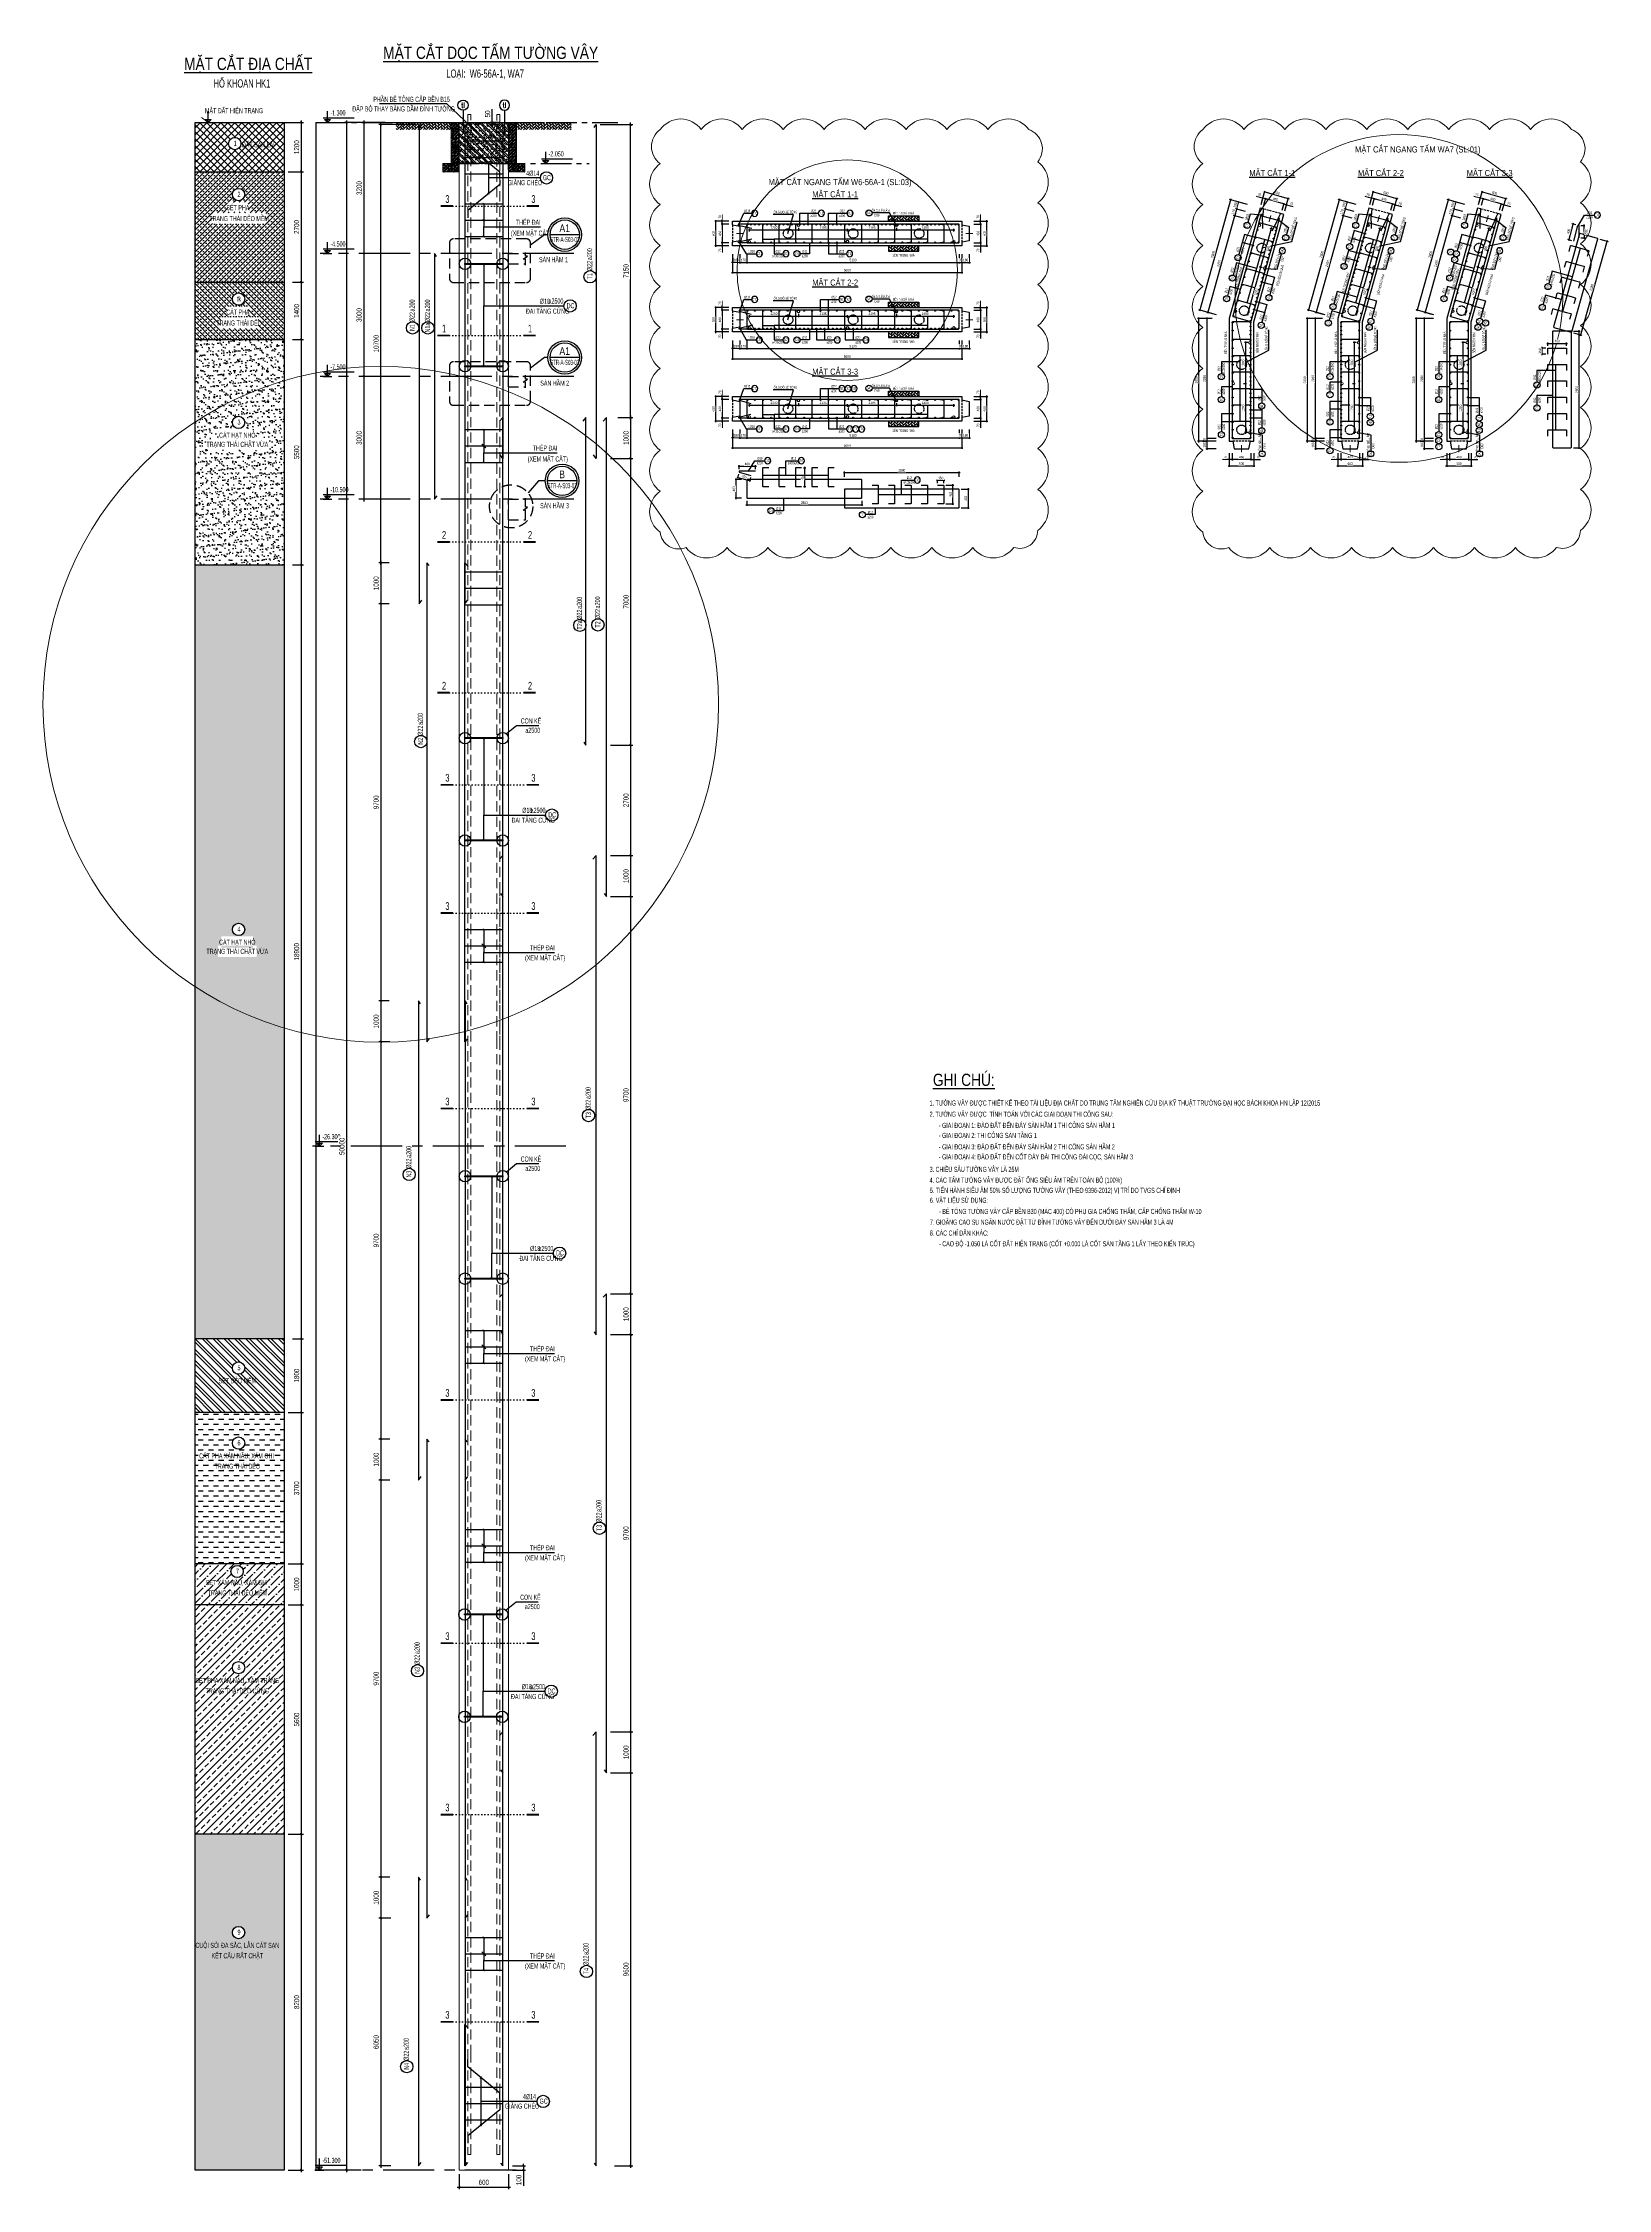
# Model space of a CAD drawing. Header units: millimetres. Extents: x -147841 to 368790, y -162721 to 84261.
# Drawn here: x 171585 to 209802, y -146426 to -94015 of the extents above; entities that cross this region are included whole.
import ezdxf
from ezdxf.enums import TextEntityAlignment as Align

# ---------------------------------------------------------------- set-up
doc = ezdxf.new("R2010")
doc.units = ezdxf.units.MM
doc.header["$LTSCALE"] = 1000
doc.header["$MEASUREMENT"] = 0
doc.header["$PDMODE"] = 1
doc.header["$PDSIZE"] = -10
for name, pattern in [('CENTER', [2, 1.25, -0.25, 0.25, -0.25]), ('CENTER2', [1.125, 0.75, -0.125, 0.125, -0.125]), ('DASHED', [0.75, 0.5, -0.25]), ('DOT', [0.25, 0, -0.25]), ('HIDDEN', [0.375, 0.25, -0.125])]:
    doc.linetypes.add(name, pattern=pattern)
doc.layers.get('0').update_dxf_attribs({"linetype": 'CONTINUOUS', "lineweight": 18})
doc.layers.get('DEFPOINTS').update_dxf_attribs({"color": 5, "linetype": 'CONTINUOUS', "lineweight": 18})
for name, color, linetype in [('0-Hatch', 8, 'CONTINUOUS'), ('0-KICH-THUOC', 9, 'CONTINUOUS'), ('0-TEXT', 31, 'CONTINUOUS'), ('0-THEP-CHU', 4, 'CONTINUOUS'), ('A-TRUC', 13, 'CENTER2'), ('ccu11-Chidan', 9, 'CONTINUOUS'), ('ccu11-Hatch', 250, 'CONTINUOUS'), ('ccu11-Khuat', 9, 'DASHED'), ('ccu11-Manh', 8, 'CONTINUOUS'), ('ccu11-Thay', 7, 'CONTINUOUS'), ('ccu11-Thep', 4, 'CONTINUOUS'), ('ccu11-Thepdai', 6, 'CONTINUOUS'), ('d-chudan', 9, 'CONTINUOUS'), ('d-textthep', 31, 'CONTINUOUS'), ('HIDE', 3, 'HIDDEN'), ('KC-Chidan', 9, 'CONTINUOUS'), ('KC-Cotthep', 8, 'CONTINUOUS'), ('KC-Dim', 8, 'CONTINUOUS'), ('KC-Hatch', 251, 'CONTINUOUS'), ('KC-Manh', 8, 'CONTINUOUS'), ('KC-Text', 31, 'CONTINUOUS'), ('KC-Thay', 7, 'CONTINUOUS'), ('NETVE', 11, 'CENTER'), ('THEPDAI', 6, 'CONTINUOUS')]:
    doc.layers.add(name, color=color, linetype=linetype)
for name, color, linetype, lineweight in [('0-THAY', 7, 'CONTINUOUS', 18), ('ccu11-Dim', 8, 'CONTINUOUS', 18), ('DIM', 8, 'CONTINUOUS', 18)]:
    doc.layers.add(name, color=color, linetype=linetype, lineweight=lineweight)
doc.styles.add('ARIAL', font='arial.ttf', dxfattribs={"width": 0.7})
doc.styles.add('ccu11-dim', font='vnsimli.shx', dxfattribs={"width": 0.65, "bigfont": 'bigfont.shx'})
doc.styles.add('VNTIMEH', font='vnsimli.shx', dxfattribs={"width": 0.8, "bigfont": 'bigfont.shx'})
doc.dimstyles.new('2.5-25', dxfattribs={"dimscale": 25, "dimtxt": 2.5, "dimasz": 1, "dimexe": 1, "dimexo": 2, "dimgap": 1, "dimtad": 1, "dimdec": 1, "dimrnd": 5, "dimdsep": 46, "dimtxsty": 'ARIAL', "dimblk": 'ARCHTICK', "dimcen": -1, "dimdle": 1, "dimclrd": 256, "dimclre": 256, "dimclrt": 3, "dimadec": 0, "dimazin": 2, "dimtfac": 0.1, "dimtdec": 1, "dimtmove": 0, "dimatfit": 1, "dimldrblk": 'ARCHTICK', "dimfxl": 1, "dimtvp": 0.833333, "dimtfill": 1, "dimtolj": 1, "dimtzin": 12, "dimarcsym": 0})
doc.dimstyles.new('2.5-50', dxfattribs={"dimscale": 50, "dimtxt": 2.5, "dimasz": 1, "dimexe": 1, "dimexo": 2, "dimgap": 1, "dimtad": 1, "dimdec": 1, "dimdsep": 46, "dimtxsty": 'ARIAL', "dimblk": 'ARCHTICK', "dimcen": -1, "dimdle": 1, "dimclrd": 256, "dimclre": 256, "dimclrt": 3, "dimadec": 0, "dimazin": 2, "dimtfac": 0.1, "dimtdec": 1, "dimtmove": 0, "dimatfit": 1, "dimldrblk": 'ARCHTICK', "dimfxl": 1, "dimtvp": 0.833333, "dimtfill": 1, "dimtolj": 1, "dimtzin": 12, "dimarcsym": 0})
doc.dimstyles.new('ccu11-100x2', dxfattribs={"dimscale": 100, "dimtxt": 2.5, "dimasz": 1, "dimexe": 1, "dimexo": 2, "dimgap": 1, "dimtad": 1, "dimdec": 0, "dimlfac": 0.5, "dimdsep": 46, "dimtxsty": 'ccu11-dim', "dimblk": 'ARCHTICK', "dimcen": -1, "dimdle": 1, "dimclrd": 256, "dimclre": 256, "dimclrt": 31, "dimadec": 0, "dimazin": 2, "dimtfac": 0.1, "dimtdec": 0, "dimtmove": 0, "dimatfit": 1, "dimldrblk": 'ARCHTICK', "dimfxl": 1, "dimtvp": 0.833333, "dimtolj": 1, "dimtzin": 12, "dimarcsym": 0})
doc.dimstyles.new('ccu11-100x4', dxfattribs={"dimscale": 100, "dimtxt": 2.5, "dimasz": 1, "dimexe": 1, "dimexo": 2, "dimgap": 1, "dimtad": 1, "dimdec": 0, "dimlfac": 0.25, "dimdsep": 46, "dimtxsty": 'ccu11-dim', "dimblk": 'ARCHTICK', "dimcen": -1, "dimdle": 1, "dimclrd": 256, "dimclre": 256, "dimclrt": 31, "dimadec": 0, "dimazin": 2, "dimtfac": 0.1, "dimtdec": 0, "dimtmove": 0, "dimatfit": 1, "dimldrblk": 'ARCHTICK', "dimfxl": 1, "dimtvp": 0.833333, "dimtolj": 1, "dimtzin": 12, "dimarcsym": 0})
pattern_1 = [(50, (42257.18, 0), (107.589027, -9.41282), [11.25, -123.75]), (355, (42257.18, 0), (-20.8127, 112.82882), [9, -99]), (100.4514, (42266.14, -0.78), (86.77641, 103.41593), [9.56103, -105.17132]), (46.1842, (42257.18, 30), (160.08616, -24.82785), [16.875, -185.625]), (96.6356, (42270.52, 27.93), (140.1994, 146.11768), [14.34154, -157.75695]), (351.1842, (42257.18, 30), (140.19929, 146.11779), [13.5, -148.5]), (21, (42272.18, 22.5), (89.53606, -60.392834), [11.25, -123.75]), (326, (42272.18, 22.5), (36.4973, 108.77251), [9, -99]), (71.4514, (42279.64, 17.47), (126.033394, 48.379575), [9.56103, -105.17132]), (37.5, (42257.178, 0), (1.823978, 49.934078), [0, -97.8, 0, -100.5, 0, -99.375]), (7.5, (42257.18, 0), (39.46043, 59.161757), [0, -57.3, 0, -95.55, 0, -37.875]), (327.5, (42223.728, 0), (80.073365, -3.383231), [0, -37.5, 0, -117, 0, -155.25]), (317.5, (42208.73, 0), (87.477925, 15.015747), [0, -48.75, 0, -77.7, 0, -110.25]), (45, (42257.18, 0), (-39.774756, 39.774756), []), (45, (42283.694, 0), (-39.774756, 39.774756), [])]

# ---------------------------------------------------------------- blocks, each defined once
blk = doc.blocks.new('_ARCHTICK')
at = {"color": 0, "linetype": 'ByBlock', "const_width": 0.3}
blk.add_lwpolyline([(-0.5, -0.5), (0.5, 0.5)], dxfattribs=at)
blk = doc.blocks.new('*D373')
at = {"layer": 'DEFPOINTS', "color": 0, "linetype": 'ByBlock', "ltscale": 30, "transparency": 16777216}
for p in [(177476, -95960), (177476, -97160), (177894, -97160)]:
    blk.add_point(p, dxfattribs=at)
at = {"layer": 'KC-Dim', "linetype": 'ByBlock', "lineweight": -2, "ltscale": 30, "transparency": 16777216}
for p, q in [((177894, -95910), (177894, -97210)), ((177576, -95960), (177944, -95960)), ((177576, -97160), (177944, -97160))]:
    blk.add_line(p, q, dxfattribs=at)
at = {"layer": 'KC-Dim', "linetype": 'ByBlock', "lineweight": -2, "ltscale": 30, "transparency": 16777216, "xscale": 50, "yscale": 50, "zscale": 50}
for p, rotation in [((177894, -95960), 90), ((177894, -97160), 270)]:
    blk.add_blockref('_ARCHTICK', p, dxfattribs=dict(at, rotation=rotation))
at = {"layer": 'KC-Dim', "color": 3, "linetype": 'ByBlock', "ltscale": 30, "transparency": 16777216, "insert": (177780, -96560), "char_height": 125, "attachment_point": 5, "rotation": 90, "style": 'ARIAL', "bg_fill": 3, "box_fill_scale": 1.25, "bg_fill_color": 256, "bg_fill_true_color": 13158600, "bg_fill_transparency": 0}
blk.add_mtext('\\A1;1200', dxfattribs=at)
blk = doc.blocks.new('*D374')
at = {"layer": 'DEFPOINTS', "color": 0, "linetype": 'ByBlock', "ltscale": 30, "transparency": 16777216}
for p in [(177576, -97160), (177576, -99860), (177894, -99860)]:
    blk.add_point(p, dxfattribs=at)
at = {"layer": 'KC-Dim', "linetype": 'ByBlock', "lineweight": -2, "ltscale": 30, "transparency": 16777216}
for p, q in [((177676, -97160), (177944, -97160)), ((177894, -97110), (177894, -99910)), ((177676, -99860), (177944, -99860))]:
    blk.add_line(p, q, dxfattribs=at)
at = {"layer": 'KC-Dim', "linetype": 'ByBlock', "lineweight": -2, "ltscale": 30, "transparency": 16777216, "xscale": 50, "yscale": 50, "zscale": 50}
for p, rotation in [((177894, -97160), 90), ((177894, -99860), 270)]:
    blk.add_blockref('_ARCHTICK', p, dxfattribs=dict(at, rotation=rotation))
at = {"layer": 'KC-Dim', "color": 3, "linetype": 'ByBlock', "ltscale": 30, "transparency": 16777216, "insert": (177780, -98510), "char_height": 125, "attachment_point": 5, "rotation": 90, "style": 'ARIAL', "bg_fill": 3, "box_fill_scale": 1.25, "bg_fill_color": 256, "bg_fill_true_color": 13158600, "bg_fill_transparency": 0}
blk.add_mtext('\\A1;2700', dxfattribs=at)
blk = doc.blocks.new('att_thep_2')
blk.add_circle((-300, 0), 300)
at = {"color": 31, "style": 'ARIAL', "width": 0.6}
blk.add_attdef('SH', text='', height=250, dxfattribs=at).set_placement((-281, -111), align=Align.CENTER)
at = {"color": 3, "style": 'ARIAL', "width": 0.6}
blk.add_attdef('DK', text='', height=250, dxfattribs=at).set_placement((467, 105), align=Align.CENTER)
at = {"color": 2, "style": 'ARIAL', "width": 0.6}
blk.add_attdef('KC', text='', height=250, dxfattribs=at).set_placement((472, -355), align=Align.CENTER)
blk = doc.blocks.new('*D375')
at = {"layer": 'DEFPOINTS', "color": 0, "ltscale": 3000, "transparency": 16777216}
for p in [(177576, -99860), (177576, -101260), (177894, -101260)]:
    blk.add_point(p, dxfattribs=at)
at = {"layer": 'KC-Dim', "lineweight": -2, "ltscale": 3000, "transparency": 16777216}
for p, q in [((177676, -99860), (177944, -99860)), ((177894, -99810), (177894, -101310)), ((177676, -101260), (177944, -101260))]:
    blk.add_line(p, q, dxfattribs=at)
at = {"layer": 'KC-Dim', "lineweight": -2, "ltscale": 3000, "transparency": 16777216, "xscale": 50, "yscale": 50, "zscale": 50}
for p, rotation in [((177894, -99860), 90), ((177894, -101260), 270)]:
    blk.add_blockref('_ARCHTICK', p, dxfattribs=dict(at, rotation=rotation))
at = {"layer": 'KC-Dim', "color": 3, "ltscale": 3000, "transparency": 16777216, "insert": (177780, -100560), "char_height": 125, "attachment_point": 5, "rotation": 90, "style": 'ARIAL', "bg_fill": 3, "box_fill_scale": 1.25, "bg_fill_color": 256, "bg_fill_true_color": 13158600, "bg_fill_transparency": 0}
blk.add_mtext('\\A1;1400', dxfattribs=at)
blk = doc.blocks.new('*D376')
at = {"layer": 'DEFPOINTS', "color": 0, "ltscale": 3000, "transparency": 16777216}
for p in [(177576, -101260), (177576, -106760), (177894, -106760)]:
    blk.add_point(p, dxfattribs=at)
at = {"layer": 'KC-Dim', "lineweight": -2, "ltscale": 3000, "transparency": 16777216}
for p, q in [((177676, -101260), (177944, -101260)), ((177894, -101210), (177894, -106810)), ((177676, -106760), (177944, -106760))]:
    blk.add_line(p, q, dxfattribs=at)
at = {"layer": 'KC-Dim', "lineweight": -2, "ltscale": 3000, "transparency": 16777216, "xscale": 50, "yscale": 50, "zscale": 50}
for p, rotation in [((177894, -101260), 90), ((177894, -106760), 270)]:
    blk.add_blockref('_ARCHTICK', p, dxfattribs=dict(at, rotation=rotation))
at = {"layer": 'KC-Dim', "color": 3, "ltscale": 3000, "transparency": 16777216, "insert": (177780, -104010), "char_height": 125, "attachment_point": 5, "rotation": 90, "style": 'ARIAL', "bg_fill": 3, "box_fill_scale": 1.25, "bg_fill_color": 256, "bg_fill_true_color": 13158600, "bg_fill_transparency": 0}
blk.add_mtext('\\A1;5500', dxfattribs=at)
blk = doc.blocks.new('*D307')
at = {"layer": 'DEFPOINTS', "color": 0, "linetype": 'ByBlock', "ltscale": 30, "transparency": 16777216}
for p in [(182811, -95960), (182811, -96010)]:
    blk.add_point(p, dxfattribs=at)
at = {"layer": 'KC-Dim', "linetype": 'ByBlock', "lineweight": -2, "ltscale": 30, "transparency": 16777216}
for p, q in [((182558, -95960), (182558, -95635)), ((182711, -95960), (182508, -95960)), ((182711, -96010), (182508, -96010)), ((182558, -96010), (182558, -95960)), ((182558, -96010), (182558, -96060))]:
    blk.add_line(p, q, dxfattribs=at)
at = {"layer": 'KC-Dim', "linetype": 'ByBlock', "lineweight": -2, "ltscale": 30, "transparency": 16777216, "xscale": 50, "yscale": 50, "zscale": 50}
for p, rotation in [((182558, -95960), 270), ((182558, -96010), 90)]:
    blk.add_blockref('_ARCHTICK', p, dxfattribs=dict(at, rotation=rotation))
at = {"layer": 'KC-Dim', "color": 3, "linetype": 'ByBlock', "ltscale": 30, "transparency": 16777216, "insert": (182444, -95748), "char_height": 125, "attachment_point": 5, "rotation": 90, "style": 'ARIAL', "bg_fill": 3, "box_fill_scale": 1.25, "bg_fill_color": 256, "bg_fill_true_color": 13158600, "bg_fill_transparency": 0}
blk.add_mtext('\\A1;50', dxfattribs=at)
at = {"layer": 'DEFPOINTS', "color": 0, "linetype": 'ByBlock', "ltscale": 30, "transparency": 16777216}
blk.add_point((182558, -95960), dxfattribs=at)
blk = doc.blocks.new('*D308')
at = {"layer": 'DEFPOINTS', "color": 0, "linetype": 'ByBlock', "ltscale": 30, "transparency": 16777216}
for p in [(181751, -145960), (182951, -145960), (182951, -146376)]:
    blk.add_point(p, dxfattribs=at)
at = {"layer": 'KC-Dim', "linetype": 'ByBlock', "lineweight": -2, "ltscale": 30, "transparency": 16777216}
for p, q in [((181751, -146060), (181751, -146426)), ((182951, -146060), (182951, -146426)), ((181701, -146376), (183001, -146376))]:
    blk.add_line(p, q, dxfattribs=at)
at = {"layer": 'KC-Dim', "linetype": 'ByBlock', "lineweight": -2, "ltscale": 30, "transparency": 16777216, "xscale": 50, "yscale": 50, "zscale": 50, "rotation": 180}
blk.add_blockref('_ARCHTICK', (181751, -146376), dxfattribs=at)
at = {"layer": 'KC-Dim', "linetype": 'ByBlock', "lineweight": -2, "ltscale": 30, "transparency": 16777216, "xscale": 50, "yscale": 50, "zscale": 50}
blk.add_blockref('_ARCHTICK', (182951, -146376), dxfattribs=at)
at = {"layer": 'KC-Dim', "color": 3, "linetype": 'ByBlock', "ltscale": 30, "transparency": 16777216, "insert": (182351, -146262), "char_height": 125, "attachment_point": 5, "style": 'ARIAL', "bg_fill": 3, "box_fill_scale": 1.25, "bg_fill_color": 256, "bg_fill_true_color": 13158600, "bg_fill_transparency": 0}
blk.add_mtext('\\A1;600', dxfattribs=at)
blk = doc.blocks.new('*D309')
at = {"layer": 'KC-Dim', "linetype": 'ByBlock', "lineweight": -2, "ltscale": 30, "transparency": 16777216}
for p, q in [((183051, -145860), (183369, -145860)), ((183051, -145960), (183369, -145960)), ((183319, -145860), (183319, -145810)), ((183319, -145860), (183319, -145960)), ((183319, -145960), (183319, -146345))]:
    blk.add_line(p, q, dxfattribs=at)
at = {"layer": 'KC-Dim', "linetype": 'ByBlock', "lineweight": -2, "ltscale": 30, "transparency": 16777216, "xscale": 50, "yscale": 50, "zscale": 50}
for p, rotation in [((183319, -145860), 270), ((183319, -145960), 90)]:
    blk.add_blockref('_ARCHTICK', p, dxfattribs=dict(at, rotation=rotation))
at = {"layer": 'KC-Dim', "color": 3, "linetype": 'ByBlock', "ltscale": 30, "transparency": 16777216, "insert": (183205, -146203), "char_height": 125, "attachment_point": 5, "rotation": 90, "style": 'ARIAL', "bg_fill": 3, "box_fill_scale": 1.25, "bg_fill_color": 256, "bg_fill_true_color": 13158600, "bg_fill_transparency": 0}
blk.add_mtext('\\A1;100', dxfattribs=at)
at = {"layer": 'DEFPOINTS', "color": 0, "linetype": 'ByBlock', "ltscale": 30, "transparency": 16777216}
for p in [(182951, -145860), (182951, -145960), (183319, -145960)]:
    blk.add_point(p, dxfattribs=at)
blk = doc.blocks.new('*D310')
at = {"layer": 'DEFPOINTS', "color": 0, "linetype": 'ByBlock', "ltscale": 30, "transparency": 16777216}
for p in [(180140, -106710), (179835, -107710), (180140, -107710)]:
    blk.add_point(p, dxfattribs=at)
at = {"layer": 'KC-Dim', "linetype": 'ByBlock', "lineweight": -2, "ltscale": 30, "transparency": 16777216}
for p, q in [((180040, -106710), (179785, -106710)), ((179835, -106660), (179835, -107760)), ((180040, -107710), (179785, -107710))]:
    blk.add_line(p, q, dxfattribs=at)
at = {"layer": 'KC-Dim', "linetype": 'ByBlock', "lineweight": -2, "ltscale": 30, "transparency": 16777216, "xscale": 50, "yscale": 50, "zscale": 50}
for p, rotation in [((179835, -106710), 90), ((179835, -107710), 270)]:
    blk.add_blockref('_ARCHTICK', p, dxfattribs=dict(at, rotation=rotation))
at = {"layer": 'KC-Dim', "color": 3, "linetype": 'ByBlock', "ltscale": 30, "transparency": 16777216, "insert": (179721, -107210), "char_height": 125, "attachment_point": 5, "rotation": 90, "style": 'ARIAL', "bg_fill": 3, "box_fill_scale": 1.25, "bg_fill_color": 256, "bg_fill_true_color": 13158600, "bg_fill_transparency": 0}
blk.add_mtext('\\A1;1000', dxfattribs=at)
blk = doc.blocks.new('*U22')
for p, q in [((0, 184), (1212, 184)), ((0, 0), (329, 0)), ((45, 120), (284, 120)), ((165, 0), (45, 120)), ((165, 0), (165, 452)), ((165, 0), (284, 120))]:
    blk.add_line(p, q)
at = {"color": 251}
blk.add_solid([(45, 120), (165, 120), (165, 0)], dxfattribs=at)
at = {"color": 31, "ltscale": 10, "style": 'ARIAL', "width": 0.6}
blk.add_attdef('CCD1', (276, 278), '', height=200, dxfattribs=at)
blk = doc.blocks.new('att_thep_1')
blk.add_circle((0, 300), 300)
at = {"color": 31, "style": 'ARIAL', "width": 0.6}
blk.add_attdef('SH', text='', height=250, dxfattribs=at).set_placement((19, 189), align=Align.CENTER)
blk.add_attdef('DK', text='', height=250, dxfattribs=at).set_placement((773, 195), align=Align.RIGHT)
blk.add_attdef('KC', (953, 197), '', height=250, dxfattribs=at)
at = {"layer": 'KC-Text', "color": 31, "style": 'ARIAL', "width": 0.6}
blk.add_text('a', height=250, dxfattribs=at).set_placement((805, 199))
blk = doc.blocks.new('SH1')
at = {"layer": '0-TEXT', "color": 7}
blk.add_circle((300, 0), 250, dxfattribs=at)
at = {"layer": '0-TEXT', "style": 'VNTIMEH', "width": 0.7}
blk.add_attdef('KC', text='', height=250, dxfattribs=at).set_placement((-1494, 420), align=Align.TOP_RIGHT)
blk.add_attdef('DK', text='', height=250, dxfattribs=at).set_placement((-1494, -122), align=Align.BOTTOM_RIGHT)
blk.add_attdef('KH', text='', height=250, dxfattribs=at).set_placement((300, 0), align=Align.MIDDLE)
blk = doc.blocks.new('*D311')
at = {"layer": 'DEFPOINTS', "color": 0, "ltscale": 3000, "transparency": 16777216}
for p in [(180140, -117410), (179835, -118410), (180140, -118410)]:
    blk.add_point(p, dxfattribs=at)
at = {"layer": 'DIM', "lineweight": -2, "ltscale": 3000, "transparency": 16777216}
for p, q in [((179835, -117360), (179835, -118460)), ((180040, -117410), (179785, -117410)), ((180040, -118410), (179785, -118410))]:
    blk.add_line(p, q, dxfattribs=at)
at = {"layer": 'DIM', "lineweight": -2, "ltscale": 3000, "transparency": 16777216, "xscale": 50, "yscale": 50, "zscale": 50}
for p, rotation in [((179835, -117410), 90), ((179835, -118410), 270)]:
    blk.add_blockref('_ARCHTICK', p, dxfattribs=dict(at, rotation=rotation))
at = {"layer": 'DIM', "color": 3, "ltscale": 3000, "transparency": 16777216, "insert": (179721, -117910), "char_height": 125, "attachment_point": 5, "rotation": 90, "style": 'ARIAL', "bg_fill": 3, "box_fill_scale": 1.25, "bg_fill_color": 256, "bg_fill_true_color": 13158600, "bg_fill_transparency": 0}
blk.add_mtext('\\A1;1000', dxfattribs=at)
blk = doc.blocks.new('*D312')
at = {"layer": 'DEFPOINTS', "color": 0, "ltscale": 3000, "transparency": 16777216}
for p in [(185344, -104160), (185344, -111160), (185936, -111160)]:
    blk.add_point(p, dxfattribs=at)
at = {"layer": 'DIM', "lineweight": -2, "ltscale": 3000, "transparency": 16777216}
for p, q in [((185444, -104160), (185986, -104160)), ((185936, -104110), (185936, -111210)), ((185444, -111160), (185986, -111160))]:
    blk.add_line(p, q, dxfattribs=at)
at = {"layer": 'DIM', "lineweight": -2, "ltscale": 3000, "transparency": 16777216, "xscale": 50, "yscale": 50, "zscale": 50}
for p, rotation in [((185936, -104160), 90), ((185936, -111160), 270)]:
    blk.add_blockref('_ARCHTICK', p, dxfattribs=dict(at, rotation=rotation))
at = {"layer": 'DIM', "color": 3, "ltscale": 3000, "transparency": 16777216, "insert": (185823, -107660), "char_height": 125, "attachment_point": 5, "rotation": 90, "style": 'ARIAL', "bg_fill": 3, "box_fill_scale": 1.25, "bg_fill_color": 256, "bg_fill_true_color": 13158600, "bg_fill_transparency": 0}
blk.add_mtext('\\A1;7000', dxfattribs=at)
blk = doc.blocks.new('*D313')
at = {"layer": 'DEFPOINTS', "color": 0, "ltscale": 3000, "transparency": 16777216}
for p in [(180140, -107710), (179835, -117410), (180140, -117410)]:
    blk.add_point(p, dxfattribs=at)
at = {"layer": 'DIM', "lineweight": -2, "ltscale": 3000, "transparency": 16777216}
for p, q in [((180040, -107710), (179785, -107710)), ((179835, -107660), (179835, -117460)), ((180040, -117410), (179785, -117410))]:
    blk.add_line(p, q, dxfattribs=at)
at = {"layer": 'DIM', "lineweight": -2, "ltscale": 3000, "transparency": 16777216, "xscale": 50, "yscale": 50, "zscale": 50}
for p, rotation in [((179835, -107710), 90), ((179835, -117410), 270)]:
    blk.add_blockref('_ARCHTICK', p, dxfattribs=dict(at, rotation=rotation))
at = {"layer": 'DIM', "color": 3, "ltscale": 3000, "transparency": 16777216, "insert": (179721, -112560), "char_height": 125, "attachment_point": 5, "rotation": 90, "style": 'ARIAL', "bg_fill": 3, "box_fill_scale": 1.25, "bg_fill_color": 256, "bg_fill_true_color": 13158600, "bg_fill_transparency": 0}
blk.add_mtext('\\A1;9700', dxfattribs=at)
blk = doc.blocks.new('*D314')
at = {"layer": 'DEFPOINTS', "color": 0, "ltscale": 3000, "transparency": 16777216}
for p in [(180040, -95960), (179419, -99160), (180040, -99160)]:
    blk.add_point(p, dxfattribs=at)
at = {"layer": 'KC-Dim', "lineweight": -2, "ltscale": 3000, "transparency": 16777216}
for p, q in [((179419, -95910), (179419, -99210)), ((179940, -95960), (179369, -95960)), ((179940, -99160), (179369, -99160))]:
    blk.add_line(p, q, dxfattribs=at)
at = {"layer": 'KC-Dim', "lineweight": -2, "ltscale": 3000, "transparency": 16777216, "xscale": 50, "yscale": 50, "zscale": 50}
for p, rotation in [((179419, -95960), 90), ((179419, -99160), 270)]:
    blk.add_blockref('_ARCHTICK', p, dxfattribs=dict(at, rotation=rotation))
at = {"layer": 'KC-Dim', "color": 3, "ltscale": 3000, "transparency": 16777216, "insert": (179305, -97560), "char_height": 125, "attachment_point": 5, "rotation": 90, "style": 'ARIAL', "bg_fill": 3, "box_fill_scale": 1.25, "bg_fill_color": 256, "bg_fill_true_color": 13158600, "bg_fill_transparency": 0}
blk.add_mtext('\\A1;3200', dxfattribs=at)
blk = doc.blocks.new('*D315')
at = {"layer": 'DEFPOINTS', "color": 0, "ltscale": 3000, "transparency": 16777216}
for p in [(180040, -99160), (179419, -102160), (180309, -102160)]:
    blk.add_point(p, dxfattribs=at)
at = {"layer": 'KC-Dim', "lineweight": -2, "ltscale": 3000, "transparency": 16777216}
for p, q in [((179940, -99160), (179369, -99160)), ((179419, -99110), (179419, -102210)), ((180209, -102160), (179369, -102160))]:
    blk.add_line(p, q, dxfattribs=at)
at = {"layer": 'KC-Dim', "lineweight": -2, "ltscale": 3000, "transparency": 16777216, "xscale": 50, "yscale": 50, "zscale": 50}
for p, rotation in [((179419, -99160), 90), ((179419, -102160), 270)]:
    blk.add_blockref('_ARCHTICK', p, dxfattribs=dict(at, rotation=rotation))
at = {"layer": 'KC-Dim', "color": 3, "ltscale": 3000, "transparency": 16777216, "insert": (179305, -100660), "char_height": 125, "attachment_point": 5, "rotation": 90, "style": 'ARIAL', "bg_fill": 3, "box_fill_scale": 1.25, "bg_fill_color": 256, "bg_fill_true_color": 13158600, "bg_fill_transparency": 0}
blk.add_mtext('\\A1;3000', dxfattribs=at)
blk = doc.blocks.new('*D316')
at = {"layer": 'DEFPOINTS', "color": 0, "ltscale": 3000, "transparency": 16777216}
for p in [(180309, -102160), (179419, -105160), (180090, -105160)]:
    blk.add_point(p, dxfattribs=at)
at = {"layer": 'KC-Dim', "lineweight": -2, "ltscale": 3000, "transparency": 16777216}
for p, q in [((180209, -102160), (179369, -102160)), ((179419, -102110), (179419, -105210)), ((179990, -105160), (179369, -105160))]:
    blk.add_line(p, q, dxfattribs=at)
at = {"layer": 'KC-Dim', "lineweight": -2, "ltscale": 3000, "transparency": 16777216, "xscale": 50, "yscale": 50, "zscale": 50}
for p, rotation in [((179419, -102160), 90), ((179419, -105160), 270)]:
    blk.add_blockref('_ARCHTICK', p, dxfattribs=dict(at, rotation=rotation))
at = {"layer": 'KC-Dim', "color": 3, "ltscale": 3000, "transparency": 16777216, "insert": (179305, -103660), "char_height": 125, "attachment_point": 5, "rotation": 90, "style": 'ARIAL', "bg_fill": 3, "box_fill_scale": 1.25, "bg_fill_color": 256, "bg_fill_true_color": 13158600, "bg_fill_transparency": 0}
blk.add_mtext('\\A1;3000', dxfattribs=at)
blk = doc.blocks.new('*U120')
blk.add_circle((-6, 300), 300)
at = {"color": 31, "style": 'ARIAL', "width": 0.6}
blk.add_attdef('SH', text='', height=250, dxfattribs=at).set_placement((13, 189), align=Align.CENTER)
blk.add_attdef('DK', text='', height=250, dxfattribs=at).set_placement((773, 195), align=Align.RIGHT)
blk.add_attdef('KC', (953, 197), '', height=250, dxfattribs=at)
at = {"layer": 'KC-Text', "color": 31, "style": 'ARIAL', "width": 0.6}
blk.add_text('a', height=250, dxfattribs=at).set_placement((805, 199))
blk = doc.blocks.new('*D317')
at = {"layer": 'KC-Dim', "linetype": 'ByBlock', "lineweight": -2, "ltscale": 30, "transparency": 16777216}
for p, q in [((188630, -99374), (188400, -99374)), ((188425, -99175), (188425, -99399)), ((188605, -99175), (188605, -99399))]:
    blk.add_line(p, q, dxfattribs=at)
at = {"layer": 'KC-Dim', "linetype": 'ByBlock', "lineweight": -2, "ltscale": 30, "transparency": 16777216, "xscale": 25, "yscale": 25, "zscale": 25, "rotation": 180}
blk.add_blockref('_ARCHTICK', (188425, -99374), dxfattribs=at)
at = {"layer": 'KC-Dim', "linetype": 'ByBlock', "lineweight": -2, "ltscale": 30, "transparency": 16777216, "xscale": 25, "yscale": 25, "zscale": 25}
blk.add_blockref('_ARCHTICK', (188605, -99374), dxfattribs=at)
at = {"layer": 'KC-Dim', "color": 3, "linetype": 'ByBlock', "ltscale": 30, "transparency": 16777216, "insert": (188515, -99317), "char_height": 62.5, "attachment_point": 5, "style": 'ARIAL', "bg_fill": 3, "box_fill_scale": 1.25, "bg_fill_color": 256, "bg_fill_true_color": 13158600, "bg_fill_transparency": 0}
blk.add_mtext('\\A1;180', dxfattribs=at)
at = {"layer": 'DEFPOINTS', "color": 0, "linetype": 'ByBlock', "ltscale": 30, "transparency": 16777216}
for p in [(188425, -99125), (188425, -99374), (188605, -99125)]:
    blk.add_point(p, dxfattribs=at)
blk = doc.blocks.new('*D318')
at = {"layer": 'KC-Dim', "linetype": 'ByBlock', "lineweight": -2, "ltscale": 30, "transparency": 16777216}
for p, q in [((188580, -99374), (188800, -99374)), ((188605, -99175), (188605, -99399)), ((188775, -99175), (188775, -99399))]:
    blk.add_line(p, q, dxfattribs=at)
at = {"layer": 'KC-Dim', "linetype": 'ByBlock', "lineweight": -2, "ltscale": 30, "transparency": 16777216, "xscale": 25, "yscale": 25, "zscale": 25, "rotation": 180}
blk.add_blockref('_ARCHTICK', (188605, -99374), dxfattribs=at)
at = {"layer": 'KC-Dim', "linetype": 'ByBlock', "lineweight": -2, "ltscale": 30, "transparency": 16777216, "xscale": 25, "yscale": 25, "zscale": 25}
blk.add_blockref('_ARCHTICK', (188775, -99374), dxfattribs=at)
at = {"layer": 'KC-Dim', "color": 3, "linetype": 'ByBlock', "ltscale": 30, "transparency": 16777216, "insert": (188690, -99317), "char_height": 62.5, "attachment_point": 5, "style": 'ARIAL', "bg_fill": 3, "box_fill_scale": 1.25, "bg_fill_color": 256, "bg_fill_true_color": 13158600, "bg_fill_transparency": 0}
blk.add_mtext('\\A1;170', dxfattribs=at)
at = {"layer": 'DEFPOINTS', "color": 0, "linetype": 'ByBlock', "ltscale": 30, "transparency": 16777216}
for p in [(188605, -99125), (188775, -99125), (188775, -99374)]:
    blk.add_point(p, dxfattribs=at)
blk = doc.blocks.new('*D319')
at = {"layer": 'DEFPOINTS', "color": 0, "linetype": 'ByBlock', "ltscale": 30, "transparency": 16777216}
for p in [(188382, -98368), (188382, -98968)]:
    blk.add_point(p, dxfattribs=at)
at = {"layer": 'KC-Dim', "linetype": 'ByBlock', "lineweight": -2, "ltscale": 30, "transparency": 16777216}
for p, q in [((188332, -98368), (187992, -98368)), ((188017, -98993), (188017, -98343)), ((188332, -98968), (187992, -98968))]:
    blk.add_line(p, q, dxfattribs=at)
at = {"layer": 'KC-Dim', "linetype": 'ByBlock', "lineweight": -2, "ltscale": 30, "transparency": 16777216, "xscale": 25, "yscale": 25, "zscale": 25}
for p, rotation in [((188017, -98368), 90), ((188017, -98968), 270)]:
    blk.add_blockref('_ARCHTICK', p, dxfattribs=dict(at, rotation=rotation))
at = {"layer": 'KC-Dim', "color": 3, "linetype": 'ByBlock', "ltscale": 30, "transparency": 16777216, "insert": (187960, -98668), "char_height": 62.5, "attachment_point": 5, "rotation": 90, "style": 'ARIAL', "bg_fill": 3, "box_fill_scale": 1.25, "bg_fill_color": 256, "bg_fill_true_color": 13158600, "bg_fill_transparency": 0}
blk.add_mtext('\\A1;600', dxfattribs=at)
at = {"layer": 'DEFPOINTS', "color": 0, "linetype": 'ByBlock', "ltscale": 30, "transparency": 16777216}
blk.add_point((188017, -98368), dxfattribs=at)
blk = doc.blocks.new('*D320')
at = {"layer": 'KC-Dim', "linetype": 'ByBlock', "lineweight": -2, "ltscale": 30, "transparency": 16777216}
for p, q in [((188332, -98438), (188149, -98438)), ((188174, -98413), (188174, -98923)), ((188332, -98898), (188149, -98898))]:
    blk.add_line(p, q, dxfattribs=at)
at = {"layer": 'KC-Dim', "linetype": 'ByBlock', "lineweight": -2, "ltscale": 30, "transparency": 16777216, "xscale": 25, "yscale": 25, "zscale": 25}
for p, rotation in [((188174, -98438), 90), ((188174, -98898), 270)]:
    blk.add_blockref('_ARCHTICK', p, dxfattribs=dict(at, rotation=rotation))
at = {"layer": 'KC-Dim', "color": 3, "linetype": 'ByBlock', "ltscale": 30, "transparency": 16777216, "insert": (188117, -98668), "char_height": 62.5, "attachment_point": 5, "rotation": 90, "style": 'ARIAL', "bg_fill": 3, "box_fill_scale": 1.25, "bg_fill_color": 256, "bg_fill_true_color": 13158600, "bg_fill_transparency": 0}
blk.add_mtext('\\A1;460', dxfattribs=at)
at = {"layer": 'DEFPOINTS', "color": 0, "linetype": 'ByBlock', "ltscale": 30, "transparency": 16777216}
for p in [(188382, -98438), (188174, -98898), (188382, -98898)]:
    blk.add_point(p, dxfattribs=at)
blk = doc.blocks.new('*D321')
at = {"layer": 'KC-Dim', "linetype": 'ByBlock', "lineweight": -2, "ltscale": 30, "transparency": 16777216}
for p, q in [((188332, -98368), (188149, -98368)), ((188332, -98438), (188149, -98438)), ((188174, -98368), (188174, -98206)), ((188174, -98438), (188174, -98368)), ((188174, -98438), (188174, -98463))]:
    blk.add_line(p, q, dxfattribs=at)
at = {"layer": 'KC-Dim', "linetype": 'ByBlock', "lineweight": -2, "ltscale": 30, "transparency": 16777216, "xscale": 25, "yscale": 25, "zscale": 25}
for p, rotation in [((188174, -98368), 270), ((188174, -98438), 90)]:
    blk.add_blockref('_ARCHTICK', p, dxfattribs=dict(at, rotation=rotation))
at = {"layer": 'KC-Dim', "color": 3, "linetype": 'ByBlock', "ltscale": 30, "transparency": 16777216, "insert": (188117, -98262), "char_height": 62.5, "attachment_point": 5, "rotation": 90, "style": 'ARIAL', "bg_fill": 3, "box_fill_scale": 1.25, "bg_fill_color": 256, "bg_fill_true_color": 13158600, "bg_fill_transparency": 0}
blk.add_mtext('\\A1;70', dxfattribs=at)
at = {"layer": 'DEFPOINTS', "color": 0, "linetype": 'ByBlock', "ltscale": 30, "transparency": 16777216}
for p in [(188174, -98368), (188382, -98368), (188382, -98438)]:
    blk.add_point(p, dxfattribs=at)
blk = doc.blocks.new('*D322')
at = {"layer": 'KC-Dim', "linetype": 'ByBlock', "lineweight": -2, "ltscale": 30, "transparency": 16777216}
for p, q in [((188332, -98898), (188149, -98898)), ((188332, -98968), (188149, -98968)), ((188174, -98898), (188174, -98873)), ((188174, -98898), (188174, -98968)), ((188174, -98968), (188174, -99131))]:
    blk.add_line(p, q, dxfattribs=at)
at = {"layer": 'KC-Dim', "linetype": 'ByBlock', "lineweight": -2, "ltscale": 30, "transparency": 16777216, "xscale": 25, "yscale": 25, "zscale": 25}
for p, rotation in [((188174, -98898), 270), ((188174, -98968), 90)]:
    blk.add_blockref('_ARCHTICK', p, dxfattribs=dict(at, rotation=rotation))
at = {"layer": 'KC-Dim', "color": 3, "linetype": 'ByBlock', "ltscale": 30, "transparency": 16777216, "insert": (188117, -99075), "char_height": 62.5, "attachment_point": 5, "rotation": 90, "style": 'ARIAL', "bg_fill": 3, "box_fill_scale": 1.25, "bg_fill_color": 256, "bg_fill_true_color": 13158600, "bg_fill_transparency": 0}
blk.add_mtext('\\A1;70', dxfattribs=at)
at = {"layer": 'DEFPOINTS', "color": 0, "linetype": 'ByBlock', "ltscale": 30, "transparency": 16777216}
for p in [(188174, -98968), (188382, -98898), (188382, -98968)]:
    blk.add_point(p, dxfattribs=at)
blk = doc.blocks.new('*D323')
at = {"layer": 'DEFPOINTS', "color": 0, "linetype": 'ByBlock', "ltscale": 30, "transparency": 16777216}
for p in [(188775, -99125), (193955, -99125), (193955, -99374)]:
    blk.add_point(p, dxfattribs=at)
at = {"layer": 'KC-Dim', "linetype": 'ByBlock', "lineweight": -2, "ltscale": 30, "transparency": 16777216}
for p, q in [((188750, -99374), (193980, -99374)), ((188775, -99175), (188775, -99399)), ((193955, -99175), (193955, -99399))]:
    blk.add_line(p, q, dxfattribs=at)
at = {"layer": 'KC-Dim', "linetype": 'ByBlock', "lineweight": -2, "ltscale": 30, "transparency": 16777216, "xscale": 25, "yscale": 25, "zscale": 25, "rotation": 180}
blk.add_blockref('_ARCHTICK', (188775, -99374), dxfattribs=at)
at = {"layer": 'KC-Dim', "linetype": 'ByBlock', "lineweight": -2, "ltscale": 30, "transparency": 16777216, "xscale": 25, "yscale": 25, "zscale": 25}
blk.add_blockref('_ARCHTICK', (193955, -99374), dxfattribs=at)
at = {"layer": 'KC-Dim', "color": 3, "linetype": 'ByBlock', "ltscale": 30, "transparency": 16777216, "insert": (191365, -99317), "char_height": 62.5, "attachment_point": 5, "style": 'ARIAL', "bg_fill": 3, "box_fill_scale": 1.25, "bg_fill_color": 256, "bg_fill_true_color": 13158600, "bg_fill_transparency": 0}
blk.add_mtext('\\A1;5180', dxfattribs=at)
blk = doc.blocks.new('*D324')
at = {"layer": 'DEFPOINTS', "color": 0, "linetype": 'ByBlock', "ltscale": 30, "transparency": 16777216}
for p in [(188425, -99125), (194025, -99125), (194025, -99623)]:
    blk.add_point(p, dxfattribs=at)
at = {"layer": 'KC-Dim', "linetype": 'ByBlock', "lineweight": -2, "ltscale": 30, "transparency": 16777216}
for p, q in [((188425, -99175), (188425, -99648)), ((194025, -99175), (194025, -99648)), ((188400, -99623), (194050, -99623))]:
    blk.add_line(p, q, dxfattribs=at)
at = {"layer": 'KC-Dim', "linetype": 'ByBlock', "lineweight": -2, "ltscale": 30, "transparency": 16777216, "xscale": 25, "yscale": 25, "zscale": 25, "rotation": 180}
blk.add_blockref('_ARCHTICK', (188425, -99623), dxfattribs=at)
at = {"layer": 'KC-Dim', "linetype": 'ByBlock', "lineweight": -2, "ltscale": 30, "transparency": 16777216, "xscale": 25, "yscale": 25, "zscale": 25}
blk.add_blockref('_ARCHTICK', (194025, -99623), dxfattribs=at)
at = {"layer": 'KC-Dim', "color": 3, "linetype": 'ByBlock', "ltscale": 30, "transparency": 16777216, "insert": (191225, -99566), "char_height": 62.5, "attachment_point": 5, "style": 'ARIAL', "bg_fill": 3, "box_fill_scale": 1.25, "bg_fill_color": 256, "bg_fill_true_color": 13158600, "bg_fill_transparency": 0}
blk.add_mtext('\\A1;5600', dxfattribs=at)
blk = doc.blocks.new('*D325')
at = {"layer": 'KC-Dim', "linetype": 'ByBlock', "lineweight": -2, "ltscale": 30, "transparency": 16777216}
for p, q in [((194318, -98368), (194658, -98368)), ((194633, -98993), (194633, -98343)), ((194318, -98968), (194658, -98968))]:
    blk.add_line(p, q, dxfattribs=at)
at = {"layer": 'KC-Dim', "linetype": 'ByBlock', "lineweight": -2, "ltscale": 30, "transparency": 16777216, "xscale": 25, "yscale": 25, "zscale": 25}
for p, rotation in [((194633, -98368), 90), ((194633, -98968), 270)]:
    blk.add_blockref('_ARCHTICK', p, dxfattribs=dict(at, rotation=rotation))
at = {"layer": 'KC-Dim', "color": 3, "linetype": 'ByBlock', "ltscale": 30, "transparency": 16777216, "insert": (194576, -98668), "char_height": 62.5, "attachment_point": 5, "rotation": 90, "style": 'ARIAL', "bg_fill": 3, "box_fill_scale": 1.25, "bg_fill_color": 256, "bg_fill_true_color": 13158600, "bg_fill_transparency": 0}
blk.add_mtext('\\A1;600', dxfattribs=at)
at = {"layer": 'DEFPOINTS', "color": 0, "linetype": 'ByBlock', "ltscale": 30, "transparency": 16777216}
for p in [(194268, -98368), (194633, -98368), (194268, -98968)]:
    blk.add_point(p, dxfattribs=at)
blk = doc.blocks.new('*D326')
at = {"layer": 'KC-Dim', "linetype": 'ByBlock', "lineweight": -2, "ltscale": 30, "transparency": 16777216}
for p, q in [((194318, -98438), (194501, -98438)), ((194476, -98413), (194476, -98923)), ((194318, -98898), (194501, -98898))]:
    blk.add_line(p, q, dxfattribs=at)
at = {"layer": 'KC-Dim', "linetype": 'ByBlock', "lineweight": -2, "ltscale": 30, "transparency": 16777216, "xscale": 25, "yscale": 25, "zscale": 25}
for p, rotation in [((194476, -98438), 90), ((194476, -98898), 270)]:
    blk.add_blockref('_ARCHTICK', p, dxfattribs=dict(at, rotation=rotation))
at = {"layer": 'KC-Dim', "color": 3, "linetype": 'ByBlock', "ltscale": 30, "transparency": 16777216, "insert": (194419, -98668), "char_height": 62.5, "attachment_point": 5, "rotation": 90, "style": 'ARIAL', "bg_fill": 3, "box_fill_scale": 1.25, "bg_fill_color": 256, "bg_fill_true_color": 13158600, "bg_fill_transparency": 0}
blk.add_mtext('\\A1;460', dxfattribs=at)
at = {"layer": 'DEFPOINTS', "color": 0, "linetype": 'ByBlock', "ltscale": 30, "transparency": 16777216}
for p in [(194268, -98438), (194268, -98898), (194476, -98898)]:
    blk.add_point(p, dxfattribs=at)
blk = doc.blocks.new('*D327')
at = {"layer": 'KC-Dim', "linetype": 'ByBlock', "lineweight": -2, "ltscale": 30, "transparency": 16777216}
for p, q in [((194318, -98368), (194501, -98368)), ((194318, -98438), (194501, -98438)), ((194476, -98368), (194476, -98206)), ((194476, -98438), (194476, -98368)), ((194476, -98438), (194476, -98463))]:
    blk.add_line(p, q, dxfattribs=at)
at = {"layer": 'KC-Dim', "linetype": 'ByBlock', "lineweight": -2, "ltscale": 30, "transparency": 16777216, "xscale": 25, "yscale": 25, "zscale": 25}
for p, rotation in [((194476, -98368), 270), ((194476, -98438), 90)]:
    blk.add_blockref('_ARCHTICK', p, dxfattribs=dict(at, rotation=rotation))
at = {"layer": 'KC-Dim', "color": 3, "linetype": 'ByBlock', "ltscale": 30, "transparency": 16777216, "insert": (194419, -98262), "char_height": 62.5, "attachment_point": 5, "rotation": 90, "style": 'ARIAL', "bg_fill": 3, "box_fill_scale": 1.25, "bg_fill_color": 256, "bg_fill_true_color": 13158600, "bg_fill_transparency": 0}
blk.add_mtext('\\A1;70', dxfattribs=at)
at = {"layer": 'DEFPOINTS', "color": 0, "linetype": 'ByBlock', "ltscale": 30, "transparency": 16777216}
for p in [(194268, -98368), (194268, -98438), (194476, -98368)]:
    blk.add_point(p, dxfattribs=at)
blk = doc.blocks.new('*D328')
at = {"layer": 'KC-Dim', "linetype": 'ByBlock', "lineweight": -2, "ltscale": 30, "transparency": 16777216}
for p, q in [((194318, -98898), (194501, -98898)), ((194318, -98968), (194501, -98968)), ((194476, -98898), (194476, -98873)), ((194476, -98898), (194476, -98968)), ((194476, -98968), (194476, -99131))]:
    blk.add_line(p, q, dxfattribs=at)
at = {"layer": 'KC-Dim', "linetype": 'ByBlock', "lineweight": -2, "ltscale": 30, "transparency": 16777216, "xscale": 25, "yscale": 25, "zscale": 25}
for p, rotation in [((194476, -98898), 270), ((194476, -98968), 90)]:
    blk.add_blockref('_ARCHTICK', p, dxfattribs=dict(at, rotation=rotation))
at = {"layer": 'KC-Dim', "color": 3, "linetype": 'ByBlock', "ltscale": 30, "transparency": 16777216, "insert": (194419, -99075), "char_height": 62.5, "attachment_point": 5, "rotation": 90, "style": 'ARIAL', "bg_fill": 3, "box_fill_scale": 1.25, "bg_fill_color": 256, "bg_fill_true_color": 13158600, "bg_fill_transparency": 0}
blk.add_mtext('\\A1;70', dxfattribs=at)
at = {"layer": 'DEFPOINTS', "color": 0, "linetype": 'ByBlock', "ltscale": 30, "transparency": 16777216}
for p in [(194268, -98898), (194268, -98968), (194476, -98968)]:
    blk.add_point(p, dxfattribs=at)
blk = doc.blocks.new('*D305')
at = {"layer": 'KC-Dim', "lineweight": -2, "ltscale": 3000, "transparency": 16777216}
for p, q in [((193930, -99374), (194050, -99374)), ((193955, -99175), (193955, -99399)), ((194025, -99175), (194025, -99399))]:
    blk.add_line(p, q, dxfattribs=at)
at = {"layer": 'KC-Dim', "lineweight": -2, "ltscale": 3000, "transparency": 16777216, "xscale": 25, "yscale": 25, "zscale": 25, "rotation": 180}
blk.add_blockref('_ARCHTICK', (193955, -99374), dxfattribs=at)
at = {"layer": 'KC-Dim', "lineweight": -2, "ltscale": 3000, "transparency": 16777216, "xscale": 25, "yscale": 25, "zscale": 25}
blk.add_blockref('_ARCHTICK', (194025, -99374), dxfattribs=at)
at = {"layer": 'KC-Dim', "color": 3, "ltscale": 3000, "transparency": 16777216, "insert": (193990, -99317), "char_height": 62.5, "attachment_point": 5, "style": 'ARIAL', "bg_fill": 3, "box_fill_scale": 1.25, "bg_fill_color": 256, "bg_fill_true_color": 13158600, "bg_fill_transparency": 0}
blk.add_mtext('\\A1;70', dxfattribs=at)
at = {"layer": 'DEFPOINTS', "color": 0, "ltscale": 3000, "transparency": 16777216}
for p in [(193955, -99125), (194025, -99125), (194025, -99374)]:
    blk.add_point(p, dxfattribs=at)
blk = doc.blocks.new('*D306')
at = {"layer": 'KC-Dim', "lineweight": -2, "ltscale": 3000, "transparency": 16777216}
for p, q in [((194000, -99374), (194230, -99374)), ((194025, -99175), (194025, -99399)), ((194205, -99175), (194205, -99399))]:
    blk.add_line(p, q, dxfattribs=at)
at = {"layer": 'KC-Dim', "color": 3, "ltscale": 3000, "transparency": 16777216, "insert": (194115, -99317), "char_height": 62.5, "attachment_point": 5, "style": 'ARIAL', "bg_fill": 3, "box_fill_scale": 1.25, "bg_fill_color": 256, "bg_fill_true_color": 13158600, "bg_fill_transparency": 0}
blk.add_mtext('\\A1;180', dxfattribs=at)
at = {"layer": 'DEFPOINTS', "color": 0, "ltscale": 3000, "transparency": 16777216}
for p in [(194025, -99125), (194205, -99125), (194205, -99374)]:
    blk.add_point(p, dxfattribs=at)
at = {"layer": 'KC-Dim', "lineweight": -2, "ltscale": 3000, "transparency": 16777216, "xscale": 25, "yscale": 25, "zscale": 25, "rotation": 180}
blk.add_blockref('_ARCHTICK', (194025, -99374), dxfattribs=at)
at = {"layer": 'KC-Dim', "lineweight": -2, "ltscale": 3000, "transparency": 16777216, "xscale": 25, "yscale": 25, "zscale": 25}
blk.add_blockref('_ARCHTICK', (194205, -99374), dxfattribs=at)
blk = doc.blocks.new('*U285')
at = {"layer": 'ccu11-Thepdai', "flags": 128}
blk.add_lwpolyline([(50, 230), (-37, 230, 0.414214), (-50, 217), (-50, -114), (-50, -218, 0.414214), (-37, -230), (50, -230)], format="xyb", dxfattribs=at)
blk = doc.blocks.new('*U286')
at = {"layer": 'DIM', "color": 0, "linetype": 'ByBlock', "lineweight": -2, "transparency": 16777216}
for p in [(0, 0), (400, 0), (800, 0), (1200, 0), (1600, 0)]:
    blk.add_blockref('*U285', p, dxfattribs=at)
blk = doc.blocks.new('*U283')
at = {"layer": 'ccu11-Thepdai', "flags": 128}
blk.add_lwpolyline([(-50, 230), (37, 230, -0.414214), (50, 218), (50, -114), (50, -218, -0.414214), (37, -230), (-50, -230)], format="xyb", dxfattribs=at)
blk = doc.blocks.new('*U284')
at = {"layer": 'DIM', "color": 0, "linetype": 'ByBlock', "lineweight": -2, "transparency": 16777216}
for p in [(0, 0), (400, 0), (800, 0), (1200, 0), (1600, 0)]:
    blk.add_blockref('*U283', p, dxfattribs=at)
blk = doc.blocks.new('*D1504')
at = {"layer": 'DEFPOINTS', "color": 0, "linetype": 'ByBlock', "ltscale": 30, "transparency": 16777216}
for p in [(220951, -97830), (222151, -97642), (222151, -97744)]:
    blk.add_point(p, dxfattribs=at)
at = {"layer": 'KC-Dim', "linetype": 'ByBlock', "lineweight": -2, "ltscale": 30, "transparency": 16777216}
for p, q in [((220926, -97744), (222176, -97744)), ((220951, -97780), (220951, -97719)), ((222151, -97692), (222151, -97769))]:
    blk.add_line(p, q, dxfattribs=at)
at = {"layer": 'KC-Dim', "linetype": 'ByBlock', "lineweight": -2, "ltscale": 30, "transparency": 16777216, "xscale": 25, "yscale": 25, "zscale": 25, "rotation": 180}
blk.add_blockref('_ARCHTICK', (220951, -97744), dxfattribs=at)
at = {"layer": 'KC-Dim', "linetype": 'ByBlock', "lineweight": -2, "ltscale": 30, "transparency": 16777216, "xscale": 25, "yscale": 25, "zscale": 25}
blk.add_blockref('_ARCHTICK', (222151, -97744), dxfattribs=at)
at = {"layer": 'KC-Dim', "color": 3, "linetype": 'ByBlock', "ltscale": 30, "transparency": 16777216, "insert": (221551, -97687), "char_height": 62.5, "attachment_point": 5, "style": 'ARIAL', "bg_fill": 3, "box_fill_scale": 1.25, "bg_fill_color": 256, "bg_fill_true_color": 13158600, "bg_fill_transparency": 0}
blk.add_mtext('\\A1;1200', dxfattribs=at)
blk = doc.blocks.new('*D1505')
at = {"layer": 'DEFPOINTS', "color": 0, "linetype": 'ByBlock', "ltscale": 30, "transparency": 16777216}
for p in [(222151, -97642), (223346, -97744), (223346, -97834)]:
    blk.add_point(p, dxfattribs=at)
at = {"layer": 'KC-Dim', "linetype": 'ByBlock', "lineweight": -2, "ltscale": 30, "transparency": 16777216}
for p, q in [((222126, -97744), (223371, -97744)), ((222151, -97692), (222151, -97769)), ((223346, -97784), (223346, -97719))]:
    blk.add_line(p, q, dxfattribs=at)
at = {"layer": 'KC-Dim', "linetype": 'ByBlock', "lineweight": -2, "ltscale": 30, "transparency": 16777216, "xscale": 25, "yscale": 25, "zscale": 25, "rotation": 180}
blk.add_blockref('_ARCHTICK', (222151, -97744), dxfattribs=at)
at = {"layer": 'KC-Dim', "linetype": 'ByBlock', "lineweight": -2, "ltscale": 30, "transparency": 16777216, "xscale": 25, "yscale": 25, "zscale": 25}
blk.add_blockref('_ARCHTICK', (223346, -97744), dxfattribs=at)
at = {"layer": 'KC-Dim', "color": 3, "linetype": 'ByBlock', "ltscale": 30, "transparency": 16777216, "insert": (222749, -97687), "char_height": 62.5, "attachment_point": 5, "style": 'ARIAL', "bg_fill": 3, "box_fill_scale": 1.25, "bg_fill_color": 256, "bg_fill_true_color": 13158600, "bg_fill_transparency": 0}
blk.add_mtext('\\A1;1195', dxfattribs=at)
blk = doc.blocks.new('*D1506')
at = {"layer": 'DEFPOINTS', "color": 0, "linetype": 'ByBlock', "ltscale": 30, "transparency": 16777216}
for p in [(223346, -97834), (224541, -97642), (224541, -97744)]:
    blk.add_point(p, dxfattribs=at)
at = {"layer": 'KC-Dim', "linetype": 'ByBlock', "lineweight": -2, "ltscale": 30, "transparency": 16777216}
for p, q in [((223321, -97744), (224566, -97744)), ((223346, -97784), (223346, -97719)), ((224541, -97692), (224541, -97769))]:
    blk.add_line(p, q, dxfattribs=at)
at = {"layer": 'KC-Dim', "linetype": 'ByBlock', "lineweight": -2, "ltscale": 30, "transparency": 16777216, "xscale": 25, "yscale": 25, "zscale": 25, "rotation": 180}
blk.add_blockref('_ARCHTICK', (223346, -97744), dxfattribs=at)
at = {"layer": 'KC-Dim', "linetype": 'ByBlock', "lineweight": -2, "ltscale": 30, "transparency": 16777216, "xscale": 25, "yscale": 25, "zscale": 25}
blk.add_blockref('_ARCHTICK', (224541, -97744), dxfattribs=at)
at = {"layer": 'KC-Dim', "color": 3, "linetype": 'ByBlock', "ltscale": 30, "transparency": 16777216, "insert": (223944, -97687), "char_height": 62.5, "attachment_point": 5, "style": 'ARIAL', "bg_fill": 3, "box_fill_scale": 1.25, "bg_fill_color": 256, "bg_fill_true_color": 13158600, "bg_fill_transparency": 0}
blk.add_mtext('\\A1;1195', dxfattribs=at)
blk = doc.blocks.new('*D1507')
at = {"layer": 'DEFPOINTS', "color": 0, "linetype": 'ByBlock', "ltscale": 30, "transparency": 16777216}
for p in [(224541, -97642), (225941, -97744), (225941, -97834)]:
    blk.add_point(p, dxfattribs=at)
at = {"layer": 'KC-Dim', "linetype": 'ByBlock', "lineweight": -2, "ltscale": 30, "transparency": 16777216}
for p, q in [((224516, -97744), (225966, -97744)), ((224541, -97692), (224541, -97769)), ((225941, -97784), (225941, -97719))]:
    blk.add_line(p, q, dxfattribs=at)
at = {"layer": 'KC-Dim', "linetype": 'ByBlock', "lineweight": -2, "ltscale": 30, "transparency": 16777216, "xscale": 25, "yscale": 25, "zscale": 25, "rotation": 180}
blk.add_blockref('_ARCHTICK', (224541, -97744), dxfattribs=at)
at = {"layer": 'KC-Dim', "linetype": 'ByBlock', "lineweight": -2, "ltscale": 30, "transparency": 16777216, "xscale": 25, "yscale": 25, "zscale": 25}
blk.add_blockref('_ARCHTICK', (225941, -97744), dxfattribs=at)
at = {"layer": 'KC-Dim', "color": 3, "linetype": 'ByBlock', "ltscale": 30, "transparency": 16777216, "insert": (225241, -97687), "char_height": 62.5, "attachment_point": 5, "style": 'ARIAL', "bg_fill": 3, "box_fill_scale": 1.25, "bg_fill_color": 256, "bg_fill_true_color": 13158600, "bg_fill_transparency": 0}
blk.add_mtext('\\A1;1400', dxfattribs=at)
blk = doc.blocks.new('A$C260038B3')
at = {"layer": '0-THAY', "linetype": 'Continuous'}
for radius in [120, 100]:
    blk.add_circle((0, 0), radius, dxfattribs=at)
blk = doc.blocks.new('*D329')
at = {"layer": 'DEFPOINTS', "color": 0, "ltscale": 3000, "transparency": 16777216}
for p in [(177576, -106760), (177576, -125660), (177894, -125660)]:
    blk.add_point(p, dxfattribs=at)
at = {"layer": 'KC-Dim', "lineweight": -2, "ltscale": 3000, "transparency": 16777216}
for p, q in [((177676, -106760), (177944, -106760)), ((177894, -106710), (177894, -125710)), ((177676, -125660), (177944, -125660))]:
    blk.add_line(p, q, dxfattribs=at)
at = {"layer": 'KC-Dim', "lineweight": -2, "ltscale": 3000, "transparency": 16777216, "xscale": 50, "yscale": 50, "zscale": 50}
for p, rotation in [((177894, -106760), 90), ((177894, -125660), 270)]:
    blk.add_blockref('_ARCHTICK', p, dxfattribs=dict(at, rotation=rotation))
at = {"layer": 'KC-Dim', "color": 3, "ltscale": 3000, "transparency": 16777216, "insert": (177780, -116210), "char_height": 125, "attachment_point": 5, "rotation": 90, "style": 'ARIAL', "bg_fill": 3, "box_fill_scale": 1.25, "bg_fill_color": 256, "bg_fill_true_color": 13158600, "bg_fill_transparency": 0}
blk.add_mtext('\\A1;18900', dxfattribs=at)
blk = doc.blocks.new('*D330')
at = {"layer": 'DEFPOINTS', "color": 0, "ltscale": 3000, "transparency": 16777216}
for p in [(177576, -125660), (177476, -127460), (177894, -127460)]:
    blk.add_point(p, dxfattribs=at)
at = {"layer": 'KC-Dim', "lineweight": -2, "ltscale": 3000, "transparency": 16777216}
for p, q in [((177676, -125660), (177944, -125660)), ((177894, -125610), (177894, -127510)), ((177576, -127460), (177944, -127460))]:
    blk.add_line(p, q, dxfattribs=at)
at = {"layer": 'KC-Dim', "lineweight": -2, "ltscale": 3000, "transparency": 16777216, "xscale": 50, "yscale": 50, "zscale": 50}
for p, rotation in [((177894, -125660), 90), ((177894, -127460), 270)]:
    blk.add_blockref('_ARCHTICK', p, dxfattribs=dict(at, rotation=rotation))
at = {"layer": 'KC-Dim', "color": 3, "ltscale": 3000, "transparency": 16777216, "insert": (177780, -126560), "char_height": 125, "attachment_point": 5, "rotation": 90, "style": 'ARIAL', "bg_fill": 3, "box_fill_scale": 1.25, "bg_fill_color": 256, "bg_fill_true_color": 13158600, "bg_fill_transparency": 0}
blk.add_mtext('\\A1;1800', dxfattribs=at)
blk = doc.blocks.new('*D331')
at = {"layer": 'DEFPOINTS', "color": 0, "ltscale": 3000, "transparency": 16777216}
for p in [(185094, -96010), (185936, -96010), (185525, -103160)]:
    blk.add_point(p, dxfattribs=at)
at = {"layer": 'DIM', "lineweight": -2, "ltscale": 3000, "transparency": 16777216}
for p, q in [((185194, -96010), (185986, -96010)), ((185936, -103210), (185936, -95960)), ((185625, -103160), (185986, -103160))]:
    blk.add_line(p, q, dxfattribs=at)
at = {"layer": 'DIM', "lineweight": -2, "ltscale": 3000, "transparency": 16777216, "xscale": 50, "yscale": 50, "zscale": 50}
for p, rotation in [((185936, -96010), 90), ((185936, -103160), 270)]:
    blk.add_blockref('_ARCHTICK', p, dxfattribs=dict(at, rotation=rotation))
at = {"layer": 'DIM', "color": 3, "ltscale": 3000, "transparency": 16777216, "insert": (185823, -99585), "char_height": 125, "attachment_point": 5, "rotation": 90, "style": 'ARIAL', "bg_fill": 3, "box_fill_scale": 1.25, "bg_fill_color": 256, "bg_fill_true_color": 13158600, "bg_fill_transparency": 0}
blk.add_mtext('\\A1;7150', dxfattribs=at)
blk = doc.blocks.new('*D332')
at = {"layer": 'DEFPOINTS', "color": 0, "ltscale": 3000, "transparency": 16777216}
for p in [(185525, -103160), (185525, -104160), (185936, -104160)]:
    blk.add_point(p, dxfattribs=at)
at = {"layer": 'DIM', "lineweight": -2, "ltscale": 3000, "transparency": 16777216}
for p, q in [((185625, -103160), (185986, -103160)), ((185936, -103110), (185936, -104210)), ((185625, -104160), (185986, -104160))]:
    blk.add_line(p, q, dxfattribs=at)
at = {"layer": 'DIM', "lineweight": -2, "ltscale": 3000, "transparency": 16777216, "xscale": 50, "yscale": 50, "zscale": 50}
for p, rotation in [((185936, -103160), 90), ((185936, -104160), 270)]:
    blk.add_blockref('_ARCHTICK', p, dxfattribs=dict(at, rotation=rotation))
at = {"layer": 'DIM', "color": 3, "ltscale": 3000, "transparency": 16777216, "insert": (185823, -103660), "char_height": 125, "attachment_point": 5, "rotation": 90, "style": 'ARIAL', "bg_fill": 3, "box_fill_scale": 1.25, "bg_fill_color": 256, "bg_fill_true_color": 13158600, "bg_fill_transparency": 0}
blk.add_mtext('\\A1;1000', dxfattribs=at)
blk = doc.blocks.new('*D333')
at = {"layer": 'DEFPOINTS', "color": 0, "ltscale": 3000, "transparency": 16777216}
for p in [(179456, -95960), (179001, -145960), (179456, -145960)]:
    blk.add_point(p, dxfattribs=at)
at = {"layer": 'KC-Dim', "lineweight": -2, "ltscale": 3000, "transparency": 16777216}
for p, q in [((179001, -95910), (179001, -146010)), ((179356, -95960), (178951, -95960)), ((179356, -145960), (178951, -145960))]:
    blk.add_line(p, q, dxfattribs=at)
at = {"layer": 'KC-Dim', "lineweight": -2, "ltscale": 3000, "transparency": 16777216, "xscale": 50, "yscale": 50, "zscale": 50}
for p, rotation in [((179001, -95960), 90), ((179001, -145960), 270)]:
    blk.add_blockref('_ARCHTICK', p, dxfattribs=dict(at, rotation=rotation))
at = {"layer": 'KC-Dim', "color": 3, "ltscale": 3000, "transparency": 16777216, "insert": (178887, -120960), "char_height": 125, "attachment_point": 5, "rotation": 90, "style": 'ARIAL', "bg_fill": 3, "box_fill_scale": 1.25, "bg_fill_color": 256, "bg_fill_true_color": 13158600, "bg_fill_transparency": 0}
blk.add_mtext('\\A1;50000', dxfattribs=at)
blk = doc.blocks.new('*D334')
at = {"layer": 'DEFPOINTS', "color": 0, "ltscale": 3000, "transparency": 16777216}
for p in [(180157, -118410), (179835, -128110), (180157, -128110)]:
    blk.add_point(p, dxfattribs=at)
at = {"layer": 'DIM', "lineweight": -2, "ltscale": 3000, "transparency": 16777216}
for p, q in [((180057, -118410), (179785, -118410)), ((179835, -118360), (179835, -128160)), ((180057, -128110), (179785, -128110))]:
    blk.add_line(p, q, dxfattribs=at)
at = {"layer": 'DIM', "lineweight": -2, "ltscale": 3000, "transparency": 16777216, "xscale": 50, "yscale": 50, "zscale": 50}
for p, rotation in [((179835, -118410), 90), ((179835, -128110), 270)]:
    blk.add_blockref('_ARCHTICK', p, dxfattribs=dict(at, rotation=rotation))
at = {"layer": 'DIM', "color": 3, "ltscale": 3000, "transparency": 16777216, "insert": (179721, -123260), "char_height": 125, "attachment_point": 5, "rotation": 90, "style": 'ARIAL', "bg_fill": 3, "box_fill_scale": 1.25, "bg_fill_color": 256, "bg_fill_true_color": 13158600, "bg_fill_transparency": 0}
blk.add_mtext('\\A1;9700', dxfattribs=at)
blk = doc.blocks.new('*D335')
at = {"layer": 'DEFPOINTS', "color": 0, "ltscale": 3000, "transparency": 16777216}
for p in [(185344, -113860), (185344, -114860), (185936, -114860)]:
    blk.add_point(p, dxfattribs=at)
at = {"layer": 'DIM', "lineweight": -2, "ltscale": 3000, "transparency": 16777216}
for p, q in [((185444, -113860), (185986, -113860)), ((185936, -113810), (185936, -114910)), ((185444, -114860), (185986, -114860))]:
    blk.add_line(p, q, dxfattribs=at)
at = {"layer": 'DIM', "lineweight": -2, "ltscale": 3000, "transparency": 16777216, "xscale": 50, "yscale": 50, "zscale": 50}
for p, rotation in [((185936, -113860), 90), ((185936, -114860), 270)]:
    blk.add_blockref('_ARCHTICK', p, dxfattribs=dict(at, rotation=rotation))
at = {"layer": 'DIM', "color": 3, "ltscale": 3000, "transparency": 16777216, "insert": (185823, -114360), "char_height": 125, "attachment_point": 5, "rotation": 90, "style": 'ARIAL', "bg_fill": 3, "box_fill_scale": 1.25, "bg_fill_color": 256, "bg_fill_true_color": 13158600, "bg_fill_transparency": 0}
blk.add_mtext('\\A1;1000', dxfattribs=at)
blk = doc.blocks.new('*D336')
at = {"layer": 'DEFPOINTS', "color": 0, "ltscale": 3000, "transparency": 16777216}
for p in [(185344, -114860), (185344, -124560), (185936, -124560)]:
    blk.add_point(p, dxfattribs=at)
at = {"layer": 'DIM', "lineweight": -2, "ltscale": 3000, "transparency": 16777216}
for p, q in [((185444, -114860), (185986, -114860)), ((185936, -114810), (185936, -124610)), ((185444, -124560), (185986, -124560))]:
    blk.add_line(p, q, dxfattribs=at)
at = {"layer": 'DIM', "lineweight": -2, "ltscale": 3000, "transparency": 16777216, "xscale": 50, "yscale": 50, "zscale": 50}
for p, rotation in [((185936, -114860), 90), ((185936, -124560), 270)]:
    blk.add_blockref('_ARCHTICK', p, dxfattribs=dict(at, rotation=rotation))
at = {"layer": 'DIM', "color": 3, "ltscale": 3000, "transparency": 16777216, "insert": (185823, -119710), "char_height": 125, "attachment_point": 5, "rotation": 90, "style": 'ARIAL', "bg_fill": 3, "box_fill_scale": 1.25, "bg_fill_color": 256, "bg_fill_true_color": 13158600, "bg_fill_transparency": 0}
blk.add_mtext('\\A1;9700', dxfattribs=at)
blk = doc.blocks.new('*D337')
at = {"layer": 'DEFPOINTS', "color": 0, "linetype": 'ByBlock', "ltscale": 30, "transparency": 16777216}
for p in [(179835, -96010), (180769, -96010), (180140, -106710)]:
    blk.add_point(p, dxfattribs=at)
at = {"layer": 'KC-Dim', "linetype": 'ByBlock', "lineweight": -2, "ltscale": 30, "transparency": 16777216}
for p, q in [((180669, -96010), (179785, -96010)), ((179835, -106760), (179835, -95960)), ((180040, -106710), (179785, -106710))]:
    blk.add_line(p, q, dxfattribs=at)
at = {"layer": 'KC-Dim', "linetype": 'ByBlock', "lineweight": -2, "ltscale": 30, "transparency": 16777216, "xscale": 50, "yscale": 50, "zscale": 50}
for p, rotation in [((179835, -96010), 90), ((179835, -106710), 270)]:
    blk.add_blockref('_ARCHTICK', p, dxfattribs=dict(at, rotation=rotation))
at = {"layer": 'KC-Dim', "color": 3, "linetype": 'ByBlock', "ltscale": 30, "transparency": 16777216, "insert": (179721, -101360), "char_height": 125, "attachment_point": 5, "rotation": 90, "style": 'ARIAL', "bg_fill": 3, "box_fill_scale": 1.25, "bg_fill_color": 256, "bg_fill_true_color": 13158600, "bg_fill_transparency": 0}
blk.add_mtext('\\A1;10700', dxfattribs=at)
blk = doc.blocks.new('*D338')
at = {"layer": 'KC-Dim', "linetype": 'ByBlock', "lineweight": -2, "ltscale": 30, "transparency": 16777216}
for p, q in [((188630, -101479), (188400, -101479)), ((188425, -101281), (188425, -101504)), ((188605, -101281), (188605, -101504))]:
    blk.add_line(p, q, dxfattribs=at)
at = {"layer": 'KC-Dim', "linetype": 'ByBlock', "lineweight": -2, "ltscale": 30, "transparency": 16777216, "xscale": 25, "yscale": 25, "zscale": 25, "rotation": 180}
blk.add_blockref('_ARCHTICK', (188425, -101479), dxfattribs=at)
at = {"layer": 'KC-Dim', "linetype": 'ByBlock', "lineweight": -2, "ltscale": 30, "transparency": 16777216, "xscale": 25, "yscale": 25, "zscale": 25}
blk.add_blockref('_ARCHTICK', (188605, -101479), dxfattribs=at)
at = {"layer": 'KC-Dim', "color": 3, "linetype": 'ByBlock', "ltscale": 30, "transparency": 16777216, "insert": (188515, -101422), "char_height": 62.5, "attachment_point": 5, "style": 'ARIAL', "bg_fill": 3, "box_fill_scale": 1.25, "bg_fill_color": 256, "bg_fill_true_color": 13158600, "bg_fill_transparency": 0}
blk.add_mtext('\\A1;180', dxfattribs=at)
at = {"layer": 'DEFPOINTS', "color": 0, "linetype": 'ByBlock', "ltscale": 30, "transparency": 16777216}
for p in [(188425, -101231), (188425, -101479), (188605, -101231)]:
    blk.add_point(p, dxfattribs=at)
blk = doc.blocks.new('*D339')
at = {"layer": 'KC-Dim', "linetype": 'ByBlock', "lineweight": -2, "ltscale": 30, "transparency": 16777216}
for p, q in [((188580, -101479), (188800, -101479)), ((188605, -101281), (188605, -101504)), ((188775, -101281), (188775, -101504))]:
    blk.add_line(p, q, dxfattribs=at)
at = {"layer": 'KC-Dim', "linetype": 'ByBlock', "lineweight": -2, "ltscale": 30, "transparency": 16777216, "xscale": 25, "yscale": 25, "zscale": 25, "rotation": 180}
blk.add_blockref('_ARCHTICK', (188605, -101479), dxfattribs=at)
at = {"layer": 'KC-Dim', "linetype": 'ByBlock', "lineweight": -2, "ltscale": 30, "transparency": 16777216, "xscale": 25, "yscale": 25, "zscale": 25}
blk.add_blockref('_ARCHTICK', (188775, -101479), dxfattribs=at)
at = {"layer": 'KC-Dim', "color": 3, "linetype": 'ByBlock', "ltscale": 30, "transparency": 16777216, "insert": (188690, -101422), "char_height": 62.5, "attachment_point": 5, "style": 'ARIAL', "bg_fill": 3, "box_fill_scale": 1.25, "bg_fill_color": 256, "bg_fill_true_color": 13158600, "bg_fill_transparency": 0}
blk.add_mtext('\\A1;170', dxfattribs=at)
at = {"layer": 'DEFPOINTS', "color": 0, "linetype": 'ByBlock', "ltscale": 30, "transparency": 16777216}
for p in [(188605, -101231), (188775, -101231), (188775, -101479)]:
    blk.add_point(p, dxfattribs=at)
blk = doc.blocks.new('*D340')
at = {"layer": 'DEFPOINTS', "color": 0, "linetype": 'ByBlock', "ltscale": 30, "transparency": 16777216}
for p in [(188382, -100474), (188382, -101074)]:
    blk.add_point(p, dxfattribs=at)
at = {"layer": 'KC-Dim', "linetype": 'ByBlock', "lineweight": -2, "ltscale": 30, "transparency": 16777216}
for p, q in [((188332, -100474), (187992, -100474)), ((188017, -101099), (188017, -100449)), ((188332, -101074), (187992, -101074))]:
    blk.add_line(p, q, dxfattribs=at)
at = {"layer": 'KC-Dim', "linetype": 'ByBlock', "lineweight": -2, "ltscale": 30, "transparency": 16777216, "xscale": 25, "yscale": 25, "zscale": 25}
for p, rotation in [((188017, -100474), 90), ((188017, -101074), 270)]:
    blk.add_blockref('_ARCHTICK', p, dxfattribs=dict(at, rotation=rotation))
at = {"layer": 'KC-Dim', "color": 3, "linetype": 'ByBlock', "ltscale": 30, "transparency": 16777216, "insert": (187960, -100774), "char_height": 62.5, "attachment_point": 5, "rotation": 90, "style": 'ARIAL', "bg_fill": 3, "box_fill_scale": 1.25, "bg_fill_color": 256, "bg_fill_true_color": 13158600, "bg_fill_transparency": 0}
blk.add_mtext('\\A1;600', dxfattribs=at)
at = {"layer": 'DEFPOINTS', "color": 0, "linetype": 'ByBlock', "ltscale": 30, "transparency": 16777216}
blk.add_point((188017, -100474), dxfattribs=at)
blk = doc.blocks.new('*D341')
at = {"layer": 'KC-Dim', "linetype": 'ByBlock', "lineweight": -2, "ltscale": 30, "transparency": 16777216}
for p, q in [((188332, -100544), (188149, -100544)), ((188174, -100519), (188174, -101029)), ((188332, -101004), (188149, -101004))]:
    blk.add_line(p, q, dxfattribs=at)
at = {"layer": 'KC-Dim', "linetype": 'ByBlock', "lineweight": -2, "ltscale": 30, "transparency": 16777216, "xscale": 25, "yscale": 25, "zscale": 25}
for p, rotation in [((188174, -100544), 90), ((188174, -101004), 270)]:
    blk.add_blockref('_ARCHTICK', p, dxfattribs=dict(at, rotation=rotation))
at = {"layer": 'KC-Dim', "color": 3, "linetype": 'ByBlock', "ltscale": 30, "transparency": 16777216, "insert": (188117, -100774), "char_height": 62.5, "attachment_point": 5, "rotation": 90, "style": 'ARIAL', "bg_fill": 3, "box_fill_scale": 1.25, "bg_fill_color": 256, "bg_fill_true_color": 13158600, "bg_fill_transparency": 0}
blk.add_mtext('\\A1;460', dxfattribs=at)
at = {"layer": 'DEFPOINTS', "color": 0, "linetype": 'ByBlock', "ltscale": 30, "transparency": 16777216}
for p in [(188382, -100544), (188174, -101004), (188382, -101004)]:
    blk.add_point(p, dxfattribs=at)
blk = doc.blocks.new('*D342')
at = {"layer": 'KC-Dim', "linetype": 'ByBlock', "lineweight": -2, "ltscale": 30, "transparency": 16777216}
for p, q in [((188332, -100474), (188149, -100474)), ((188332, -100544), (188149, -100544)), ((188174, -100474), (188174, -100311)), ((188174, -100544), (188174, -100474)), ((188174, -100544), (188174, -100569))]:
    blk.add_line(p, q, dxfattribs=at)
at = {"layer": 'KC-Dim', "linetype": 'ByBlock', "lineweight": -2, "ltscale": 30, "transparency": 16777216, "xscale": 25, "yscale": 25, "zscale": 25}
for p, rotation in [((188174, -100474), 270), ((188174, -100544), 90)]:
    blk.add_blockref('_ARCHTICK', p, dxfattribs=dict(at, rotation=rotation))
at = {"layer": 'KC-Dim', "color": 3, "linetype": 'ByBlock', "ltscale": 30, "transparency": 16777216, "insert": (188117, -100368), "char_height": 62.5, "attachment_point": 5, "rotation": 90, "style": 'ARIAL', "bg_fill": 3, "box_fill_scale": 1.25, "bg_fill_color": 256, "bg_fill_true_color": 13158600, "bg_fill_transparency": 0}
blk.add_mtext('\\A1;70', dxfattribs=at)
at = {"layer": 'DEFPOINTS', "color": 0, "linetype": 'ByBlock', "ltscale": 30, "transparency": 16777216}
for p in [(188174, -100474), (188382, -100474), (188382, -100544)]:
    blk.add_point(p, dxfattribs=at)
blk = doc.blocks.new('*D343')
at = {"layer": 'KC-Dim', "linetype": 'ByBlock', "lineweight": -2, "ltscale": 30, "transparency": 16777216}
for p, q in [((188332, -101004), (188149, -101004)), ((188332, -101074), (188149, -101074)), ((188174, -101004), (188174, -100979)), ((188174, -101004), (188174, -101074)), ((188174, -101074), (188174, -101236))]:
    blk.add_line(p, q, dxfattribs=at)
at = {"layer": 'KC-Dim', "linetype": 'ByBlock', "lineweight": -2, "ltscale": 30, "transparency": 16777216, "xscale": 25, "yscale": 25, "zscale": 25}
for p, rotation in [((188174, -101004), 270), ((188174, -101074), 90)]:
    blk.add_blockref('_ARCHTICK', p, dxfattribs=dict(at, rotation=rotation))
at = {"layer": 'KC-Dim', "color": 3, "linetype": 'ByBlock', "ltscale": 30, "transparency": 16777216, "insert": (188117, -101180), "char_height": 62.5, "attachment_point": 5, "rotation": 90, "style": 'ARIAL', "bg_fill": 3, "box_fill_scale": 1.25, "bg_fill_color": 256, "bg_fill_true_color": 13158600, "bg_fill_transparency": 0}
blk.add_mtext('\\A1;70', dxfattribs=at)
at = {"layer": 'DEFPOINTS', "color": 0, "linetype": 'ByBlock', "ltscale": 30, "transparency": 16777216}
for p in [(188174, -101074), (188382, -101004), (188382, -101074)]:
    blk.add_point(p, dxfattribs=at)
blk = doc.blocks.new('*D344')
at = {"layer": 'DEFPOINTS', "color": 0, "linetype": 'ByBlock', "ltscale": 30, "transparency": 16777216}
for p in [(188775, -101231), (193955, -101231), (193955, -101479)]:
    blk.add_point(p, dxfattribs=at)
at = {"layer": 'KC-Dim', "linetype": 'ByBlock', "lineweight": -2, "ltscale": 30, "transparency": 16777216}
for p, q in [((188750, -101479), (193980, -101479)), ((188775, -101281), (188775, -101504)), ((193955, -101281), (193955, -101504))]:
    blk.add_line(p, q, dxfattribs=at)
at = {"layer": 'KC-Dim', "linetype": 'ByBlock', "lineweight": -2, "ltscale": 30, "transparency": 16777216, "xscale": 25, "yscale": 25, "zscale": 25, "rotation": 180}
blk.add_blockref('_ARCHTICK', (188775, -101479), dxfattribs=at)
at = {"layer": 'KC-Dim', "linetype": 'ByBlock', "lineweight": -2, "ltscale": 30, "transparency": 16777216, "xscale": 25, "yscale": 25, "zscale": 25}
blk.add_blockref('_ARCHTICK', (193955, -101479), dxfattribs=at)
at = {"layer": 'KC-Dim', "color": 3, "linetype": 'ByBlock', "ltscale": 30, "transparency": 16777216, "insert": (191365, -101422), "char_height": 62.5, "attachment_point": 5, "style": 'ARIAL', "bg_fill": 3, "box_fill_scale": 1.25, "bg_fill_color": 256, "bg_fill_true_color": 13158600, "bg_fill_transparency": 0}
blk.add_mtext('\\A1;5180', dxfattribs=at)
blk = doc.blocks.new('*D345')
at = {"layer": 'DEFPOINTS', "color": 0, "linetype": 'ByBlock', "ltscale": 30, "transparency": 16777216}
for p in [(188425, -101231), (194025, -101231), (194025, -101728)]:
    blk.add_point(p, dxfattribs=at)
at = {"layer": 'KC-Dim', "linetype": 'ByBlock', "lineweight": -2, "ltscale": 30, "transparency": 16777216}
for p, q in [((188425, -101281), (188425, -101753)), ((194025, -101281), (194025, -101753)), ((188400, -101728), (194050, -101728))]:
    blk.add_line(p, q, dxfattribs=at)
at = {"layer": 'KC-Dim', "linetype": 'ByBlock', "lineweight": -2, "ltscale": 30, "transparency": 16777216, "xscale": 25, "yscale": 25, "zscale": 25, "rotation": 180}
blk.add_blockref('_ARCHTICK', (188425, -101728), dxfattribs=at)
at = {"layer": 'KC-Dim', "linetype": 'ByBlock', "lineweight": -2, "ltscale": 30, "transparency": 16777216, "xscale": 25, "yscale": 25, "zscale": 25}
blk.add_blockref('_ARCHTICK', (194025, -101728), dxfattribs=at)
at = {"layer": 'KC-Dim', "color": 3, "linetype": 'ByBlock', "ltscale": 30, "transparency": 16777216, "insert": (191225, -101671), "char_height": 62.5, "attachment_point": 5, "style": 'ARIAL', "bg_fill": 3, "box_fill_scale": 1.25, "bg_fill_color": 256, "bg_fill_true_color": 13158600, "bg_fill_transparency": 0}
blk.add_mtext('\\A1;5600', dxfattribs=at)
blk = doc.blocks.new('*D346')
at = {"layer": 'KC-Dim', "linetype": 'ByBlock', "lineweight": -2, "ltscale": 30, "transparency": 16777216}
for p, q in [((194318, -100474), (194658, -100474)), ((194633, -101099), (194633, -100449)), ((194318, -101074), (194658, -101074))]:
    blk.add_line(p, q, dxfattribs=at)
at = {"layer": 'KC-Dim', "linetype": 'ByBlock', "lineweight": -2, "ltscale": 30, "transparency": 16777216, "xscale": 25, "yscale": 25, "zscale": 25}
for p, rotation in [((194633, -100474), 90), ((194633, -101074), 270)]:
    blk.add_blockref('_ARCHTICK', p, dxfattribs=dict(at, rotation=rotation))
at = {"layer": 'KC-Dim', "color": 3, "linetype": 'ByBlock', "ltscale": 30, "transparency": 16777216, "insert": (194576, -100774), "char_height": 62.5, "attachment_point": 5, "rotation": 90, "style": 'ARIAL', "bg_fill": 3, "box_fill_scale": 1.25, "bg_fill_color": 256, "bg_fill_true_color": 13158600, "bg_fill_transparency": 0}
blk.add_mtext('\\A1;600', dxfattribs=at)
at = {"layer": 'DEFPOINTS', "color": 0, "linetype": 'ByBlock', "ltscale": 30, "transparency": 16777216}
for p in [(194268, -100474), (194633, -100474), (194268, -101074)]:
    blk.add_point(p, dxfattribs=at)
blk = doc.blocks.new('*D347')
at = {"layer": 'KC-Dim', "linetype": 'ByBlock', "lineweight": -2, "ltscale": 30, "transparency": 16777216}
for p, q in [((194318, -100544), (194501, -100544)), ((194476, -100519), (194476, -101029)), ((194318, -101004), (194501, -101004))]:
    blk.add_line(p, q, dxfattribs=at)
at = {"layer": 'KC-Dim', "linetype": 'ByBlock', "lineweight": -2, "ltscale": 30, "transparency": 16777216, "xscale": 25, "yscale": 25, "zscale": 25}
for p, rotation in [((194476, -100544), 90), ((194476, -101004), 270)]:
    blk.add_blockref('_ARCHTICK', p, dxfattribs=dict(at, rotation=rotation))
at = {"layer": 'KC-Dim', "color": 3, "linetype": 'ByBlock', "ltscale": 30, "transparency": 16777216, "insert": (194419, -100774), "char_height": 62.5, "attachment_point": 5, "rotation": 90, "style": 'ARIAL', "bg_fill": 3, "box_fill_scale": 1.25, "bg_fill_color": 256, "bg_fill_true_color": 13158600, "bg_fill_transparency": 0}
blk.add_mtext('\\A1;460', dxfattribs=at)
at = {"layer": 'DEFPOINTS', "color": 0, "linetype": 'ByBlock', "ltscale": 30, "transparency": 16777216}
for p in [(194268, -100544), (194268, -101004), (194476, -101004)]:
    blk.add_point(p, dxfattribs=at)
blk = doc.blocks.new('*D348')
at = {"layer": 'KC-Dim', "linetype": 'ByBlock', "lineweight": -2, "ltscale": 30, "transparency": 16777216}
for p, q in [((194318, -100474), (194501, -100474)), ((194318, -100544), (194501, -100544)), ((194476, -100474), (194476, -100311)), ((194476, -100544), (194476, -100474)), ((194476, -100544), (194476, -100569))]:
    blk.add_line(p, q, dxfattribs=at)
at = {"layer": 'KC-Dim', "linetype": 'ByBlock', "lineweight": -2, "ltscale": 30, "transparency": 16777216, "xscale": 25, "yscale": 25, "zscale": 25}
for p, rotation in [((194476, -100474), 270), ((194476, -100544), 90)]:
    blk.add_blockref('_ARCHTICK', p, dxfattribs=dict(at, rotation=rotation))
at = {"layer": 'KC-Dim', "color": 3, "linetype": 'ByBlock', "ltscale": 30, "transparency": 16777216, "insert": (194419, -100368), "char_height": 62.5, "attachment_point": 5, "rotation": 90, "style": 'ARIAL', "bg_fill": 3, "box_fill_scale": 1.25, "bg_fill_color": 256, "bg_fill_true_color": 13158600, "bg_fill_transparency": 0}
blk.add_mtext('\\A1;70', dxfattribs=at)
at = {"layer": 'DEFPOINTS', "color": 0, "linetype": 'ByBlock', "ltscale": 30, "transparency": 16777216}
for p in [(194268, -100474), (194268, -100544), (194476, -100474)]:
    blk.add_point(p, dxfattribs=at)
blk = doc.blocks.new('*D349')
at = {"layer": 'KC-Dim', "linetype": 'ByBlock', "lineweight": -2, "ltscale": 30, "transparency": 16777216}
for p, q in [((194318, -101004), (194501, -101004)), ((194318, -101074), (194501, -101074)), ((194476, -101004), (194476, -100979)), ((194476, -101004), (194476, -101074)), ((194476, -101074), (194476, -101236))]:
    blk.add_line(p, q, dxfattribs=at)
at = {"layer": 'KC-Dim', "linetype": 'ByBlock', "lineweight": -2, "ltscale": 30, "transparency": 16777216, "xscale": 25, "yscale": 25, "zscale": 25}
for p, rotation in [((194476, -101004), 270), ((194476, -101074), 90)]:
    blk.add_blockref('_ARCHTICK', p, dxfattribs=dict(at, rotation=rotation))
at = {"layer": 'KC-Dim', "color": 3, "linetype": 'ByBlock', "ltscale": 30, "transparency": 16777216, "insert": (194419, -101180), "char_height": 62.5, "attachment_point": 5, "rotation": 90, "style": 'ARIAL', "bg_fill": 3, "box_fill_scale": 1.25, "bg_fill_color": 256, "bg_fill_true_color": 13158600, "bg_fill_transparency": 0}
blk.add_mtext('\\A1;70', dxfattribs=at)
at = {"layer": 'DEFPOINTS', "color": 0, "linetype": 'ByBlock', "ltscale": 30, "transparency": 16777216}
for p in [(194268, -101004), (194268, -101074), (194476, -101074)]:
    blk.add_point(p, dxfattribs=at)
blk = doc.blocks.new('*D350')
at = {"layer": 'KC-Dim', "lineweight": -2, "ltscale": 3000, "transparency": 16777216}
for p, q in [((193930, -101479), (194050, -101479)), ((193955, -101281), (193955, -101504)), ((194025, -101281), (194025, -101504))]:
    blk.add_line(p, q, dxfattribs=at)
at = {"layer": 'KC-Dim', "lineweight": -2, "ltscale": 3000, "transparency": 16777216, "xscale": 25, "yscale": 25, "zscale": 25, "rotation": 180}
blk.add_blockref('_ARCHTICK', (193955, -101479), dxfattribs=at)
at = {"layer": 'KC-Dim', "lineweight": -2, "ltscale": 3000, "transparency": 16777216, "xscale": 25, "yscale": 25, "zscale": 25}
blk.add_blockref('_ARCHTICK', (194025, -101479), dxfattribs=at)
at = {"layer": 'KC-Dim', "color": 3, "ltscale": 3000, "transparency": 16777216, "insert": (193990, -101422), "char_height": 62.5, "attachment_point": 5, "style": 'ARIAL', "bg_fill": 3, "box_fill_scale": 1.25, "bg_fill_color": 256, "bg_fill_true_color": 13158600, "bg_fill_transparency": 0}
blk.add_mtext('\\A1;70', dxfattribs=at)
at = {"layer": 'DEFPOINTS', "color": 0, "ltscale": 3000, "transparency": 16777216}
for p in [(193955, -101231), (194025, -101231), (194025, -101479)]:
    blk.add_point(p, dxfattribs=at)
blk = doc.blocks.new('*D351')
at = {"layer": 'KC-Dim', "lineweight": -2, "ltscale": 3000, "transparency": 16777216}
for p, q in [((194000, -101479), (194230, -101479)), ((194025, -101281), (194025, -101504)), ((194205, -101281), (194205, -101504))]:
    blk.add_line(p, q, dxfattribs=at)
at = {"layer": 'KC-Dim', "color": 3, "ltscale": 3000, "transparency": 16777216, "insert": (194115, -101422), "char_height": 62.5, "attachment_point": 5, "style": 'ARIAL', "bg_fill": 3, "box_fill_scale": 1.25, "bg_fill_color": 256, "bg_fill_true_color": 13158600, "bg_fill_transparency": 0}
blk.add_mtext('\\A1;180', dxfattribs=at)
at = {"layer": 'DEFPOINTS', "color": 0, "ltscale": 3000, "transparency": 16777216}
for p in [(194025, -101231), (194205, -101231), (194205, -101479)]:
    blk.add_point(p, dxfattribs=at)
at = {"layer": 'KC-Dim', "lineweight": -2, "ltscale": 3000, "transparency": 16777216, "xscale": 25, "yscale": 25, "zscale": 25, "rotation": 180}
blk.add_blockref('_ARCHTICK', (194025, -101479), dxfattribs=at)
at = {"layer": 'KC-Dim', "lineweight": -2, "ltscale": 3000, "transparency": 16777216, "xscale": 25, "yscale": 25, "zscale": 25}
blk.add_blockref('_ARCHTICK', (194205, -101479), dxfattribs=at)
blk = doc.blocks.new('*U289')
at = {"layer": 'ccu11-Thepdai', "flags": 128}
blk.add_lwpolyline([(50, 230), (-37, 230, 0.414214), (-50, 217), (-50, -114), (-50, -218, 0.414214), (-37, -230), (50, -230)], format="xyb", dxfattribs=at)
blk = doc.blocks.new('*U290')
at = {"layer": 'DIM', "color": 0, "linetype": 'ByBlock', "lineweight": -2, "transparency": 16777216}
for p in [(0, 0), (400, 0), (800, 0), (1200, 0), (1600, 0)]:
    blk.add_blockref('*U289', p, dxfattribs=at)
blk = doc.blocks.new('*U287')
at = {"layer": 'ccu11-Thepdai', "flags": 128}
blk.add_lwpolyline([(-50, 230), (37, 230, -0.414214), (50, 218), (50, -114), (50, -218, -0.414214), (37, -230), (-50, -230)], format="xyb", dxfattribs=at)
blk = doc.blocks.new('*U288')
at = {"layer": 'DIM', "color": 0, "linetype": 'ByBlock', "lineweight": -2, "transparency": 16777216}
for p in [(0, 0), (400, 0), (800, 0), (1200, 0), (1600, 0)]:
    blk.add_blockref('*U287', p, dxfattribs=at)
blk = doc.blocks.new('*D352')
at = {"layer": 'KC-Dim', "linetype": 'ByBlock', "lineweight": -2, "ltscale": 30, "transparency": 16777216}
for p, q in [((188630, -103655), (188400, -103655)), ((188425, -103456), (188425, -103680)), ((188605, -103456), (188605, -103680))]:
    blk.add_line(p, q, dxfattribs=at)
at = {"layer": 'KC-Dim', "linetype": 'ByBlock', "lineweight": -2, "ltscale": 30, "transparency": 16777216, "xscale": 25, "yscale": 25, "zscale": 25, "rotation": 180}
blk.add_blockref('_ARCHTICK', (188425, -103655), dxfattribs=at)
at = {"layer": 'KC-Dim', "linetype": 'ByBlock', "lineweight": -2, "ltscale": 30, "transparency": 16777216, "xscale": 25, "yscale": 25, "zscale": 25}
blk.add_blockref('_ARCHTICK', (188605, -103655), dxfattribs=at)
at = {"layer": 'KC-Dim', "color": 3, "linetype": 'ByBlock', "ltscale": 30, "transparency": 16777216, "insert": (188515, -103598), "char_height": 62.5, "attachment_point": 5, "style": 'ARIAL', "bg_fill": 3, "box_fill_scale": 1.25, "bg_fill_color": 256, "bg_fill_true_color": 13158600, "bg_fill_transparency": 0}
blk.add_mtext('\\A1;180', dxfattribs=at)
at = {"layer": 'DEFPOINTS', "color": 0, "linetype": 'ByBlock', "ltscale": 30, "transparency": 16777216}
for p in [(188425, -103406), (188425, -103655), (188605, -103406)]:
    blk.add_point(p, dxfattribs=at)
blk = doc.blocks.new('*D353')
at = {"layer": 'KC-Dim', "linetype": 'ByBlock', "lineweight": -2, "ltscale": 30, "transparency": 16777216}
for p, q in [((188580, -103655), (188800, -103655)), ((188605, -103456), (188605, -103680)), ((188775, -103456), (188775, -103680))]:
    blk.add_line(p, q, dxfattribs=at)
at = {"layer": 'KC-Dim', "linetype": 'ByBlock', "lineweight": -2, "ltscale": 30, "transparency": 16777216, "xscale": 25, "yscale": 25, "zscale": 25, "rotation": 180}
blk.add_blockref('_ARCHTICK', (188605, -103655), dxfattribs=at)
at = {"layer": 'KC-Dim', "linetype": 'ByBlock', "lineweight": -2, "ltscale": 30, "transparency": 16777216, "xscale": 25, "yscale": 25, "zscale": 25}
blk.add_blockref('_ARCHTICK', (188775, -103655), dxfattribs=at)
at = {"layer": 'KC-Dim', "color": 3, "linetype": 'ByBlock', "ltscale": 30, "transparency": 16777216, "insert": (188690, -103598), "char_height": 62.5, "attachment_point": 5, "style": 'ARIAL', "bg_fill": 3, "box_fill_scale": 1.25, "bg_fill_color": 256, "bg_fill_true_color": 13158600, "bg_fill_transparency": 0}
blk.add_mtext('\\A1;170', dxfattribs=at)
at = {"layer": 'DEFPOINTS', "color": 0, "linetype": 'ByBlock', "ltscale": 30, "transparency": 16777216}
for p in [(188605, -103406), (188775, -103406), (188775, -103655)]:
    blk.add_point(p, dxfattribs=at)
blk = doc.blocks.new('*D354')
at = {"layer": 'DEFPOINTS', "color": 0, "linetype": 'ByBlock', "ltscale": 30, "transparency": 16777216}
for p in [(188382, -102649), (188382, -103249)]:
    blk.add_point(p, dxfattribs=at)
at = {"layer": 'KC-Dim', "linetype": 'ByBlock', "lineweight": -2, "ltscale": 30, "transparency": 16777216}
for p, q in [((188332, -102649), (187992, -102649)), ((188017, -103274), (188017, -102624)), ((188332, -103249), (187992, -103249))]:
    blk.add_line(p, q, dxfattribs=at)
at = {"layer": 'KC-Dim', "linetype": 'ByBlock', "lineweight": -2, "ltscale": 30, "transparency": 16777216, "xscale": 25, "yscale": 25, "zscale": 25}
for p, rotation in [((188017, -102649), 90), ((188017, -103249), 270)]:
    blk.add_blockref('_ARCHTICK', p, dxfattribs=dict(at, rotation=rotation))
at = {"layer": 'KC-Dim', "color": 3, "linetype": 'ByBlock', "ltscale": 30, "transparency": 16777216, "insert": (187960, -102949), "char_height": 62.5, "attachment_point": 5, "rotation": 90, "style": 'ARIAL', "bg_fill": 3, "box_fill_scale": 1.25, "bg_fill_color": 256, "bg_fill_true_color": 13158600, "bg_fill_transparency": 0}
blk.add_mtext('\\A1;600', dxfattribs=at)
at = {"layer": 'DEFPOINTS', "color": 0, "linetype": 'ByBlock', "ltscale": 30, "transparency": 16777216}
blk.add_point((188017, -102649), dxfattribs=at)
blk = doc.blocks.new('*D355')
at = {"layer": 'KC-Dim', "linetype": 'ByBlock', "lineweight": -2, "ltscale": 30, "transparency": 16777216}
for p, q in [((188332, -102719), (188149, -102719)), ((188174, -102694), (188174, -103204)), ((188332, -103179), (188149, -103179))]:
    blk.add_line(p, q, dxfattribs=at)
at = {"layer": 'KC-Dim', "linetype": 'ByBlock', "lineweight": -2, "ltscale": 30, "transparency": 16777216, "xscale": 25, "yscale": 25, "zscale": 25}
for p, rotation in [((188174, -102719), 90), ((188174, -103179), 270)]:
    blk.add_blockref('_ARCHTICK', p, dxfattribs=dict(at, rotation=rotation))
at = {"layer": 'KC-Dim', "color": 3, "linetype": 'ByBlock', "ltscale": 30, "transparency": 16777216, "insert": (188117, -102949), "char_height": 62.5, "attachment_point": 5, "rotation": 90, "style": 'ARIAL', "bg_fill": 3, "box_fill_scale": 1.25, "bg_fill_color": 256, "bg_fill_true_color": 13158600, "bg_fill_transparency": 0}
blk.add_mtext('\\A1;460', dxfattribs=at)
at = {"layer": 'DEFPOINTS', "color": 0, "linetype": 'ByBlock', "ltscale": 30, "transparency": 16777216}
for p in [(188382, -102719), (188174, -103179), (188382, -103179)]:
    blk.add_point(p, dxfattribs=at)
blk = doc.blocks.new('*D356')
at = {"layer": 'KC-Dim', "linetype": 'ByBlock', "lineweight": -2, "ltscale": 30, "transparency": 16777216}
for p, q in [((188332, -102649), (188149, -102649)), ((188332, -102719), (188149, -102719)), ((188174, -102649), (188174, -102487)), ((188174, -102719), (188174, -102649)), ((188174, -102719), (188174, -102744))]:
    blk.add_line(p, q, dxfattribs=at)
at = {"layer": 'KC-Dim', "linetype": 'ByBlock', "lineweight": -2, "ltscale": 30, "transparency": 16777216, "xscale": 25, "yscale": 25, "zscale": 25}
for p, rotation in [((188174, -102649), 270), ((188174, -102719), 90)]:
    blk.add_blockref('_ARCHTICK', p, dxfattribs=dict(at, rotation=rotation))
at = {"layer": 'KC-Dim', "color": 3, "linetype": 'ByBlock', "ltscale": 30, "transparency": 16777216, "insert": (188117, -102543), "char_height": 62.5, "attachment_point": 5, "rotation": 90, "style": 'ARIAL', "bg_fill": 3, "box_fill_scale": 1.25, "bg_fill_color": 256, "bg_fill_true_color": 13158600, "bg_fill_transparency": 0}
blk.add_mtext('\\A1;70', dxfattribs=at)
at = {"layer": 'DEFPOINTS', "color": 0, "linetype": 'ByBlock', "ltscale": 30, "transparency": 16777216}
for p in [(188174, -102649), (188382, -102649), (188382, -102719)]:
    blk.add_point(p, dxfattribs=at)
blk = doc.blocks.new('*D357')
at = {"layer": 'KC-Dim', "linetype": 'ByBlock', "lineweight": -2, "ltscale": 30, "transparency": 16777216}
for p, q in [((188332, -103179), (188149, -103179)), ((188332, -103249), (188149, -103249)), ((188174, -103179), (188174, -103154)), ((188174, -103179), (188174, -103249)), ((188174, -103249), (188174, -103411))]:
    blk.add_line(p, q, dxfattribs=at)
at = {"layer": 'KC-Dim', "linetype": 'ByBlock', "lineweight": -2, "ltscale": 30, "transparency": 16777216, "xscale": 25, "yscale": 25, "zscale": 25}
for p, rotation in [((188174, -103179), 270), ((188174, -103249), 90)]:
    blk.add_blockref('_ARCHTICK', p, dxfattribs=dict(at, rotation=rotation))
at = {"layer": 'KC-Dim', "color": 3, "linetype": 'ByBlock', "ltscale": 30, "transparency": 16777216, "insert": (188117, -103355), "char_height": 62.5, "attachment_point": 5, "rotation": 90, "style": 'ARIAL', "bg_fill": 3, "box_fill_scale": 1.25, "bg_fill_color": 256, "bg_fill_true_color": 13158600, "bg_fill_transparency": 0}
blk.add_mtext('\\A1;70', dxfattribs=at)
at = {"layer": 'DEFPOINTS', "color": 0, "linetype": 'ByBlock', "ltscale": 30, "transparency": 16777216}
for p in [(188174, -103249), (188382, -103179), (188382, -103249)]:
    blk.add_point(p, dxfattribs=at)
blk = doc.blocks.new('*D358')
at = {"layer": 'DEFPOINTS', "color": 0, "linetype": 'ByBlock', "ltscale": 30, "transparency": 16777216}
for p in [(188775, -103406), (193955, -103406), (193955, -103655)]:
    blk.add_point(p, dxfattribs=at)
at = {"layer": 'KC-Dim', "linetype": 'ByBlock', "lineweight": -2, "ltscale": 30, "transparency": 16777216}
for p, q in [((188750, -103655), (193980, -103655)), ((188775, -103456), (188775, -103680)), ((193955, -103456), (193955, -103680))]:
    blk.add_line(p, q, dxfattribs=at)
at = {"layer": 'KC-Dim', "linetype": 'ByBlock', "lineweight": -2, "ltscale": 30, "transparency": 16777216, "xscale": 25, "yscale": 25, "zscale": 25, "rotation": 180}
blk.add_blockref('_ARCHTICK', (188775, -103655), dxfattribs=at)
at = {"layer": 'KC-Dim', "linetype": 'ByBlock', "lineweight": -2, "ltscale": 30, "transparency": 16777216, "xscale": 25, "yscale": 25, "zscale": 25}
blk.add_blockref('_ARCHTICK', (193955, -103655), dxfattribs=at)
at = {"layer": 'KC-Dim', "color": 3, "linetype": 'ByBlock', "ltscale": 30, "transparency": 16777216, "insert": (191365, -103598), "char_height": 62.5, "attachment_point": 5, "style": 'ARIAL', "bg_fill": 3, "box_fill_scale": 1.25, "bg_fill_color": 256, "bg_fill_true_color": 13158600, "bg_fill_transparency": 0}
blk.add_mtext('\\A1;5180', dxfattribs=at)
blk = doc.blocks.new('*D359')
at = {"layer": 'DEFPOINTS', "color": 0, "linetype": 'ByBlock', "ltscale": 30, "transparency": 16777216}
for p in [(188425, -103406), (194025, -103406), (194025, -103903)]:
    blk.add_point(p, dxfattribs=at)
at = {"layer": 'KC-Dim', "linetype": 'ByBlock', "lineweight": -2, "ltscale": 30, "transparency": 16777216}
for p, q in [((188425, -103456), (188425, -103928)), ((194025, -103456), (194025, -103928)), ((188400, -103903), (194050, -103903))]:
    blk.add_line(p, q, dxfattribs=at)
at = {"layer": 'KC-Dim', "linetype": 'ByBlock', "lineweight": -2, "ltscale": 30, "transparency": 16777216, "xscale": 25, "yscale": 25, "zscale": 25, "rotation": 180}
blk.add_blockref('_ARCHTICK', (188425, -103903), dxfattribs=at)
at = {"layer": 'KC-Dim', "linetype": 'ByBlock', "lineweight": -2, "ltscale": 30, "transparency": 16777216, "xscale": 25, "yscale": 25, "zscale": 25}
blk.add_blockref('_ARCHTICK', (194025, -103903), dxfattribs=at)
at = {"layer": 'KC-Dim', "color": 3, "linetype": 'ByBlock', "ltscale": 30, "transparency": 16777216, "insert": (191225, -103846), "char_height": 62.5, "attachment_point": 5, "style": 'ARIAL', "bg_fill": 3, "box_fill_scale": 1.25, "bg_fill_color": 256, "bg_fill_true_color": 13158600, "bg_fill_transparency": 0}
blk.add_mtext('\\A1;5600', dxfattribs=at)
blk = doc.blocks.new('*D360')
at = {"layer": 'KC-Dim', "linetype": 'ByBlock', "lineweight": -2, "ltscale": 30, "transparency": 16777216}
for p, q in [((194318, -102649), (194658, -102649)), ((194633, -103274), (194633, -102624)), ((194318, -103249), (194658, -103249))]:
    blk.add_line(p, q, dxfattribs=at)
at = {"layer": 'KC-Dim', "linetype": 'ByBlock', "lineweight": -2, "ltscale": 30, "transparency": 16777216, "xscale": 25, "yscale": 25, "zscale": 25}
for p, rotation in [((194633, -102649), 90), ((194633, -103249), 270)]:
    blk.add_blockref('_ARCHTICK', p, dxfattribs=dict(at, rotation=rotation))
at = {"layer": 'KC-Dim', "color": 3, "linetype": 'ByBlock', "ltscale": 30, "transparency": 16777216, "insert": (194576, -102949), "char_height": 62.5, "attachment_point": 5, "rotation": 90, "style": 'ARIAL', "bg_fill": 3, "box_fill_scale": 1.25, "bg_fill_color": 256, "bg_fill_true_color": 13158600, "bg_fill_transparency": 0}
blk.add_mtext('\\A1;600', dxfattribs=at)
at = {"layer": 'DEFPOINTS', "color": 0, "linetype": 'ByBlock', "ltscale": 30, "transparency": 16777216}
for p in [(194268, -102649), (194633, -102649), (194268, -103249)]:
    blk.add_point(p, dxfattribs=at)
blk = doc.blocks.new('*D361')
at = {"layer": 'KC-Dim', "linetype": 'ByBlock', "lineweight": -2, "ltscale": 30, "transparency": 16777216}
for p, q in [((194318, -102719), (194501, -102719)), ((194476, -102694), (194476, -103204)), ((194318, -103179), (194501, -103179))]:
    blk.add_line(p, q, dxfattribs=at)
at = {"layer": 'KC-Dim', "linetype": 'ByBlock', "lineweight": -2, "ltscale": 30, "transparency": 16777216, "xscale": 25, "yscale": 25, "zscale": 25}
for p, rotation in [((194476, -102719), 90), ((194476, -103179), 270)]:
    blk.add_blockref('_ARCHTICK', p, dxfattribs=dict(at, rotation=rotation))
at = {"layer": 'KC-Dim', "color": 3, "linetype": 'ByBlock', "ltscale": 30, "transparency": 16777216, "insert": (194419, -102949), "char_height": 62.5, "attachment_point": 5, "rotation": 90, "style": 'ARIAL', "bg_fill": 3, "box_fill_scale": 1.25, "bg_fill_color": 256, "bg_fill_true_color": 13158600, "bg_fill_transparency": 0}
blk.add_mtext('\\A1;460', dxfattribs=at)
at = {"layer": 'DEFPOINTS', "color": 0, "linetype": 'ByBlock', "ltscale": 30, "transparency": 16777216}
for p in [(194268, -102719), (194268, -103179), (194476, -103179)]:
    blk.add_point(p, dxfattribs=at)
blk = doc.blocks.new('*D362')
at = {"layer": 'KC-Dim', "linetype": 'ByBlock', "lineweight": -2, "ltscale": 30, "transparency": 16777216}
for p, q in [((194318, -102649), (194501, -102649)), ((194318, -102719), (194501, -102719)), ((194476, -102649), (194476, -102487)), ((194476, -102719), (194476, -102649)), ((194476, -102719), (194476, -102744))]:
    blk.add_line(p, q, dxfattribs=at)
at = {"layer": 'KC-Dim', "linetype": 'ByBlock', "lineweight": -2, "ltscale": 30, "transparency": 16777216, "xscale": 25, "yscale": 25, "zscale": 25}
for p, rotation in [((194476, -102649), 270), ((194476, -102719), 90)]:
    blk.add_blockref('_ARCHTICK', p, dxfattribs=dict(at, rotation=rotation))
at = {"layer": 'KC-Dim', "color": 3, "linetype": 'ByBlock', "ltscale": 30, "transparency": 16777216, "insert": (194419, -102543), "char_height": 62.5, "attachment_point": 5, "rotation": 90, "style": 'ARIAL', "bg_fill": 3, "box_fill_scale": 1.25, "bg_fill_color": 256, "bg_fill_true_color": 13158600, "bg_fill_transparency": 0}
blk.add_mtext('\\A1;70', dxfattribs=at)
at = {"layer": 'DEFPOINTS', "color": 0, "linetype": 'ByBlock', "ltscale": 30, "transparency": 16777216}
for p in [(194268, -102649), (194268, -102719), (194476, -102649)]:
    blk.add_point(p, dxfattribs=at)
blk = doc.blocks.new('*D363')
at = {"layer": 'KC-Dim', "linetype": 'ByBlock', "lineweight": -2, "ltscale": 30, "transparency": 16777216}
for p, q in [((194318, -103179), (194501, -103179)), ((194318, -103249), (194501, -103249)), ((194476, -103179), (194476, -103154)), ((194476, -103179), (194476, -103249)), ((194476, -103249), (194476, -103411))]:
    blk.add_line(p, q, dxfattribs=at)
at = {"layer": 'KC-Dim', "linetype": 'ByBlock', "lineweight": -2, "ltscale": 30, "transparency": 16777216, "xscale": 25, "yscale": 25, "zscale": 25}
for p, rotation in [((194476, -103179), 270), ((194476, -103249), 90)]:
    blk.add_blockref('_ARCHTICK', p, dxfattribs=dict(at, rotation=rotation))
at = {"layer": 'KC-Dim', "color": 3, "linetype": 'ByBlock', "ltscale": 30, "transparency": 16777216, "insert": (194419, -103355), "char_height": 62.5, "attachment_point": 5, "rotation": 90, "style": 'ARIAL', "bg_fill": 3, "box_fill_scale": 1.25, "bg_fill_color": 256, "bg_fill_true_color": 13158600, "bg_fill_transparency": 0}
blk.add_mtext('\\A1;70', dxfattribs=at)
at = {"layer": 'DEFPOINTS', "color": 0, "linetype": 'ByBlock', "ltscale": 30, "transparency": 16777216}
for p in [(194268, -103179), (194268, -103249), (194476, -103249)]:
    blk.add_point(p, dxfattribs=at)
blk = doc.blocks.new('*D364')
at = {"layer": 'KC-Dim', "lineweight": -2, "ltscale": 3000, "transparency": 16777216}
for p, q in [((193930, -103655), (194050, -103655)), ((193955, -103456), (193955, -103680)), ((194025, -103456), (194025, -103680))]:
    blk.add_line(p, q, dxfattribs=at)
at = {"layer": 'KC-Dim', "lineweight": -2, "ltscale": 3000, "transparency": 16777216, "xscale": 25, "yscale": 25, "zscale": 25, "rotation": 180}
blk.add_blockref('_ARCHTICK', (193955, -103655), dxfattribs=at)
at = {"layer": 'KC-Dim', "lineweight": -2, "ltscale": 3000, "transparency": 16777216, "xscale": 25, "yscale": 25, "zscale": 25}
blk.add_blockref('_ARCHTICK', (194025, -103655), dxfattribs=at)
at = {"layer": 'KC-Dim', "color": 3, "ltscale": 3000, "transparency": 16777216, "insert": (193990, -103598), "char_height": 62.5, "attachment_point": 5, "style": 'ARIAL', "bg_fill": 3, "box_fill_scale": 1.25, "bg_fill_color": 256, "bg_fill_true_color": 13158600, "bg_fill_transparency": 0}
blk.add_mtext('\\A1;70', dxfattribs=at)
at = {"layer": 'DEFPOINTS', "color": 0, "ltscale": 3000, "transparency": 16777216}
for p in [(193955, -103406), (194025, -103406), (194025, -103655)]:
    blk.add_point(p, dxfattribs=at)
blk = doc.blocks.new('*D365')
at = {"layer": 'KC-Dim', "lineweight": -2, "ltscale": 3000, "transparency": 16777216}
for p, q in [((194000, -103655), (194230, -103655)), ((194025, -103456), (194025, -103680)), ((194205, -103456), (194205, -103680))]:
    blk.add_line(p, q, dxfattribs=at)
at = {"layer": 'KC-Dim', "color": 3, "ltscale": 3000, "transparency": 16777216, "insert": (194115, -103598), "char_height": 62.5, "attachment_point": 5, "style": 'ARIAL', "bg_fill": 3, "box_fill_scale": 1.25, "bg_fill_color": 256, "bg_fill_true_color": 13158600, "bg_fill_transparency": 0}
blk.add_mtext('\\A1;180', dxfattribs=at)
at = {"layer": 'DEFPOINTS', "color": 0, "ltscale": 3000, "transparency": 16777216}
for p in [(194025, -103406), (194205, -103406), (194205, -103655)]:
    blk.add_point(p, dxfattribs=at)
at = {"layer": 'KC-Dim', "lineweight": -2, "ltscale": 3000, "transparency": 16777216, "xscale": 25, "yscale": 25, "zscale": 25, "rotation": 180}
blk.add_blockref('_ARCHTICK', (194025, -103655), dxfattribs=at)
at = {"layer": 'KC-Dim', "lineweight": -2, "ltscale": 3000, "transparency": 16777216, "xscale": 25, "yscale": 25, "zscale": 25}
blk.add_blockref('_ARCHTICK', (194205, -103655), dxfattribs=at)
blk = doc.blocks.new('*U293')
at = {"layer": 'ccu11-Thep'}
for centre in [(0, 217.5), (0, -217.5)]:
    blk.add_circle(centre, 12.5, dxfattribs=at)
blk = doc.blocks.new('*U294')
at = {"layer": 'DIM', "color": 0, "linetype": 'ByBlock', "lineweight": -2, "transparency": 16777216}
for p in [(0, 0), (200, 0), (400, 0), (600, 0), (800, 0), (1000, 0), (1200, 0), (1400, 0), (1600, 0), (1800, 0), (2000, 0), (2200, 0), (2400, 0), (2600, 0), (2800, 0), (3000, 0), (3200, 0), (3400, 0), (3600, 0), (3800, 0), (4000, 0), (4200, 0), (4400, 0), (4600, 0), (4800, 0)]:
    blk.add_blockref('*U293', p, dxfattribs=at)
blk = doc.blocks.new('*U295')
at = {"layer": 'ccu11-Thepdai', "flags": 128}
blk.add_lwpolyline([(50, 230), (-37, 230, 0.414214), (-50, 217), (-50, -114), (-50, -218, 0.414214), (-37, -230), (50, -230)], format="xyb", dxfattribs=at)
blk = doc.blocks.new('*U296')
at = {"layer": 'DIM', "color": 0, "linetype": 'ByBlock', "lineweight": -2, "transparency": 16777216}
for p in [(0, 0), (400, 0), (800, 0), (1200, 0), (1600, 0)]:
    blk.add_blockref('*U295', p, dxfattribs=at)
blk = doc.blocks.new('*U291')
at = {"layer": 'ccu11-Thepdai', "flags": 128}
blk.add_lwpolyline([(-50, 230), (37, 230, -0.414214), (50, 218), (50, -114), (50, -218, -0.414214), (37, -230), (-50, -230)], format="xyb", dxfattribs=at)
blk = doc.blocks.new('*U292')
at = {"layer": 'DIM', "color": 0, "linetype": 'ByBlock', "lineweight": -2, "transparency": 16777216}
for p in [(0, 0), (400, 0), (800, 0), (1200, 0), (1600, 0)]:
    blk.add_blockref('*U291', p, dxfattribs=at)
blk = doc.blocks.new('*U297')
at = {"layer": 'ccu11-Thep'}
blk.add_circle((0, 0), 12.5, dxfattribs=at)
blk = doc.blocks.new('*U298')
at = {"layer": 'KC-Dim', "color": 0, "linetype": 'ByBlock', "lineweight": -2, "transparency": 16777216}
for p in [(0, 0), (100, 0), (200, 0), (300, 0), (400, 0), (500, 0), (600, 0), (700, 0), (800, 0), (900, 0), (1000, 0), (1100, 0), (1200, 0), (1300, 0), (1400, 0), (1500, 0), (1600, 0), (1700, 0), (1800, 0), (1900, 0), (2000, 0), (2100, 0), (2200, 0), (2300, 0), (2400, 0), (2500, 0), (2600, 0), (2700, 0), (2800, 0), (2900, 0), (3000, 0), (3100, 0), (3200, 0), (3300, 0), (3400, 0), (3500, 0), (3600, 0), (3700, 0), (3800, 0), (3900, 0), (4000, 0), (4100, 0), (4200, 0), (4300, 0), (4400, 0), (4500, 0), (4600, 0), (4700, 0), (4800, 0), (4900, 0), (5000, 0)]:
    blk.add_blockref('*U297', p, dxfattribs=at)
blk = doc.blocks.new('*U299')
at = {"layer": 'ccu11-Thep'}
blk.add_circle((0, 0), 12.5, dxfattribs=at)
blk = doc.blocks.new('*U300')
at = {"layer": 'KC-Dim', "color": 0, "linetype": 'ByBlock', "lineweight": -2, "transparency": 16777216}
for p in [(0, 0), (200, 0), (400, 0), (600, 0), (800, 0), (1000, 0), (1200, 0), (1400, 0), (1600, 0), (1800, 0), (2000, 0), (2200, 0), (2400, 0), (2600, 0), (2800, 0), (3000, 0), (3200, 0), (3400, 0), (3600, 0), (3800, 0), (4000, 0), (4200, 0), (4400, 0), (4600, 0), (4800, 0)]:
    blk.add_blockref('*U299', p, dxfattribs=at)
blk = doc.blocks.new('*U301')
at = {"layer": 'ccu11-Thep'}
blk.add_circle((0, 0), 12.5, dxfattribs=at)
blk = doc.blocks.new('*U302')
at = {"layer": 'KC-Dim', "color": 0, "linetype": 'ByBlock', "lineweight": -2, "transparency": 16777216}
for p in [(0, 0), (100, 0), (200, 0), (300, 0), (400, 0), (500, 0), (600, 0), (700, 0), (800, 0), (900, 0), (1000, 0), (1100, 0), (1200, 0), (1300, 0), (1400, 0), (1500, 0), (1600, 0), (1700, 0), (1800, 0), (1900, 0), (2000, 0), (2100, 0), (2200, 0), (2300, 0), (2400, 0), (2500, 0), (2600, 0), (2700, 0), (2800, 0), (2900, 0), (3000, 0), (3100, 0), (3200, 0), (3300, 0), (3400, 0), (3500, 0), (3600, 0), (3700, 0), (3800, 0), (3900, 0), (4000, 0), (4100, 0), (4200, 0), (4300, 0), (4400, 0), (4500, 0), (4600, 0), (4700, 0), (4800, 0), (4900, 0), (5000, 0)]:
    blk.add_blockref('*U301', p, dxfattribs=at)
blk = doc.blocks.new('*U303')
at = {"layer": 'ccu11-Thep'}
blk.add_circle((0, 0), 12.5, dxfattribs=at)
blk = doc.blocks.new('*U304')
at = {"layer": 'KC-Dim', "color": 0, "linetype": 'ByBlock', "lineweight": -2, "transparency": 16777216}
for p in [(0, 0), (200, 0), (400, 0), (600, 0), (800, 0), (1000, 0), (1200, 0), (1400, 0), (1600, 0), (1800, 0), (2000, 0), (2200, 0), (2400, 0), (2600, 0), (2800, 0), (3000, 0), (3200, 0), (3400, 0), (3600, 0), (3800, 0), (4000, 0), (4200, 0), (4400, 0), (4600, 0), (4800, 0)]:
    blk.add_blockref('*U303', p, dxfattribs=at)
blk = doc.blocks.new('*D366')
at = {"layer": 'DEFPOINTS', "color": 0, "ltscale": 3000, "transparency": 16777216}
for p in [(188775, -105146), (191577, -105146), (191577, -105298)]:
    blk.add_point(p, dxfattribs=at)
at = {"layer": 'KC-Dim', "lineweight": -2, "ltscale": 3000, "transparency": 16777216}
for p, q in [((188750, -105298), (191602, -105298)), ((188775, -105196), (188775, -105323)), ((191577, -105196), (191577, -105323))]:
    blk.add_line(p, q, dxfattribs=at)
at = {"layer": 'KC-Dim', "lineweight": -2, "ltscale": 3000, "transparency": 16777216, "xscale": 25, "yscale": 25, "zscale": 25, "rotation": 180}
blk.add_blockref('_ARCHTICK', (188775, -105298), dxfattribs=at)
at = {"layer": 'KC-Dim', "lineweight": -2, "ltscale": 3000, "transparency": 16777216, "xscale": 25, "yscale": 25, "zscale": 25}
blk.add_blockref('_ARCHTICK', (191577, -105298), dxfattribs=at)
at = {"layer": 'KC-Dim', "color": 3, "ltscale": 3000, "transparency": 16777216, "insert": (190176, -105242), "char_height": 62.5, "attachment_point": 5, "style": 'ARIAL', "bg_fill": 3, "box_fill_scale": 1.25, "bg_fill_color": 256, "bg_fill_true_color": 13158600, "bg_fill_transparency": 0}
blk.add_mtext('\\A1;2800', dxfattribs=at)
blk = doc.blocks.new('*D367')
at = {"layer": 'KC-Dim', "lineweight": -2, "ltscale": 3000, "transparency": 16777216}
for p, q in [((188641, -104674), (188491, -104674)), ((188516, -105159), (188516, -104649)), ((188641, -105134), (188491, -105134))]:
    blk.add_line(p, q, dxfattribs=at)
at = {"layer": 'KC-Dim', "lineweight": -2, "ltscale": 3000, "transparency": 16777216, "xscale": 25, "yscale": 25, "zscale": 25}
for p, rotation in [((188516, -104674), 90), ((188516, -105134), 270)]:
    blk.add_blockref('_ARCHTICK', p, dxfattribs=dict(at, rotation=rotation))
at = {"layer": 'KC-Dim', "color": 3, "ltscale": 3000, "transparency": 16777216, "insert": (188459, -104904), "char_height": 62.5, "attachment_point": 5, "rotation": 90, "style": 'ARIAL', "bg_fill": 3, "box_fill_scale": 1.25, "bg_fill_color": 256, "bg_fill_true_color": 13158600, "bg_fill_transparency": 0}
blk.add_mtext('\\A1;460', dxfattribs=at)
at = {"layer": 'DEFPOINTS', "color": 0, "ltscale": 3000, "transparency": 16777216}
for p in [(188516, -104674), (188691, -104674), (188691, -105134)]:
    blk.add_point(p, dxfattribs=at)
blk = doc.blocks.new('*D368')
at = {"layer": 'KC-Dim', "lineweight": -2, "ltscale": 3000, "transparency": 16777216}
for p, q in [((190157, -104388), (190213, -104388)), ((190188, -104873), (190188, -104363)), ((190157, -104848), (190213, -104848))]:
    blk.add_line(p, q, dxfattribs=at)
at = {"layer": 'KC-Dim', "lineweight": -2, "ltscale": 3000, "transparency": 16777216, "xscale": 25, "yscale": 25, "zscale": 25}
for p, rotation in [((190188, -104388), 90), ((190188, -104848), 270)]:
    blk.add_blockref('_ARCHTICK', p, dxfattribs=dict(at, rotation=rotation))
at = {"layer": 'KC-Dim', "color": 3, "ltscale": 3000, "transparency": 16777216, "insert": (190131, -104618), "char_height": 62.5, "attachment_point": 5, "rotation": 90, "style": 'ARIAL', "bg_fill": 3, "box_fill_scale": 1.25, "bg_fill_color": 256, "bg_fill_true_color": 13158600, "bg_fill_transparency": 0}
blk.add_mtext('\\A1;460', dxfattribs=at)
at = {"layer": 'DEFPOINTS', "color": 0, "ltscale": 3000, "transparency": 16777216}
for p in [(190107, -104388), (190188, -104388), (190107, -104848)]:
    blk.add_point(p, dxfattribs=at)
blk = doc.blocks.new('*D369')
at = {"layer": 'KC-Dim', "lineweight": -2, "ltscale": 3000, "transparency": 16777216}
for p, q in [((193632, -104812), (193826, -104812)), ((193801, -105297), (193801, -104787)), ((193632, -105272), (193826, -105272))]:
    blk.add_line(p, q, dxfattribs=at)
at = {"layer": 'KC-Dim', "lineweight": -2, "ltscale": 3000, "transparency": 16777216, "xscale": 25, "yscale": 25, "zscale": 25}
for p, rotation in [((193801, -104812), 90), ((193801, -105272), 270)]:
    blk.add_blockref('_ARCHTICK', p, dxfattribs=dict(at, rotation=rotation))
at = {"layer": 'KC-Dim', "color": 3, "ltscale": 3000, "transparency": 16777216, "insert": (193744, -105042), "char_height": 62.5, "attachment_point": 5, "rotation": 90, "style": 'ARIAL', "bg_fill": 3, "box_fill_scale": 1.25, "bg_fill_color": 256, "bg_fill_true_color": 13158600, "bg_fill_transparency": 0}
blk.add_mtext('\\A1;460', dxfattribs=at)
at = {"layer": 'DEFPOINTS', "color": 0, "ltscale": 3000, "transparency": 16777216}
for p in [(193582, -104812), (193801, -104812), (193582, -105272)]:
    blk.add_point(p, dxfattribs=at)
blk = doc.blocks.new('*D370')
at = {"layer": 'KC-Dim', "lineweight": -2, "ltscale": 3000, "transparency": 16777216}
for p, q in [((188559, -104354), (189008, -104354)), ((188584, -104427), (188584, -104329)), ((188983, -104427), (188983, -104329))]:
    blk.add_line(p, q, dxfattribs=at)
at = {"layer": 'KC-Dim', "lineweight": -2, "ltscale": 3000, "transparency": 16777216, "xscale": 25, "yscale": 25, "zscale": 25, "rotation": 180}
blk.add_blockref('_ARCHTICK', (188584, -104354), dxfattribs=at)
at = {"layer": 'KC-Dim', "lineweight": -2, "ltscale": 3000, "transparency": 16777216, "xscale": 25, "yscale": 25, "zscale": 25}
blk.add_blockref('_ARCHTICK', (188983, -104354), dxfattribs=at)
at = {"layer": 'KC-Dim', "color": 3, "ltscale": 3000, "transparency": 16777216, "insert": (188784, -104297), "char_height": 62.5, "attachment_point": 5, "style": 'ARIAL', "bg_fill": 3, "box_fill_scale": 1.25, "bg_fill_color": 256, "bg_fill_true_color": 13158600, "bg_fill_transparency": 0}
blk.add_mtext('\\A1;400', dxfattribs=at)
at = {"layer": 'DEFPOINTS', "color": 0, "ltscale": 3000, "transparency": 16777216}
for p in [(188584, -104477), (188983, -104354), (188983, -104477)]:
    blk.add_point(p, dxfattribs=at)
blk = doc.blocks.new('*D371')
at = {"layer": 'KC-Dim', "lineweight": -2, "ltscale": 3000, "transparency": 16777216}
for p, q in [((188527, -104617), (188865, -104707)), ((188571, -104549), (188545, -104647)), ((188861, -104626), (188835, -104724))]:
    blk.add_line(p, q, dxfattribs=at)
at = {"layer": 'KC-Dim', "lineweight": -2, "ltscale": 3000, "transparency": 16777216, "xscale": 25, "yscale": 25, "zscale": 25}
for p, rotation in [((188551, -104623), 165.0761809091333), ((188841, -104700), 345.0761809091334)]:
    blk.add_blockref('_ARCHTICK', p, dxfattribs=dict(at, rotation=rotation))
at = {"layer": 'KC-Dim', "color": 3, "ltscale": 3000, "transparency": 16777216, "insert": (188711, -104607), "char_height": 62.5, "attachment_point": 5, "rotation": 345.0762, "style": 'ARIAL', "bg_fill": 3, "box_fill_scale": 1.25, "bg_fill_color": 256, "bg_fill_true_color": 13158600, "bg_fill_transparency": 0}
blk.add_mtext('\\A1;300', dxfattribs=at)
at = {"layer": 'DEFPOINTS', "color": 0, "ltscale": 3000, "transparency": 16777216}
for p in [(188584, -104500), (188841, -104700), (188874, -104578)]:
    blk.add_point(p, dxfattribs=at)
blk = doc.blocks.new('*D372')
at = {"layer": 'KC-Dim', "lineweight": -2, "ltscale": 3000, "transparency": 16777216}
for p, q in [((194005, -104909), (194199, -104909)), ((194174, -104884), (194174, -105394)), ((194005, -105369), (194199, -105369))]:
    blk.add_line(p, q, dxfattribs=at)
at = {"layer": 'KC-Dim', "lineweight": -2, "ltscale": 3000, "transparency": 16777216, "xscale": 25, "yscale": 25, "zscale": 25}
for p, rotation in [((194174, -104909), 90), ((194174, -105369), 270)]:
    blk.add_blockref('_ARCHTICK', p, dxfattribs=dict(at, rotation=rotation))
at = {"layer": 'KC-Dim', "color": 3, "ltscale": 3000, "transparency": 16777216, "insert": (194117, -105139), "char_height": 62.5, "attachment_point": 5, "rotation": 90, "style": 'ARIAL', "bg_fill": 3, "box_fill_scale": 1.25, "bg_fill_color": 256, "bg_fill_true_color": 13158600, "bg_fill_transparency": 0}
blk.add_mtext('\\A1;460', dxfattribs=at)
at = {"layer": 'DEFPOINTS', "color": 0, "ltscale": 3000, "transparency": 16777216}
for p in [(193955, -104909), (193955, -105369), (194174, -105369)]:
    blk.add_point(p, dxfattribs=at)
blk = doc.blocks.new('*D377')
at = {"layer": 'DEFPOINTS', "color": 0, "ltscale": 3000, "transparency": 16777216}
for p in [(177576, -127460), (177476, -131160), (177894, -131160)]:
    blk.add_point(p, dxfattribs=at)
at = {"layer": 'KC-Dim', "lineweight": -2, "ltscale": 3000, "transparency": 16777216}
for p, q in [((177676, -127460), (177944, -127460)), ((177894, -127410), (177894, -131210)), ((177576, -131160), (177944, -131160))]:
    blk.add_line(p, q, dxfattribs=at)
at = {"layer": 'KC-Dim', "lineweight": -2, "ltscale": 3000, "transparency": 16777216, "xscale": 50, "yscale": 50, "zscale": 50}
for p, rotation in [((177894, -127460), 90), ((177894, -131160), 270)]:
    blk.add_blockref('_ARCHTICK', p, dxfattribs=dict(at, rotation=rotation))
at = {"layer": 'KC-Dim', "color": 3, "ltscale": 3000, "transparency": 16777216, "insert": (177780, -129310), "char_height": 125, "attachment_point": 5, "rotation": 90, "style": 'ARIAL', "bg_fill": 3, "box_fill_scale": 1.25, "bg_fill_color": 256, "bg_fill_true_color": 13158600, "bg_fill_transparency": 0}
blk.add_mtext('\\A1;3700', dxfattribs=at)
blk = doc.blocks.new('*D378')
at = {"layer": 'DEFPOINTS', "color": 0, "ltscale": 3000, "transparency": 16777216}
for p in [(177576, -131160), (177476, -132160), (177894, -132160)]:
    blk.add_point(p, dxfattribs=at)
at = {"layer": 'KC-Dim', "lineweight": -2, "ltscale": 3000, "transparency": 16777216}
for p, q in [((177676, -131160), (177944, -131160)), ((177894, -131110), (177894, -132210)), ((177576, -132160), (177944, -132160))]:
    blk.add_line(p, q, dxfattribs=at)
at = {"layer": 'KC-Dim', "lineweight": -2, "ltscale": 3000, "transparency": 16777216, "xscale": 50, "yscale": 50, "zscale": 50}
for p, rotation in [((177894, -131160), 90), ((177894, -132160), 270)]:
    blk.add_blockref('_ARCHTICK', p, dxfattribs=dict(at, rotation=rotation))
at = {"layer": 'KC-Dim', "color": 3, "ltscale": 3000, "transparency": 16777216, "insert": (177780, -131660), "char_height": 125, "attachment_point": 5, "rotation": 90, "style": 'ARIAL', "bg_fill": 3, "box_fill_scale": 1.25, "bg_fill_color": 256, "bg_fill_true_color": 13158600, "bg_fill_transparency": 0}
blk.add_mtext('\\A1;1000', dxfattribs=at)
blk = doc.blocks.new('*D379')
at = {"layer": 'DEFPOINTS', "color": 0, "ltscale": 3000, "transparency": 16777216}
for p in [(177576, -132160), (177476, -137760), (177894, -137760)]:
    blk.add_point(p, dxfattribs=at)
at = {"layer": 'KC-Dim', "lineweight": -2, "ltscale": 3000, "transparency": 16777216}
for p, q in [((177676, -132160), (177944, -132160)), ((177894, -132110), (177894, -137810)), ((177576, -137760), (177944, -137760))]:
    blk.add_line(p, q, dxfattribs=at)
at = {"layer": 'KC-Dim', "lineweight": -2, "ltscale": 3000, "transparency": 16777216, "xscale": 50, "yscale": 50, "zscale": 50}
for p, rotation in [((177894, -132160), 90), ((177894, -137760), 270)]:
    blk.add_blockref('_ARCHTICK', p, dxfattribs=dict(at, rotation=rotation))
at = {"layer": 'KC-Dim', "color": 3, "ltscale": 3000, "transparency": 16777216, "insert": (177780, -134960), "char_height": 125, "attachment_point": 5, "rotation": 90, "style": 'ARIAL', "bg_fill": 3, "box_fill_scale": 1.25, "bg_fill_color": 256, "bg_fill_true_color": 13158600, "bg_fill_transparency": 0}
blk.add_mtext('\\A1;5600', dxfattribs=at)
blk = doc.blocks.new('*D380')
at = {"layer": 'DEFPOINTS', "color": 0, "ltscale": 3000, "transparency": 16777216}
for p in [(177476, -137760), (177476, -145960), (177894, -145960)]:
    blk.add_point(p, dxfattribs=at)
at = {"layer": 'KC-Dim', "lineweight": -2, "ltscale": 3000, "transparency": 16777216}
for p, q in [((177576, -137760), (177944, -137760)), ((177894, -137710), (177894, -146010)), ((177576, -145960), (177944, -145960))]:
    blk.add_line(p, q, dxfattribs=at)
at = {"layer": 'KC-Dim', "lineweight": -2, "ltscale": 3000, "transparency": 16777216, "xscale": 50, "yscale": 50, "zscale": 50}
for p, rotation in [((177894, -137760), 90), ((177894, -145960), 270)]:
    blk.add_blockref('_ARCHTICK', p, dxfattribs=dict(at, rotation=rotation))
at = {"layer": 'KC-Dim', "color": 3, "ltscale": 3000, "transparency": 16777216, "insert": (177780, -141860), "char_height": 125, "attachment_point": 5, "rotation": 90, "style": 'ARIAL', "bg_fill": 3, "box_fill_scale": 1.25, "bg_fill_color": 256, "bg_fill_true_color": 13158600, "bg_fill_transparency": 0}
blk.add_mtext('\\A1;8200', dxfattribs=at)
blk = doc.blocks.new('*D381')
at = {"layer": 'DEFPOINTS', "color": 0, "linetype": 'ByBlock', "ltscale": 30, "transparency": 16777216}
for p in [(180157, -128110), (179835, -129110), (180157, -129110)]:
    blk.add_point(p, dxfattribs=at)
at = {"layer": 'KC-Dim', "linetype": 'ByBlock', "lineweight": -2, "ltscale": 30, "transparency": 16777216}
for p, q in [((180057, -128110), (179785, -128110)), ((179835, -128060), (179835, -129160)), ((180057, -129110), (179785, -129110))]:
    blk.add_line(p, q, dxfattribs=at)
at = {"layer": 'KC-Dim', "linetype": 'ByBlock', "lineweight": -2, "ltscale": 30, "transparency": 16777216, "xscale": 50, "yscale": 50, "zscale": 50}
for p, rotation in [((179835, -128110), 90), ((179835, -129110), 270)]:
    blk.add_blockref('_ARCHTICK', p, dxfattribs=dict(at, rotation=rotation))
at = {"layer": 'KC-Dim', "color": 3, "linetype": 'ByBlock', "ltscale": 30, "transparency": 16777216, "insert": (179721, -128610), "char_height": 125, "attachment_point": 5, "rotation": 90, "style": 'ARIAL', "bg_fill": 3, "box_fill_scale": 1.25, "bg_fill_color": 256, "bg_fill_true_color": 13158600, "bg_fill_transparency": 0}
blk.add_mtext('\\A1;1000', dxfattribs=at)
blk = doc.blocks.new('*D382')
at = {"layer": 'DEFPOINTS', "color": 0, "ltscale": 3000, "transparency": 16777216}
for p in [(185344, -124560), (185344, -125560), (185936, -125560)]:
    blk.add_point(p, dxfattribs=at)
at = {"layer": 'DIM', "lineweight": -2, "ltscale": 3000, "transparency": 16777216}
for p, q in [((185444, -124560), (185986, -124560)), ((185936, -124510), (185936, -125610)), ((185444, -125560), (185986, -125560))]:
    blk.add_line(p, q, dxfattribs=at)
at = {"layer": 'DIM', "lineweight": -2, "ltscale": 3000, "transparency": 16777216, "xscale": 50, "yscale": 50, "zscale": 50}
for p, rotation in [((185936, -124560), 90), ((185936, -125560), 270)]:
    blk.add_blockref('_ARCHTICK', p, dxfattribs=dict(at, rotation=rotation))
at = {"layer": 'DIM', "color": 3, "ltscale": 3000, "transparency": 16777216, "insert": (185823, -125060), "char_height": 125, "attachment_point": 5, "rotation": 90, "style": 'ARIAL', "bg_fill": 3, "box_fill_scale": 1.25, "bg_fill_color": 256, "bg_fill_true_color": 13158600, "bg_fill_transparency": 0}
blk.add_mtext('\\A1;1000', dxfattribs=at)
blk = doc.blocks.new('*D384')
at = {"layer": 'DEFPOINTS', "color": 0, "ltscale": 3000, "transparency": 16777216}
for p in [(180157, -129110), (179835, -138810), (180157, -138810)]:
    blk.add_point(p, dxfattribs=at)
at = {"layer": 'DIM', "lineweight": -2, "ltscale": 3000, "transparency": 16777216}
for p, q in [((180057, -129110), (179785, -129110)), ((179835, -129060), (179835, -138860)), ((180057, -138810), (179785, -138810))]:
    blk.add_line(p, q, dxfattribs=at)
at = {"layer": 'DIM', "lineweight": -2, "ltscale": 3000, "transparency": 16777216, "xscale": 50, "yscale": 50, "zscale": 50}
for p, rotation in [((179835, -129110), 90), ((179835, -138810), 270)]:
    blk.add_blockref('_ARCHTICK', p, dxfattribs=dict(at, rotation=rotation))
at = {"layer": 'DIM', "color": 3, "ltscale": 3000, "transparency": 16777216, "insert": (179721, -133960), "char_height": 125, "attachment_point": 5, "rotation": 90, "style": 'ARIAL', "bg_fill": 3, "box_fill_scale": 1.25, "bg_fill_color": 256, "bg_fill_true_color": 13158600, "bg_fill_transparency": 0}
blk.add_mtext('\\A1;9700', dxfattribs=at)
blk = doc.blocks.new('*D383')
at = {"layer": 'DEFPOINTS', "color": 0, "linetype": 'ByBlock', "ltscale": 30, "transparency": 16777216}
for p in [(180157, -138810), (179835, -139810), (180157, -139810)]:
    blk.add_point(p, dxfattribs=at)
at = {"layer": 'KC-Dim', "linetype": 'ByBlock', "lineweight": -2, "ltscale": 30, "transparency": 16777216}
for p, q in [((180057, -138810), (179785, -138810)), ((179835, -138760), (179835, -139860)), ((180057, -139810), (179785, -139810))]:
    blk.add_line(p, q, dxfattribs=at)
at = {"layer": 'KC-Dim', "linetype": 'ByBlock', "lineweight": -2, "ltscale": 30, "transparency": 16777216, "xscale": 50, "yscale": 50, "zscale": 50}
for p, rotation in [((179835, -138810), 90), ((179835, -139810), 270)]:
    blk.add_blockref('_ARCHTICK', p, dxfattribs=dict(at, rotation=rotation))
at = {"layer": 'KC-Dim', "color": 3, "linetype": 'ByBlock', "ltscale": 30, "transparency": 16777216, "insert": (179721, -139310), "char_height": 125, "attachment_point": 5, "rotation": 90, "style": 'ARIAL', "bg_fill": 3, "box_fill_scale": 1.25, "bg_fill_color": 256, "bg_fill_true_color": 13158600, "bg_fill_transparency": 0}
blk.add_mtext('\\A1;1000', dxfattribs=at)
blk = doc.blocks.new('*D385')
at = {"layer": 'DEFPOINTS', "color": 0, "linetype": 'ByBlock', "ltscale": 30, "transparency": 16777216}
for p in [(180178, -139810), (179835, -145860), (180178, -145860)]:
    blk.add_point(p, dxfattribs=at)
at = {"layer": 'KC-Dim', "linetype": 'ByBlock', "lineweight": -2, "ltscale": 30, "transparency": 16777216}
for p, q in [((180078, -139810), (179785, -139810)), ((179835, -139760), (179835, -145910)), ((180078, -145860), (179785, -145860))]:
    blk.add_line(p, q, dxfattribs=at)
at = {"layer": 'KC-Dim', "linetype": 'ByBlock', "lineweight": -2, "ltscale": 30, "transparency": 16777216, "xscale": 50, "yscale": 50, "zscale": 50}
for p, rotation in [((179835, -139810), 90), ((179835, -145860), 270)]:
    blk.add_blockref('_ARCHTICK', p, dxfattribs=dict(at, rotation=rotation))
at = {"layer": 'KC-Dim', "color": 3, "linetype": 'ByBlock', "ltscale": 30, "transparency": 16777216, "insert": (179721, -142835), "char_height": 125, "attachment_point": 5, "rotation": 90, "style": 'ARIAL', "bg_fill": 3, "box_fill_scale": 1.25, "bg_fill_color": 256, "bg_fill_true_color": 13158600, "bg_fill_transparency": 0}
blk.add_mtext('\\A1;6050', dxfattribs=at)
blk = doc.blocks.new('*D387')
at = {"layer": 'DEFPOINTS', "color": 0, "ltscale": 3000, "transparency": 16777216}
for p in [(185344, -125560), (185344, -135260), (185936, -135260)]:
    blk.add_point(p, dxfattribs=at)
at = {"layer": 'DIM', "lineweight": -2, "ltscale": 3000, "transparency": 16777216}
for p, q in [((185444, -125560), (185986, -125560)), ((185936, -125510), (185936, -135310)), ((185444, -135260), (185986, -135260))]:
    blk.add_line(p, q, dxfattribs=at)
at = {"layer": 'DIM', "lineweight": -2, "ltscale": 3000, "transparency": 16777216, "xscale": 50, "yscale": 50, "zscale": 50}
for p, rotation in [((185936, -125560), 90), ((185936, -135260), 270)]:
    blk.add_blockref('_ARCHTICK', p, dxfattribs=dict(at, rotation=rotation))
at = {"layer": 'DIM', "color": 3, "ltscale": 3000, "transparency": 16777216, "insert": (185823, -130410), "char_height": 125, "attachment_point": 5, "rotation": 90, "style": 'ARIAL', "bg_fill": 3, "box_fill_scale": 1.25, "bg_fill_color": 256, "bg_fill_true_color": 13158600, "bg_fill_transparency": 0}
blk.add_mtext('\\A1;9700', dxfattribs=at)
blk = doc.blocks.new('*D386')
at = {"layer": 'DEFPOINTS', "color": 0, "ltscale": 3000, "transparency": 16777216}
for p in [(185344, -135260), (185344, -136260), (185936, -136260)]:
    blk.add_point(p, dxfattribs=at)
at = {"layer": 'DIM', "lineweight": -2, "ltscale": 3000, "transparency": 16777216}
for p, q in [((185936, -135210), (185936, -136310)), ((185444, -135260), (185986, -135260)), ((185444, -136260), (185986, -136260))]:
    blk.add_line(p, q, dxfattribs=at)
at = {"layer": 'DIM', "lineweight": -2, "ltscale": 3000, "transparency": 16777216, "xscale": 50, "yscale": 50, "zscale": 50}
for p, rotation in [((185936, -135260), 90), ((185936, -136260), 270)]:
    blk.add_blockref('_ARCHTICK', p, dxfattribs=dict(at, rotation=rotation))
at = {"layer": 'DIM', "color": 3, "ltscale": 3000, "transparency": 16777216, "insert": (185823, -135760), "char_height": 125, "attachment_point": 5, "rotation": 90, "style": 'ARIAL', "bg_fill": 3, "box_fill_scale": 1.25, "bg_fill_color": 256, "bg_fill_true_color": 13158600, "bg_fill_transparency": 0}
blk.add_mtext('\\A1;1000', dxfattribs=at)
blk = doc.blocks.new('*D388')
at = {"layer": 'DEFPOINTS', "color": 0, "ltscale": 3000, "transparency": 16777216}
for p in [(185444, -136260), (185444, -145860), (185936, -145860)]:
    blk.add_point(p, dxfattribs=at)
at = {"layer": 'DIM', "lineweight": -2, "ltscale": 3000, "transparency": 16777216}
for p, q in [((185544, -136260), (185986, -136260)), ((185936, -136210), (185936, -145910)), ((185544, -145860), (185986, -145860))]:
    blk.add_line(p, q, dxfattribs=at)
at = {"layer": 'DIM', "lineweight": -2, "ltscale": 3000, "transparency": 16777216, "xscale": 50, "yscale": 50, "zscale": 50}
for p, rotation in [((185936, -136260), 90), ((185936, -145860), 270)]:
    blk.add_blockref('_ARCHTICK', p, dxfattribs=dict(at, rotation=rotation))
at = {"layer": 'DIM', "color": 3, "ltscale": 3000, "transparency": 16777216, "insert": (185823, -141060), "char_height": 125, "attachment_point": 5, "rotation": 90, "style": 'ARIAL', "bg_fill": 3, "box_fill_scale": 1.25, "bg_fill_color": 256, "bg_fill_true_color": 13158600, "bg_fill_transparency": 0}
blk.add_mtext('\\A1;9600', dxfattribs=at)
blk = doc.blocks.new('*D640')
at = {"layer": 'DEFPOINTS', "color": 0, "linetype": 'ByBlock', "ltscale": 30, "transparency": 16777216}
blk.add_point((201043, -97974), dxfattribs=at)
at = {"layer": 'KC-Dim', "linetype": 'ByBlock', "lineweight": -2, "ltscale": 30, "transparency": 16777216}
for p, q in [((200722, -98097), (200784, -97875)), ((200995, -97960), (200753, -97893)), ((200946, -98133), (200705, -98066))]:
    blk.add_line(p, q, dxfattribs=at)
at = {"layer": 'KC-Dim', "linetype": 'ByBlock', "lineweight": -2, "ltscale": 30, "transparency": 16777216, "xscale": 25, "yscale": 25, "zscale": 25}
for p, rotation in [((200778, -97899), 74.37138490060286), ((200729, -98073), 254.3713849006029)]:
    blk.add_blockref('_ARCHTICK', p, dxfattribs=dict(at, rotation=rotation))
at = {"layer": 'KC-Dim', "color": 3, "linetype": 'ByBlock', "ltscale": 30, "transparency": 16777216, "insert": (200699, -97971), "char_height": 62.5, "attachment_point": 5, "rotation": 74.3714, "style": 'ARIAL', "bg_fill": 3, "box_fill_scale": 1.25, "bg_fill_color": 256, "bg_fill_true_color": 13158600, "bg_fill_transparency": 0}
blk.add_mtext('\\A1;180', dxfattribs=at)
at = {"layer": 'DEFPOINTS', "color": 0, "linetype": 'ByBlock', "ltscale": 30, "transparency": 16777216}
for p in [(200778, -97899), (200995, -98147)]:
    blk.add_point(p, dxfattribs=at)
blk = doc.blocks.new('*D641')
at = {"layer": 'DEFPOINTS', "color": 0, "linetype": 'ByBlock', "ltscale": 30, "transparency": 16777216}
blk.add_point((200995, -98147), dxfattribs=at)
at = {"layer": 'KC-Dim', "linetype": 'ByBlock', "lineweight": -2, "ltscale": 30, "transparency": 16777216}
for p, q in [((200901, -98297), (200659, -98230)), ((200736, -98049), (200677, -98260)), ((200946, -98133), (200705, -98066))]:
    blk.add_line(p, q, dxfattribs=at)
at = {"layer": 'KC-Dim', "linetype": 'ByBlock', "lineweight": -2, "ltscale": 30, "transparency": 16777216, "xscale": 25, "yscale": 25, "zscale": 25}
for p, rotation in [((200683, -98236), 254.3713849006028), ((200729, -98073), 74.37138490060283)]:
    blk.add_blockref('_ARCHTICK', p, dxfattribs=dict(at, rotation=rotation))
at = {"layer": 'KC-Dim', "color": 3, "linetype": 'ByBlock', "ltscale": 30, "transparency": 16777216, "insert": (200651, -98139), "char_height": 62.5, "attachment_point": 5, "rotation": 74.3714, "style": 'ARIAL', "bg_fill": 3, "box_fill_scale": 1.25, "bg_fill_color": 256, "bg_fill_true_color": 13158600, "bg_fill_transparency": 0}
blk.add_mtext('\\A1;170', dxfattribs=at)
at = {"layer": 'DEFPOINTS', "color": 0, "linetype": 'ByBlock', "ltscale": 30, "transparency": 16777216}
for p in [(200683, -98236), (200949, -98311)]:
    blk.add_point(p, dxfattribs=at)
blk = doc.blocks.new('*D642')
at = {"layer": 'DEFPOINTS', "color": 0, "linetype": 'ByBlock', "ltscale": 30, "transparency": 16777216}
for p in [(201319, -98005), (201897, -98167)]:
    blk.add_point(p, dxfattribs=at)
at = {"layer": 'KC-Dim', "linetype": 'ByBlock', "lineweight": -2, "ltscale": 30, "transparency": 16777216}
for p, q in [((201332, -97957), (201424, -97630)), ((201393, -97647), (202019, -97822)), ((201910, -98119), (202002, -97792))]:
    blk.add_line(p, q, dxfattribs=at)
at = {"layer": 'KC-Dim', "linetype": 'ByBlock', "lineweight": -2, "ltscale": 30, "transparency": 16777216, "xscale": 25, "yscale": 25, "zscale": 25}
for p, rotation in [((201417, -97654), 164.3713849006006), ((201995, -97816), 344.3713849006006)]:
    blk.add_blockref('_ARCHTICK', p, dxfattribs=dict(at, rotation=rotation))
at = {"layer": 'KC-Dim', "color": 3, "linetype": 'ByBlock', "ltscale": 30, "transparency": 16777216, "insert": (201721, -97680), "char_height": 62.5, "attachment_point": 5, "rotation": 344.3714, "style": 'ARIAL', "bg_fill": 3, "box_fill_scale": 1.25, "bg_fill_color": 256, "bg_fill_true_color": 13158600, "bg_fill_transparency": 0}
blk.add_mtext('\\A1;600', dxfattribs=at)
at = {"layer": 'DEFPOINTS', "color": 0, "linetype": 'ByBlock', "ltscale": 30, "transparency": 16777216}
blk.add_point((201995, -97816), dxfattribs=at)
blk = doc.blocks.new('*D643')
at = {"layer": 'KC-Dim', "linetype": 'ByBlock', "lineweight": -2, "ltscale": 30, "transparency": 16777216}
for p, q in [((201400, -97976), (201449, -97800)), ((201909, -97955), (201418, -97817)), ((201843, -98100), (201892, -97924))]:
    blk.add_line(p, q, dxfattribs=at)
at = {"layer": 'KC-Dim', "linetype": 'ByBlock', "lineweight": -2, "ltscale": 30, "transparency": 16777216, "xscale": 25, "yscale": 25, "zscale": 25}
for p, rotation in [((201442, -97824), 164.3713849006006), ((201885, -97948), 344.3713849006006)]:
    blk.add_blockref('_ARCHTICK', p, dxfattribs=dict(at, rotation=rotation))
at = {"layer": 'KC-Dim', "color": 3, "linetype": 'ByBlock', "ltscale": 30, "transparency": 16777216, "insert": (201679, -97831), "char_height": 62.5, "attachment_point": 5, "rotation": 344.3714, "style": 'ARIAL', "bg_fill": 3, "box_fill_scale": 1.25, "bg_fill_color": 256, "bg_fill_true_color": 13158600, "bg_fill_transparency": 0}
blk.add_mtext('\\A1;460', dxfattribs=at)
at = {"layer": 'DEFPOINTS', "color": 0, "linetype": 'ByBlock', "ltscale": 30, "transparency": 16777216}
for p in [(201442, -97824), (201386, -98024), (201829, -98148)]:
    blk.add_point(p, dxfattribs=at)
blk = doc.blocks.new('*D644')
at = {"layer": 'KC-Dim', "linetype": 'ByBlock', "lineweight": -2, "ltscale": 30, "transparency": 16777216}
for p, q in [((201843, -98100), (201892, -97924)), ((201885, -97948), (201861, -97941)), ((201885, -97948), (201953, -97967)), ((201910, -98119), (201959, -97943)), ((201953, -97967), (202109, -98011))]:
    blk.add_line(p, q, dxfattribs=at)
at = {"layer": 'KC-Dim', "linetype": 'ByBlock', "lineweight": -2, "ltscale": 30, "transparency": 16777216, "xscale": 25, "yscale": 25, "zscale": 25}
for p, rotation in [((201885, -97948), 344.3713849006006), ((201953, -97967), 164.3713849006006)]:
    blk.add_blockref('_ARCHTICK', p, dxfattribs=dict(at, rotation=rotation))
at = {"layer": 'KC-Dim', "color": 3, "linetype": 'ByBlock', "ltscale": 30, "transparency": 16777216, "insert": (202070, -97941), "char_height": 62.5, "attachment_point": 5, "rotation": 344.3714, "style": 'ARIAL', "bg_fill": 3, "box_fill_scale": 1.25, "bg_fill_color": 256, "bg_fill_true_color": 13158600, "bg_fill_transparency": 0}
blk.add_mtext('\\A1;70', dxfattribs=at)
at = {"layer": 'DEFPOINTS', "color": 0, "linetype": 'ByBlock', "ltscale": 30, "transparency": 16777216}
for p in [(201953, -97967), (201829, -98148), (201897, -98167)]:
    blk.add_point(p, dxfattribs=at)
blk = doc.blocks.new('*D645')
at = {"layer": 'KC-Dim', "linetype": 'ByBlock', "lineweight": -2, "ltscale": 30, "transparency": 16777216}
for p, q in [((201375, -97805), (201219, -97762)), ((201332, -97957), (201382, -97781)), ((201442, -97824), (201375, -97805)), ((201400, -97976), (201449, -97800)), ((201442, -97824), (201466, -97831))]:
    blk.add_line(p, q, dxfattribs=at)
at = {"layer": 'KC-Dim', "linetype": 'ByBlock', "lineweight": -2, "ltscale": 30, "transparency": 16777216, "xscale": 25, "yscale": 25, "zscale": 25}
for p, rotation in [((201375, -97805), 344.3713849006006), ((201442, -97824), 164.3713849006006)]:
    blk.add_blockref('_ARCHTICK', p, dxfattribs=dict(at, rotation=rotation))
at = {"layer": 'KC-Dim', "color": 3, "linetype": 'ByBlock', "ltscale": 30, "transparency": 16777216, "insert": (201288, -97722), "char_height": 62.5, "attachment_point": 5, "rotation": 344.3714, "style": 'ARIAL', "bg_fill": 3, "box_fill_scale": 1.25, "bg_fill_color": 256, "bg_fill_true_color": 13158600, "bg_fill_transparency": 0}
blk.add_mtext('\\A1;70', dxfattribs=at)
at = {"layer": 'DEFPOINTS', "color": 0, "linetype": 'ByBlock', "ltscale": 30, "transparency": 16777216}
for p in [(201319, -98005), (201375, -97805), (201386, -98024)]:
    blk.add_point(p, dxfattribs=at)
blk = doc.blocks.new('*D646')
at = {"layer": 'DEFPOINTS', "color": 0, "linetype": 'ByBlock', "ltscale": 30, "transparency": 16777216}
for p in [(200949, -98311), (200023, -100596), (200289, -100670)]:
    blk.add_point(p, dxfattribs=at)
at = {"layer": 'KC-Dim', "linetype": 'ByBlock', "lineweight": -2, "ltscale": 30, "transparency": 16777216}
for p, q in [((200690, -98212), (200017, -100620)), ((200901, -98297), (200659, -98230)), ((200241, -100657), (199999, -100589))]:
    blk.add_line(p, q, dxfattribs=at)
at = {"layer": 'KC-Dim', "linetype": 'ByBlock', "lineweight": -2, "ltscale": 30, "transparency": 16777216, "xscale": 25, "yscale": 25, "zscale": 25}
for p, rotation in [((200683, -98236), 74.37138490060283), ((200023, -100596), 254.3713849006028)]:
    blk.add_blockref('_ARCHTICK', p, dxfattribs=dict(at, rotation=rotation))
at = {"layer": 'KC-Dim', "color": 3, "linetype": 'ByBlock', "ltscale": 30, "transparency": 16777216, "insert": (200298, -99401), "char_height": 62.5, "attachment_point": 5, "rotation": 74.3714, "style": 'ARIAL', "bg_fill": 3, "box_fill_scale": 1.25, "bg_fill_color": 256, "bg_fill_true_color": 13158600, "bg_fill_transparency": 0}
blk.add_mtext('\\A1;2450', dxfattribs=at)
blk = doc.blocks.new('*U633')
at = {"layer": 'ccu11-Thepdai', "flags": 128}
blk.add_lwpolyline([(50, 230), (-37, 230, 0.414214), (-50, 217), (-50, -114), (-50, -218, 0.414214), (-37, -230), (50, -230)], format="xyb", dxfattribs=at)
blk = doc.blocks.new('*U634')
at = {"layer": 'DIM', "color": 0, "linetype": 'ByBlock', "lineweight": -2, "transparency": 16777216}
for p in [(0, 0), (400, 0), (800, 0), (1200, 0), (1600, 0)]:
    blk.add_blockref('*U633', p, dxfattribs=at)
blk = doc.blocks.new('*D639')
at = {"layer": 'DEFPOINTS', "color": 0, "ltscale": 3000, "transparency": 16777216}
for p in [(201043, -97974), (199832, -100542), (200289, -100670)]:
    blk.add_point(p, dxfattribs=at)
at = {"layer": 'DIM', "lineweight": -2, "ltscale": 3000, "transparency": 16777216}
for p, q in [((200593, -97822), (199825, -100566)), ((200995, -97960), (200562, -97839)), ((200241, -100657), (199808, -100536))]:
    blk.add_line(p, q, dxfattribs=at)
at = {"layer": 'DIM', "lineweight": -2, "ltscale": 3000, "transparency": 16777216, "xscale": 25, "yscale": 25, "zscale": 25}
for p, rotation in [((200586, -97846), 74.37138490060283), ((199832, -100542), 254.3713849006028)]:
    blk.add_blockref('_ARCHTICK', p, dxfattribs=dict(at, rotation=rotation))
at = {"layer": 'DIM', "color": 3, "ltscale": 3000, "transparency": 16777216, "insert": (200154, -99179), "char_height": 62.5, "attachment_point": 5, "rotation": 74.3714, "style": 'ARIAL', "bg_fill": 3, "box_fill_scale": 1.25, "bg_fill_color": 256, "bg_fill_true_color": 13158600, "bg_fill_transparency": 0}
blk.add_mtext('\\A1;2800', dxfattribs=at)
blk = doc.blocks.new('*D1508')
at = {"layer": 'DEFPOINTS', "color": 0, "linetype": 'ByBlock', "ltscale": 30, "transparency": 16777216}
for p in [(258896, -98436), (257917, -98623), (258896, -98538)]:
    blk.add_point(p, dxfattribs=at)
at = {"layer": 'KC-Dim', "linetype": 'ByBlock', "lineweight": -2, "ltscale": 30, "transparency": 16777216}
for p, q in [((257917, -98573), (257917, -98513)), ((258896, -98486), (258896, -98563)), ((257892, -98538), (258921, -98538))]:
    blk.add_line(p, q, dxfattribs=at)
at = {"layer": 'KC-Dim', "linetype": 'ByBlock', "lineweight": -2, "ltscale": 30, "transparency": 16777216, "xscale": 25, "yscale": 25, "zscale": 25, "rotation": 180}
blk.add_blockref('_ARCHTICK', (257917, -98538), dxfattribs=at)
at = {"layer": 'KC-Dim', "linetype": 'ByBlock', "lineweight": -2, "ltscale": 30, "transparency": 16777216, "xscale": 25, "yscale": 25, "zscale": 25}
blk.add_blockref('_ARCHTICK', (258896, -98538), dxfattribs=at)
at = {"layer": 'KC-Dim', "color": 3, "linetype": 'ByBlock', "ltscale": 30, "transparency": 16777216, "insert": (258407, -98481), "char_height": 62.5, "attachment_point": 5, "style": 'ARIAL', "bg_fill": 3, "box_fill_scale": 1.25, "bg_fill_color": 256, "bg_fill_true_color": 13158600, "bg_fill_transparency": 0}
blk.add_mtext('\\A1;980', dxfattribs=at)
blk = doc.blocks.new('*D1509')
at = {"layer": 'DEFPOINTS', "color": 0, "linetype": 'ByBlock', "ltscale": 30, "transparency": 16777216}
for p in [(258896, -98436), (260095, -98538), (260095, -98617)]:
    blk.add_point(p, dxfattribs=at)
at = {"layer": 'KC-Dim', "linetype": 'ByBlock', "lineweight": -2, "ltscale": 30, "transparency": 16777216}
for p, q in [((258896, -98486), (258896, -98563)), ((260095, -98567), (260095, -98513)), ((258871, -98538), (260120, -98538))]:
    blk.add_line(p, q, dxfattribs=at)
at = {"layer": 'KC-Dim', "linetype": 'ByBlock', "lineweight": -2, "ltscale": 30, "transparency": 16777216, "xscale": 25, "yscale": 25, "zscale": 25, "rotation": 180}
blk.add_blockref('_ARCHTICK', (258896, -98538), dxfattribs=at)
at = {"layer": 'KC-Dim', "linetype": 'ByBlock', "lineweight": -2, "ltscale": 30, "transparency": 16777216, "xscale": 25, "yscale": 25, "zscale": 25}
blk.add_blockref('_ARCHTICK', (260095, -98538), dxfattribs=at)
at = {"layer": 'KC-Dim', "color": 3, "linetype": 'ByBlock', "ltscale": 30, "transparency": 16777216, "insert": (259496, -98481), "char_height": 62.5, "attachment_point": 5, "style": 'ARIAL', "bg_fill": 3, "box_fill_scale": 1.25, "bg_fill_color": 256, "bg_fill_true_color": 13158600, "bg_fill_transparency": 0}
blk.add_mtext('\\A1;1200', dxfattribs=at)
blk = doc.blocks.new('*U635')
at = {"layer": 'ccu11-Thep'}
blk.add_circle((0, 0), 12.5, dxfattribs=at)
blk = doc.blocks.new('*U636')
at = {"layer": 'KC-Dim', "color": 0, "linetype": 'ByBlock', "lineweight": -2, "transparency": 16777216}
for p in [(0, 0), (100, 0), (200, 0), (300, 0), (400, 0), (500, 0), (600, 0), (700, 0), (800, 0), (900, 0), (1000, 0), (1100, 0), (1200, 0), (1300, 0), (1400, 0), (1500, 0), (1600, 0), (1700, 0), (1800, 0), (1900, 0), (2000, 0), (2100, 0), (2200, 0)]:
    blk.add_blockref('*U635', p, dxfattribs=at)
blk = doc.blocks.new('*U637')
at = {"layer": 'ccu11-Thep'}
blk.add_circle((0, 0), 12.5, dxfattribs=at)
blk = doc.blocks.new('*U638')
at = {"layer": 'KC-Dim', "color": 0, "linetype": 'ByBlock', "lineweight": -2, "transparency": 16777216}
for p in [(0, 0), (200, 0), (400, 0), (600, 0), (800, 0), (1000, 0), (1200, 0), (1400, 0), (1600, 0), (1800, 0), (2000, 0)]:
    blk.add_blockref('*U637', p, dxfattribs=at)
blk = doc.blocks.new('*D1005')
at = {"layer": 'DEFPOINTS', "color": 0, "linetype": 'ByBlock', "ltscale": 30, "transparency": 16777216}
for p in [(200183, -100744), (200003, -103674), (200279, -103674)]:
    blk.add_point(p, dxfattribs=at)
at = {"layer": 'KC-Dim', "linetype": 'ByBlock', "lineweight": -2, "ltscale": 30, "transparency": 16777216}
for p, q in [((200133, -100744), (199978, -100744)), ((200003, -100719), (200003, -103699)), ((200229, -103674), (199978, -103674))]:
    blk.add_line(p, q, dxfattribs=at)
at = {"layer": 'KC-Dim', "linetype": 'ByBlock', "lineweight": -2, "ltscale": 30, "transparency": 16777216, "xscale": 25, "yscale": 25, "zscale": 25}
for p, rotation in [((200003, -100744), 90), ((200003, -103674), 270)]:
    blk.add_blockref('_ARCHTICK', p, dxfattribs=dict(at, rotation=rotation))
at = {"layer": 'KC-Dim', "color": 3, "linetype": 'ByBlock', "ltscale": 30, "transparency": 16777216, "insert": (199946, -102209), "char_height": 62.5, "attachment_point": 5, "rotation": 90, "style": 'ARIAL', "bg_fill": 3, "box_fill_scale": 1.25, "bg_fill_color": 256, "bg_fill_true_color": 13158600, "bg_fill_transparency": 0}
blk.add_mtext('\\A1;2930', dxfattribs=at)
blk = doc.blocks.new('*D998')
at = {"layer": 'KC-Dim', "linetype": 'ByBlock', "lineweight": -2, "ltscale": 30, "transparency": 16777216}
for p, q in [((200553, -104030), (200553, -104370)), ((201153, -104030), (201153, -104370)), ((200528, -104345), (201178, -104345))]:
    blk.add_line(p, q, dxfattribs=at)
at = {"layer": 'KC-Dim', "linetype": 'ByBlock', "lineweight": -2, "ltscale": 30, "transparency": 16777216, "xscale": 25, "yscale": 25, "zscale": 25, "rotation": 180}
blk.add_blockref('_ARCHTICK', (200553, -104345), dxfattribs=at)
at = {"layer": 'KC-Dim', "linetype": 'ByBlock', "lineweight": -2, "ltscale": 30, "transparency": 16777216, "xscale": 25, "yscale": 25, "zscale": 25}
blk.add_blockref('_ARCHTICK', (201153, -104345), dxfattribs=at)
at = {"layer": 'KC-Dim', "color": 3, "linetype": 'ByBlock', "ltscale": 30, "transparency": 16777216, "insert": (200853, -104289), "char_height": 62.5, "attachment_point": 5, "style": 'ARIAL', "bg_fill": 3, "box_fill_scale": 1.25, "bg_fill_color": 256, "bg_fill_true_color": 13158600, "bg_fill_transparency": 0}
blk.add_mtext('\\A1;600', dxfattribs=at)
at = {"layer": 'DEFPOINTS', "color": 0, "linetype": 'ByBlock', "ltscale": 30, "transparency": 16777216}
for p in [(200553, -103980), (201153, -103980), (201153, -104345)]:
    blk.add_point(p, dxfattribs=at)
blk = doc.blocks.new('*D999')
at = {"layer": 'KC-Dim', "linetype": 'ByBlock', "lineweight": -2, "ltscale": 30, "transparency": 16777216}
for p, q in [((201108, -104188), (200598, -104188)), ((200623, -104030), (200623, -104213)), ((201083, -104030), (201083, -104213))]:
    blk.add_line(p, q, dxfattribs=at)
at = {"layer": 'KC-Dim', "linetype": 'ByBlock', "lineweight": -2, "ltscale": 30, "transparency": 16777216, "xscale": 25, "yscale": 25, "zscale": 25, "rotation": 180}
blk.add_blockref('_ARCHTICK', (200623, -104188), dxfattribs=at)
at = {"layer": 'KC-Dim', "linetype": 'ByBlock', "lineweight": -2, "ltscale": 30, "transparency": 16777216, "xscale": 25, "yscale": 25, "zscale": 25}
blk.add_blockref('_ARCHTICK', (201083, -104188), dxfattribs=at)
at = {"layer": 'KC-Dim', "color": 3, "linetype": 'ByBlock', "ltscale": 30, "transparency": 16777216, "insert": (200853, -104131), "char_height": 62.5, "attachment_point": 5, "style": 'ARIAL', "bg_fill": 3, "box_fill_scale": 1.25, "bg_fill_color": 256, "bg_fill_true_color": 13158600, "bg_fill_transparency": 0}
blk.add_mtext('\\A1;460', dxfattribs=at)
at = {"layer": 'DEFPOINTS', "color": 0, "linetype": 'ByBlock', "ltscale": 30, "transparency": 16777216}
for p in [(200623, -103980), (200623, -104188), (201083, -103980)]:
    blk.add_point(p, dxfattribs=at)
blk = doc.blocks.new('*D1000')
at = {"layer": 'KC-Dim', "linetype": 'ByBlock', "lineweight": -2, "ltscale": 30, "transparency": 16777216}
for p, q in [((201083, -104188), (201058, -104188)), ((201083, -104030), (201083, -104213)), ((201083, -104188), (201153, -104188)), ((201153, -104030), (201153, -104213)), ((201153, -104188), (201315, -104188))]:
    blk.add_line(p, q, dxfattribs=at)
at = {"layer": 'KC-Dim', "linetype": 'ByBlock', "lineweight": -2, "ltscale": 30, "transparency": 16777216, "xscale": 25, "yscale": 25, "zscale": 25}
blk.add_blockref('_ARCHTICK', (201083, -104188), dxfattribs=at)
at = {"layer": 'KC-Dim', "linetype": 'ByBlock', "lineweight": -2, "ltscale": 30, "transparency": 16777216, "xscale": 25, "yscale": 25, "zscale": 25, "rotation": 180}
blk.add_blockref('_ARCHTICK', (201153, -104188), dxfattribs=at)
at = {"layer": 'KC-Dim', "color": 3, "linetype": 'ByBlock', "ltscale": 30, "transparency": 16777216, "insert": (201259, -104131), "char_height": 62.5, "attachment_point": 5, "style": 'ARIAL', "bg_fill": 3, "box_fill_scale": 1.25, "bg_fill_color": 256, "bg_fill_true_color": 13158600, "bg_fill_transparency": 0}
blk.add_mtext('\\A1;70', dxfattribs=at)
at = {"layer": 'DEFPOINTS', "color": 0, "linetype": 'ByBlock', "ltscale": 30, "transparency": 16777216}
for p in [(201083, -103980), (201153, -103980), (201153, -104188)]:
    blk.add_point(p, dxfattribs=at)
blk = doc.blocks.new('*D1001')
at = {"layer": 'KC-Dim', "linetype": 'ByBlock', "lineweight": -2, "ltscale": 30, "transparency": 16777216}
for p, q in [((200553, -104188), (200391, -104188)), ((200553, -104030), (200553, -104213)), ((200623, -104188), (200553, -104188)), ((200623, -104030), (200623, -104213)), ((200623, -104188), (200648, -104188))]:
    blk.add_line(p, q, dxfattribs=at)
at = {"layer": 'KC-Dim', "linetype": 'ByBlock', "lineweight": -2, "ltscale": 30, "transparency": 16777216, "xscale": 25, "yscale": 25, "zscale": 25}
blk.add_blockref('_ARCHTICK', (200553, -104188), dxfattribs=at)
at = {"layer": 'KC-Dim', "linetype": 'ByBlock', "lineweight": -2, "ltscale": 30, "transparency": 16777216, "xscale": 25, "yscale": 25, "zscale": 25, "rotation": 180}
blk.add_blockref('_ARCHTICK', (200623, -104188), dxfattribs=at)
at = {"layer": 'KC-Dim', "color": 3, "linetype": 'ByBlock', "ltscale": 30, "transparency": 16777216, "insert": (200447, -104131), "char_height": 62.5, "attachment_point": 5, "style": 'ARIAL', "bg_fill": 3, "box_fill_scale": 1.25, "bg_fill_color": 256, "bg_fill_true_color": 13158600, "bg_fill_transparency": 0}
blk.add_mtext('\\A1;70', dxfattribs=at)
at = {"layer": 'DEFPOINTS', "color": 0, "linetype": 'ByBlock', "ltscale": 30, "transparency": 16777216}
for p in [(200553, -103980), (200553, -104188), (200623, -103980)]:
    blk.add_point(p, dxfattribs=at)
blk = doc.blocks.new('*D1002')
at = {"layer": 'DEFPOINTS', "color": 0, "ltscale": 3000, "transparency": 16777216}
for p in [(200279, -103674), (200279, -103744)]:
    blk.add_point(p, dxfattribs=at)
at = {"layer": 'KC-Dim', "lineweight": -2, "ltscale": 3000, "transparency": 16777216}
for p, q in [((200229, -103674), (199978, -103674)), ((200229, -103744), (199978, -103744)), ((200003, -103649), (200003, -103769))]:
    blk.add_line(p, q, dxfattribs=at)
at = {"layer": 'KC-Dim', "lineweight": -2, "ltscale": 3000, "transparency": 16777216, "xscale": 25, "yscale": 25, "zscale": 25}
for p, rotation in [((200003, -103674), 90), ((200003, -103744), 270)]:
    blk.add_blockref('_ARCHTICK', p, dxfattribs=dict(at, rotation=rotation))
at = {"layer": 'KC-Dim', "color": 3, "ltscale": 3000, "transparency": 16777216, "insert": (199946, -103709), "char_height": 62.5, "attachment_point": 5, "rotation": 90, "style": 'ARIAL', "bg_fill": 3, "box_fill_scale": 1.25, "bg_fill_color": 256, "bg_fill_true_color": 13158600, "bg_fill_transparency": 0}
blk.add_mtext('\\A1;70', dxfattribs=at)
at = {"layer": 'DEFPOINTS', "color": 0, "ltscale": 3000, "transparency": 16777216}
blk.add_point((200003, -103744), dxfattribs=at)
blk = doc.blocks.new('*D1003')
at = {"layer": 'DEFPOINTS', "color": 0, "ltscale": 3000, "transparency": 16777216}
for p in [(200279, -103744), (200279, -103924)]:
    blk.add_point(p, dxfattribs=at)
at = {"layer": 'KC-Dim', "lineweight": -2, "ltscale": 3000, "transparency": 16777216}
for p, q in [((200229, -103744), (199978, -103744)), ((200003, -103719), (200003, -103949)), ((200229, -103924), (199978, -103924))]:
    blk.add_line(p, q, dxfattribs=at)
at = {"layer": 'KC-Dim', "color": 3, "ltscale": 3000, "transparency": 16777216, "insert": (199946, -103834), "char_height": 62.5, "attachment_point": 5, "rotation": 90, "style": 'ARIAL', "bg_fill": 3, "box_fill_scale": 1.25, "bg_fill_color": 256, "bg_fill_true_color": 13158600, "bg_fill_transparency": 0}
blk.add_mtext('\\A1;180', dxfattribs=at)
at = {"layer": 'DEFPOINTS', "color": 0, "ltscale": 3000, "transparency": 16777216}
blk.add_point((200003, -103924), dxfattribs=at)
at = {"layer": 'KC-Dim', "lineweight": -2, "ltscale": 3000, "transparency": 16777216, "xscale": 25, "yscale": 25, "zscale": 25}
for p, rotation in [((200003, -103744), 90), ((200003, -103924), 270)]:
    blk.add_blockref('_ARCHTICK', p, dxfattribs=dict(at, rotation=rotation))
blk = doc.blocks.new('*U996')
at = {"layer": 'ccu11-Thepdai', "flags": 128}
blk.add_lwpolyline([(50, 230), (-37, 230, 0.414214), (-50, 217), (-50, -114), (-50, -218, 0.414214), (-37, -230), (50, -230)], format="xyb", dxfattribs=at)
blk = doc.blocks.new('*U997')
at = {"layer": 'DIM', "color": 0, "linetype": 'ByBlock', "lineweight": -2, "transparency": 16777216}
for p in [(0, 0), (400, 0), (800, 0), (1200, 0), (1600, 0), (2000, 0)]:
    blk.add_blockref('*U996', p, dxfattribs=at)
blk = doc.blocks.new('*D1004')
at = {"layer": 'DEFPOINTS', "color": 0, "ltscale": 3000, "transparency": 16777216}
for p in [(200183, -100744), (199804, -103744), (200183, -103744)]:
    blk.add_point(p, dxfattribs=at)
at = {"layer": 'DIM', "lineweight": -2, "ltscale": 3000, "transparency": 16777216}
for p, q in [((200133, -100744), (199779, -100744)), ((199804, -100719), (199804, -103769)), ((200133, -103744), (199779, -103744))]:
    blk.add_line(p, q, dxfattribs=at)
at = {"layer": 'DIM', "lineweight": -2, "ltscale": 3000, "transparency": 16777216, "xscale": 25, "yscale": 25, "zscale": 25}
for p, rotation in [((199804, -100744), 90), ((199804, -103744), 270)]:
    blk.add_blockref('_ARCHTICK', p, dxfattribs=dict(at, rotation=rotation))
at = {"layer": 'DIM', "color": 3, "ltscale": 3000, "transparency": 16777216, "insert": (199747, -102244), "char_height": 62.5, "attachment_point": 5, "rotation": 90, "style": 'ARIAL', "bg_fill": 3, "box_fill_scale": 1.25, "bg_fill_color": 256, "bg_fill_true_color": 13158600, "bg_fill_transparency": 0}
blk.add_mtext('\\A1;3000', dxfattribs=at)
blk = doc.blocks.new('*D1006')
at = {"layer": 'DEFPOINTS', "color": 0, "linetype": 'ByBlock', "ltscale": 30, "transparency": 16777216}
for p in [(201053, -101334), (200852, -102333), (200950, -102333)]:
    blk.add_point(p, dxfattribs=at)
at = {"layer": 'KC-Dim', "linetype": 'ByBlock', "lineweight": -2, "ltscale": 30, "transparency": 16777216}
for p, q in [((201003, -101334), (200925, -101334)), ((200950, -101309), (200950, -102358)), ((200902, -102333), (200975, -102333))]:
    blk.add_line(p, q, dxfattribs=at)
at = {"layer": 'KC-Dim', "linetype": 'ByBlock', "lineweight": -2, "ltscale": 30, "transparency": 16777216, "xscale": 25, "yscale": 25, "zscale": 25}
for p, rotation in [((200950, -101334), 90), ((200950, -102333), 270)]:
    blk.add_blockref('_ARCHTICK', p, dxfattribs=dict(at, rotation=rotation))
at = {"layer": 'KC-Dim', "color": 3, "linetype": 'ByBlock', "ltscale": 30, "transparency": 16777216, "insert": (200894, -101834), "char_height": 62.5, "attachment_point": 5, "rotation": 90, "style": 'ARIAL', "bg_fill": 3, "box_fill_scale": 1.25, "bg_fill_color": 256, "bg_fill_true_color": 13158600, "bg_fill_transparency": 0}
blk.add_mtext('\\A1;1000', dxfattribs=at)
blk = doc.blocks.new('*D1007')
at = {"layer": 'DEFPOINTS', "color": 0, "linetype": 'ByBlock', "ltscale": 30, "transparency": 16777216}
for p in [(200852, -102333), (200950, -103532), (201053, -103532)]:
    blk.add_point(p, dxfattribs=at)
at = {"layer": 'KC-Dim', "linetype": 'ByBlock', "lineweight": -2, "ltscale": 30, "transparency": 16777216}
for p, q in [((200902, -102333), (200975, -102333)), ((200950, -102308), (200950, -103557)), ((201003, -103532), (200925, -103532))]:
    blk.add_line(p, q, dxfattribs=at)
at = {"layer": 'KC-Dim', "linetype": 'ByBlock', "lineweight": -2, "ltscale": 30, "transparency": 16777216, "xscale": 25, "yscale": 25, "zscale": 25}
for p, rotation in [((200950, -102333), 90), ((200950, -103532), 270)]:
    blk.add_blockref('_ARCHTICK', p, dxfattribs=dict(at, rotation=rotation))
at = {"layer": 'KC-Dim', "color": 3, "linetype": 'ByBlock', "ltscale": 30, "transparency": 16777216, "insert": (200894, -102933), "char_height": 62.5, "attachment_point": 5, "rotation": 90, "style": 'ARIAL', "bg_fill": 3, "box_fill_scale": 1.25, "bg_fill_color": 256, "bg_fill_true_color": 13158600, "bg_fill_transparency": 0}
blk.add_mtext('\\A1;1200', dxfattribs=at)
blk = doc.blocks.new('*U1008')
at = {"layer": 'ccu11-Thep'}
blk.add_circle((0, 0), 12.5, dxfattribs=at)
blk = doc.blocks.new('*U1009')
at = {"layer": 'KC-Dim', "color": 0, "linetype": 'ByBlock', "lineweight": -2, "transparency": 16777216}
for p in [(0, 2000), (0, 1900), (0, 1800), (0, 1700), (0, 1600), (0, 1500), (0, 1400), (0, 1300), (0, 1200), (0, 1100), (0, 1000), (0, 900), (0, 800), (0, 700), (0, 600), (0, 500), (0, 400), (0, 300), (0, 200), (0, 100), (0, 0)]:
    blk.add_blockref('*U1008', p, dxfattribs=at)
blk = doc.blocks.new('*U1010')
at = {"layer": 'ccu11-Thep'}
blk.add_circle((0, 0), 12.5, dxfattribs=at)
blk = doc.blocks.new('*U1011')
at = {"layer": 'KC-Dim', "color": 0, "linetype": 'ByBlock', "lineweight": -2, "transparency": 16777216}
for p in [(0, 2000), (0, 1800), (0, 1600), (0, 1400), (0, 1200), (0, 1000), (0, 800), (0, 600), (0, 400), (0, 200), (0, 0)]:
    blk.add_blockref('*U1010', p, dxfattribs=at)
blk = doc.blocks.new('*D1024')
at = {"layer": 'DEFPOINTS', "color": 0, "linetype": 'ByBlock', "ltscale": 30, "transparency": 16777216}
blk.add_point((203695, -97974), dxfattribs=at)
at = {"layer": 'KC-Dim', "linetype": 'ByBlock', "lineweight": -2, "ltscale": 30, "transparency": 16777216}
for p, q in [((203375, -98097), (203436, -97875)), ((203647, -97960), (203406, -97893)), ((203599, -98133), (203357, -98066))]:
    blk.add_line(p, q, dxfattribs=at)
at = {"layer": 'KC-Dim', "linetype": 'ByBlock', "lineweight": -2, "ltscale": 30, "transparency": 16777216, "xscale": 25, "yscale": 25, "zscale": 25}
for p, rotation in [((203430, -97899), 74.371384900603), ((203381, -98073), 254.371384900603)]:
    blk.add_blockref('_ARCHTICK', p, dxfattribs=dict(at, rotation=rotation))
at = {"layer": 'KC-Dim', "color": 3, "linetype": 'ByBlock', "ltscale": 30, "transparency": 16777216, "insert": (203351, -97971), "char_height": 62.5, "attachment_point": 5, "rotation": 74.3714, "style": 'ARIAL', "bg_fill": 3, "box_fill_scale": 1.25, "bg_fill_color": 256, "bg_fill_true_color": 13158600, "bg_fill_transparency": 0}
blk.add_mtext('\\A1;180', dxfattribs=at)
at = {"layer": 'DEFPOINTS', "color": 0, "linetype": 'ByBlock', "ltscale": 30, "transparency": 16777216}
for p in [(203430, -97899), (203647, -98147)]:
    blk.add_point(p, dxfattribs=at)
blk = doc.blocks.new('*D1025')
at = {"layer": 'DEFPOINTS', "color": 0, "linetype": 'ByBlock', "ltscale": 30, "transparency": 16777216}
blk.add_point((203647, -98147), dxfattribs=at)
at = {"layer": 'KC-Dim', "linetype": 'ByBlock', "lineweight": -2, "ltscale": 30, "transparency": 16777216}
for p, q in [((203553, -98297), (203311, -98230)), ((203388, -98049), (203329, -98260)), ((203599, -98133), (203357, -98066))]:
    blk.add_line(p, q, dxfattribs=at)
at = {"layer": 'KC-Dim', "linetype": 'ByBlock', "lineweight": -2, "ltscale": 30, "transparency": 16777216, "xscale": 25, "yscale": 25, "zscale": 25}
for p, rotation in [((203335, -98236), 254.371384900603), ((203381, -98073), 74.37138490060299)]:
    blk.add_blockref('_ARCHTICK', p, dxfattribs=dict(at, rotation=rotation))
at = {"layer": 'KC-Dim', "color": 3, "linetype": 'ByBlock', "ltscale": 30, "transparency": 16777216, "insert": (203304, -98139), "char_height": 62.5, "attachment_point": 5, "rotation": 74.3714, "style": 'ARIAL', "bg_fill": 3, "box_fill_scale": 1.25, "bg_fill_color": 256, "bg_fill_true_color": 13158600, "bg_fill_transparency": 0}
blk.add_mtext('\\A1;170', dxfattribs=at)
at = {"layer": 'DEFPOINTS', "color": 0, "linetype": 'ByBlock', "ltscale": 30, "transparency": 16777216}
for p in [(203335, -98236), (203601, -98311)]:
    blk.add_point(p, dxfattribs=at)
blk = doc.blocks.new('*D1026')
at = {"layer": 'DEFPOINTS', "color": 0, "linetype": 'ByBlock', "ltscale": 30, "transparency": 16777216}
for p in [(203971, -98005), (204549, -98167)]:
    blk.add_point(p, dxfattribs=at)
at = {"layer": 'KC-Dim', "linetype": 'ByBlock', "lineweight": -2, "ltscale": 30, "transparency": 16777216}
for p, q in [((203985, -97957), (204076, -97630)), ((204045, -97647), (204671, -97822)), ((204562, -98119), (204654, -97792))]:
    blk.add_line(p, q, dxfattribs=at)
at = {"layer": 'KC-Dim', "linetype": 'ByBlock', "lineweight": -2, "ltscale": 30, "transparency": 16777216, "xscale": 25, "yscale": 25, "zscale": 25}
for p, rotation in [((204069, -97654), 164.3713849006001), ((204647, -97816), 344.3713849006001)]:
    blk.add_blockref('_ARCHTICK', p, dxfattribs=dict(at, rotation=rotation))
at = {"layer": 'KC-Dim', "color": 3, "linetype": 'ByBlock', "ltscale": 30, "transparency": 16777216, "insert": (204374, -97680), "char_height": 62.5, "attachment_point": 5, "rotation": 344.3714, "style": 'ARIAL', "bg_fill": 3, "box_fill_scale": 1.25, "bg_fill_color": 256, "bg_fill_true_color": 13158600, "bg_fill_transparency": 0}
blk.add_mtext('\\A1;600', dxfattribs=at)
at = {"layer": 'DEFPOINTS', "color": 0, "linetype": 'ByBlock', "ltscale": 30, "transparency": 16777216}
blk.add_point((204647, -97816), dxfattribs=at)
blk = doc.blocks.new('*D1027')
at = {"layer": 'KC-Dim', "linetype": 'ByBlock', "lineweight": -2, "ltscale": 30, "transparency": 16777216}
for p, q in [((204052, -97976), (204101, -97800)), ((204561, -97955), (204070, -97817)), ((204495, -98100), (204544, -97924))]:
    blk.add_line(p, q, dxfattribs=at)
at = {"layer": 'KC-Dim', "linetype": 'ByBlock', "lineweight": -2, "ltscale": 30, "transparency": 16777216, "xscale": 25, "yscale": 25, "zscale": 25}
for p, rotation in [((204094, -97824), 164.3713849006001), ((204537, -97948), 344.3713849006001)]:
    blk.add_blockref('_ARCHTICK', p, dxfattribs=dict(at, rotation=rotation))
at = {"layer": 'KC-Dim', "color": 3, "linetype": 'ByBlock', "ltscale": 30, "transparency": 16777216, "insert": (204331, -97831), "char_height": 62.5, "attachment_point": 5, "rotation": 344.3714, "style": 'ARIAL', "bg_fill": 3, "box_fill_scale": 1.25, "bg_fill_color": 256, "bg_fill_true_color": 13158600, "bg_fill_transparency": 0}
blk.add_mtext('\\A1;460', dxfattribs=at)
at = {"layer": 'DEFPOINTS', "color": 0, "linetype": 'ByBlock', "ltscale": 30, "transparency": 16777216}
for p in [(204094, -97824), (204038, -98024), (204481, -98148)]:
    blk.add_point(p, dxfattribs=at)
blk = doc.blocks.new('*D1028')
at = {"layer": 'KC-Dim', "linetype": 'ByBlock', "lineweight": -2, "ltscale": 30, "transparency": 16777216}
for p, q in [((204495, -98100), (204544, -97924)), ((204537, -97948), (204513, -97941)), ((204537, -97948), (204605, -97967)), ((204562, -98119), (204611, -97943)), ((204605, -97967), (204761, -98011))]:
    blk.add_line(p, q, dxfattribs=at)
at = {"layer": 'KC-Dim', "linetype": 'ByBlock', "lineweight": -2, "ltscale": 30, "transparency": 16777216, "xscale": 25, "yscale": 25, "zscale": 25}
for p, rotation in [((204537, -97948), 344.3713849006001), ((204605, -97967), 164.3713849006001)]:
    blk.add_blockref('_ARCHTICK', p, dxfattribs=dict(at, rotation=rotation))
at = {"layer": 'KC-Dim', "color": 3, "linetype": 'ByBlock', "ltscale": 30, "transparency": 16777216, "insert": (204722, -97941), "char_height": 62.5, "attachment_point": 5, "rotation": 344.3714, "style": 'ARIAL', "bg_fill": 3, "box_fill_scale": 1.25, "bg_fill_color": 256, "bg_fill_true_color": 13158600, "bg_fill_transparency": 0}
blk.add_mtext('\\A1;70', dxfattribs=at)
at = {"layer": 'DEFPOINTS', "color": 0, "linetype": 'ByBlock', "ltscale": 30, "transparency": 16777216}
for p in [(204605, -97967), (204481, -98148), (204549, -98167)]:
    blk.add_point(p, dxfattribs=at)
blk = doc.blocks.new('*D1029')
at = {"layer": 'KC-Dim', "linetype": 'ByBlock', "lineweight": -2, "ltscale": 30, "transparency": 16777216}
for p, q in [((204027, -97805), (203871, -97762)), ((203985, -97957), (204034, -97781)), ((204094, -97824), (204027, -97805)), ((204052, -97976), (204101, -97800)), ((204094, -97824), (204118, -97831))]:
    blk.add_line(p, q, dxfattribs=at)
at = {"layer": 'KC-Dim', "linetype": 'ByBlock', "lineweight": -2, "ltscale": 30, "transparency": 16777216, "xscale": 25, "yscale": 25, "zscale": 25}
for p, rotation in [((204027, -97805), 344.3713849006001), ((204094, -97824), 164.3713849006001)]:
    blk.add_blockref('_ARCHTICK', p, dxfattribs=dict(at, rotation=rotation))
at = {"layer": 'KC-Dim', "color": 3, "linetype": 'ByBlock', "ltscale": 30, "transparency": 16777216, "insert": (203940, -97722), "char_height": 62.5, "attachment_point": 5, "rotation": 344.3714, "style": 'ARIAL', "bg_fill": 3, "box_fill_scale": 1.25, "bg_fill_color": 256, "bg_fill_true_color": 13158600, "bg_fill_transparency": 0}
blk.add_mtext('\\A1;70', dxfattribs=at)
at = {"layer": 'DEFPOINTS', "color": 0, "linetype": 'ByBlock', "ltscale": 30, "transparency": 16777216}
for p in [(203971, -98005), (204027, -97805), (204038, -98024)]:
    blk.add_point(p, dxfattribs=at)
blk = doc.blocks.new('*D1030')
at = {"layer": 'DEFPOINTS', "color": 0, "linetype": 'ByBlock', "ltscale": 30, "transparency": 16777216}
for p in [(203601, -98311), (202675, -100596), (202893, -100657)]:
    blk.add_point(p, dxfattribs=at)
at = {"layer": 'KC-Dim', "linetype": 'ByBlock', "lineweight": -2, "ltscale": 30, "transparency": 16777216}
for p, q in [((203342, -98212), (202669, -100620)), ((203553, -98297), (203311, -98230)), ((202845, -100643), (202651, -100589))]:
    blk.add_line(p, q, dxfattribs=at)
at = {"layer": 'KC-Dim', "linetype": 'ByBlock', "lineweight": -2, "ltscale": 30, "transparency": 16777216, "xscale": 25, "yscale": 25, "zscale": 25}
for p, rotation in [((203335, -98236), 74.37138490060299), ((202675, -100596), 254.371384900603)]:
    blk.add_blockref('_ARCHTICK', p, dxfattribs=dict(at, rotation=rotation))
at = {"layer": 'KC-Dim', "color": 3, "linetype": 'ByBlock', "ltscale": 30, "transparency": 16777216, "insert": (202951, -99401), "char_height": 62.5, "attachment_point": 5, "rotation": 74.3714, "style": 'ARIAL', "bg_fill": 3, "box_fill_scale": 1.25, "bg_fill_color": 256, "bg_fill_true_color": 13158600, "bg_fill_transparency": 0}
blk.add_mtext('\\A1;2450', dxfattribs=at)
blk = doc.blocks.new('*U1012')
at = {"layer": 'ccu11-Thepdai', "flags": 128}
blk.add_lwpolyline([(50, 230), (-37, 230, 0.414214), (-50, 217), (-50, -114), (-50, -218, 0.414214), (-37, -230), (50, -230)], format="xyb", dxfattribs=at)
blk = doc.blocks.new('*U1013')
at = {"layer": 'DIM', "color": 0, "linetype": 'ByBlock', "lineweight": -2, "transparency": 16777216}
for p in [(0, 0), (400, 0), (800, 0), (1200, 0), (1600, 0)]:
    blk.add_blockref('*U1012', p, dxfattribs=at)
blk = doc.blocks.new('*D1031')
at = {"layer": 'DEFPOINTS', "color": 0, "ltscale": 3000, "transparency": 16777216}
for p in [(203695, -97974), (202484, -100542), (202941, -100670)]:
    blk.add_point(p, dxfattribs=at)
at = {"layer": 'DIM', "lineweight": -2, "ltscale": 3000, "transparency": 16777216}
for p, q in [((203245, -97822), (202477, -100566)), ((203647, -97960), (203214, -97839)), ((202893, -100657), (202460, -100536))]:
    blk.add_line(p, q, dxfattribs=at)
at = {"layer": 'DIM', "lineweight": -2, "ltscale": 3000, "transparency": 16777216, "xscale": 25, "yscale": 25, "zscale": 25}
for p, rotation in [((203239, -97846), 74.37138490060299), ((202484, -100542), 254.371384900603)]:
    blk.add_blockref('_ARCHTICK', p, dxfattribs=dict(at, rotation=rotation))
at = {"layer": 'DIM', "color": 3, "ltscale": 3000, "transparency": 16777216, "insert": (202807, -99179), "char_height": 62.5, "attachment_point": 5, "rotation": 74.3714, "style": 'ARIAL', "bg_fill": 3, "box_fill_scale": 1.25, "bg_fill_color": 256, "bg_fill_true_color": 13158600, "bg_fill_transparency": 0}
blk.add_mtext('\\A1;2800', dxfattribs=at)
blk = doc.blocks.new('*U1014')
at = {"layer": 'ccu11-Thep'}
blk.add_circle((0, 0), 12.5, dxfattribs=at)
blk = doc.blocks.new('*U1015')
at = {"layer": 'KC-Dim', "color": 0, "linetype": 'ByBlock', "lineweight": -2, "transparency": 16777216}
for p in [(0, 0), (100, 0), (200, 0), (300, 0), (400, 0), (500, 0), (600, 0), (700, 0), (800, 0), (900, 0), (1000, 0), (1100, 0), (1200, 0), (1300, 0), (1400, 0), (1500, 0), (1600, 0), (1700, 0), (1800, 0), (1900, 0), (2000, 0), (2100, 0), (2200, 0)]:
    blk.add_blockref('*U1014', p, dxfattribs=at)
blk = doc.blocks.new('*U1016')
at = {"layer": 'ccu11-Thep'}
blk.add_circle((0, 0), 12.5, dxfattribs=at)
blk = doc.blocks.new('*U1017')
at = {"layer": 'KC-Dim', "color": 0, "linetype": 'ByBlock', "lineweight": -2, "transparency": 16777216}
for p in [(0, 0), (200, 0), (400, 0), (600, 0), (800, 0), (1000, 0), (1200, 0), (1400, 0), (1600, 0), (1800, 0), (2000, 0)]:
    blk.add_blockref('*U1016', p, dxfattribs=at)
blk = doc.blocks.new('*D1032')
at = {"layer": 'KC-Dim', "linetype": 'ByBlock', "lineweight": -2, "ltscale": 30, "transparency": 16777216}
for p, q in [((203205, -104030), (203205, -104370)), ((203805, -104030), (203805, -104370)), ((203180, -104345), (203830, -104345))]:
    blk.add_line(p, q, dxfattribs=at)
at = {"layer": 'KC-Dim', "linetype": 'ByBlock', "lineweight": -2, "ltscale": 30, "transparency": 16777216, "xscale": 25, "yscale": 25, "zscale": 25, "rotation": 180}
blk.add_blockref('_ARCHTICK', (203205, -104345), dxfattribs=at)
at = {"layer": 'KC-Dim', "linetype": 'ByBlock', "lineweight": -2, "ltscale": 30, "transparency": 16777216, "xscale": 25, "yscale": 25, "zscale": 25}
blk.add_blockref('_ARCHTICK', (203805, -104345), dxfattribs=at)
at = {"layer": 'KC-Dim', "color": 3, "linetype": 'ByBlock', "ltscale": 30, "transparency": 16777216, "insert": (203505, -104289), "char_height": 62.5, "attachment_point": 5, "style": 'ARIAL', "bg_fill": 3, "box_fill_scale": 1.25, "bg_fill_color": 256, "bg_fill_true_color": 13158600, "bg_fill_transparency": 0}
blk.add_mtext('\\A1;600', dxfattribs=at)
at = {"layer": 'DEFPOINTS', "color": 0, "linetype": 'ByBlock', "ltscale": 30, "transparency": 16777216}
for p in [(203205, -103980), (203805, -103980), (203805, -104345)]:
    blk.add_point(p, dxfattribs=at)
blk = doc.blocks.new('*D1033')
at = {"layer": 'KC-Dim', "linetype": 'ByBlock', "lineweight": -2, "ltscale": 30, "transparency": 16777216}
for p, q in [((203760, -104188), (203250, -104188)), ((203275, -104030), (203275, -104213)), ((203735, -104030), (203735, -104213))]:
    blk.add_line(p, q, dxfattribs=at)
at = {"layer": 'KC-Dim', "linetype": 'ByBlock', "lineweight": -2, "ltscale": 30, "transparency": 16777216, "xscale": 25, "yscale": 25, "zscale": 25, "rotation": 180}
blk.add_blockref('_ARCHTICK', (203275, -104188), dxfattribs=at)
at = {"layer": 'KC-Dim', "linetype": 'ByBlock', "lineweight": -2, "ltscale": 30, "transparency": 16777216, "xscale": 25, "yscale": 25, "zscale": 25}
blk.add_blockref('_ARCHTICK', (203735, -104188), dxfattribs=at)
at = {"layer": 'KC-Dim', "color": 3, "linetype": 'ByBlock', "ltscale": 30, "transparency": 16777216, "insert": (203505, -104131), "char_height": 62.5, "attachment_point": 5, "style": 'ARIAL', "bg_fill": 3, "box_fill_scale": 1.25, "bg_fill_color": 256, "bg_fill_true_color": 13158600, "bg_fill_transparency": 0}
blk.add_mtext('\\A1;460', dxfattribs=at)
at = {"layer": 'DEFPOINTS', "color": 0, "linetype": 'ByBlock', "ltscale": 30, "transparency": 16777216}
for p in [(203275, -103980), (203275, -104188), (203735, -103980)]:
    blk.add_point(p, dxfattribs=at)
blk = doc.blocks.new('*D1034')
at = {"layer": 'KC-Dim', "linetype": 'ByBlock', "lineweight": -2, "ltscale": 30, "transparency": 16777216}
for p, q in [((203735, -104188), (203710, -104188)), ((203735, -104030), (203735, -104213)), ((203735, -104188), (203805, -104188)), ((203805, -104030), (203805, -104213)), ((203805, -104188), (203967, -104188))]:
    blk.add_line(p, q, dxfattribs=at)
at = {"layer": 'KC-Dim', "linetype": 'ByBlock', "lineweight": -2, "ltscale": 30, "transparency": 16777216, "xscale": 25, "yscale": 25, "zscale": 25}
blk.add_blockref('_ARCHTICK', (203735, -104188), dxfattribs=at)
at = {"layer": 'KC-Dim', "linetype": 'ByBlock', "lineweight": -2, "ltscale": 30, "transparency": 16777216, "xscale": 25, "yscale": 25, "zscale": 25, "rotation": 180}
blk.add_blockref('_ARCHTICK', (203805, -104188), dxfattribs=at)
at = {"layer": 'KC-Dim', "color": 3, "linetype": 'ByBlock', "ltscale": 30, "transparency": 16777216, "insert": (203911, -104131), "char_height": 62.5, "attachment_point": 5, "style": 'ARIAL', "bg_fill": 3, "box_fill_scale": 1.25, "bg_fill_color": 256, "bg_fill_true_color": 13158600, "bg_fill_transparency": 0}
blk.add_mtext('\\A1;70', dxfattribs=at)
at = {"layer": 'DEFPOINTS', "color": 0, "linetype": 'ByBlock', "ltscale": 30, "transparency": 16777216}
for p in [(203735, -103980), (203805, -103980), (203805, -104188)]:
    blk.add_point(p, dxfattribs=at)
blk = doc.blocks.new('*D1035')
at = {"layer": 'KC-Dim', "linetype": 'ByBlock', "lineweight": -2, "ltscale": 30, "transparency": 16777216}
for p, q in [((203205, -104188), (203043, -104188)), ((203205, -104030), (203205, -104213)), ((203275, -104188), (203205, -104188)), ((203275, -104030), (203275, -104213)), ((203275, -104188), (203300, -104188))]:
    blk.add_line(p, q, dxfattribs=at)
at = {"layer": 'KC-Dim', "linetype": 'ByBlock', "lineweight": -2, "ltscale": 30, "transparency": 16777216, "xscale": 25, "yscale": 25, "zscale": 25}
blk.add_blockref('_ARCHTICK', (203205, -104188), dxfattribs=at)
at = {"layer": 'KC-Dim', "linetype": 'ByBlock', "lineweight": -2, "ltscale": 30, "transparency": 16777216, "xscale": 25, "yscale": 25, "zscale": 25, "rotation": 180}
blk.add_blockref('_ARCHTICK', (203275, -104188), dxfattribs=at)
at = {"layer": 'KC-Dim', "color": 3, "linetype": 'ByBlock', "ltscale": 30, "transparency": 16777216, "insert": (203099, -104131), "char_height": 62.5, "attachment_point": 5, "style": 'ARIAL', "bg_fill": 3, "box_fill_scale": 1.25, "bg_fill_color": 256, "bg_fill_true_color": 13158600, "bg_fill_transparency": 0}
blk.add_mtext('\\A1;70', dxfattribs=at)
at = {"layer": 'DEFPOINTS', "color": 0, "linetype": 'ByBlock', "ltscale": 30, "transparency": 16777216}
for p in [(203205, -103980), (203205, -104188), (203275, -103980)]:
    blk.add_point(p, dxfattribs=at)
blk = doc.blocks.new('*D1036')
at = {"layer": 'DEFPOINTS', "color": 0, "ltscale": 3000, "transparency": 16777216}
for p in [(202931, -103674), (202931, -103744)]:
    blk.add_point(p, dxfattribs=at)
at = {"layer": 'KC-Dim', "lineweight": -2, "ltscale": 3000, "transparency": 16777216}
for p, q in [((202881, -103674), (202630, -103674)), ((202881, -103744), (202630, -103744)), ((202655, -103649), (202655, -103769))]:
    blk.add_line(p, q, dxfattribs=at)
at = {"layer": 'KC-Dim', "lineweight": -2, "ltscale": 3000, "transparency": 16777216, "xscale": 25, "yscale": 25, "zscale": 25}
for p, rotation in [((202655, -103674), 90), ((202655, -103744), 270)]:
    blk.add_blockref('_ARCHTICK', p, dxfattribs=dict(at, rotation=rotation))
at = {"layer": 'KC-Dim', "color": 3, "ltscale": 3000, "transparency": 16777216, "insert": (202598, -103709), "char_height": 62.5, "attachment_point": 5, "rotation": 90, "style": 'ARIAL', "bg_fill": 3, "box_fill_scale": 1.25, "bg_fill_color": 256, "bg_fill_true_color": 13158600, "bg_fill_transparency": 0}
blk.add_mtext('\\A1;70', dxfattribs=at)
at = {"layer": 'DEFPOINTS', "color": 0, "ltscale": 3000, "transparency": 16777216}
blk.add_point((202655, -103744), dxfattribs=at)
blk = doc.blocks.new('*D1037')
at = {"layer": 'DEFPOINTS', "color": 0, "ltscale": 3000, "transparency": 16777216}
for p in [(202931, -103744), (202931, -103924)]:
    blk.add_point(p, dxfattribs=at)
at = {"layer": 'KC-Dim', "lineweight": -2, "ltscale": 3000, "transparency": 16777216}
for p, q in [((202881, -103744), (202630, -103744)), ((202655, -103719), (202655, -103949)), ((202881, -103924), (202630, -103924))]:
    blk.add_line(p, q, dxfattribs=at)
at = {"layer": 'KC-Dim', "color": 3, "ltscale": 3000, "transparency": 16777216, "insert": (202598, -103834), "char_height": 62.5, "attachment_point": 5, "rotation": 90, "style": 'ARIAL', "bg_fill": 3, "box_fill_scale": 1.25, "bg_fill_color": 256, "bg_fill_true_color": 13158600, "bg_fill_transparency": 0}
blk.add_mtext('\\A1;180', dxfattribs=at)
at = {"layer": 'DEFPOINTS', "color": 0, "ltscale": 3000, "transparency": 16777216}
blk.add_point((202655, -103924), dxfattribs=at)
at = {"layer": 'KC-Dim', "lineweight": -2, "ltscale": 3000, "transparency": 16777216, "xscale": 25, "yscale": 25, "zscale": 25}
for p, rotation in [((202655, -103744), 90), ((202655, -103924), 270)]:
    blk.add_blockref('_ARCHTICK', p, dxfattribs=dict(at, rotation=rotation))
blk = doc.blocks.new('*U1018')
at = {"layer": 'ccu11-Thepdai', "flags": 128}
blk.add_lwpolyline([(50, 230), (-37, 230, 0.414214), (-50, 217), (-50, -114), (-50, -218, 0.414214), (-37, -230), (50, -230)], format="xyb", dxfattribs=at)
blk = doc.blocks.new('*U1019')
at = {"layer": 'DIM', "color": 0, "linetype": 'ByBlock', "lineweight": -2, "transparency": 16777216}
for p in [(0, 0), (400, 0), (800, 0), (1200, 0), (1600, 0), (2000, 0)]:
    blk.add_blockref('*U1018', p, dxfattribs=at)
blk = doc.blocks.new('*D1038')
at = {"layer": 'DEFPOINTS', "color": 0, "ltscale": 3000, "transparency": 16777216}
for p in [(202881, -100744), (202457, -103744), (202881, -103744)]:
    blk.add_point(p, dxfattribs=at)
at = {"layer": 'DIM', "lineweight": -2, "ltscale": 3000, "transparency": 16777216}
for p, q in [((202831, -100744), (202432, -100744)), ((202457, -100719), (202457, -103769)), ((202831, -103744), (202432, -103744))]:
    blk.add_line(p, q, dxfattribs=at)
at = {"layer": 'DIM', "lineweight": -2, "ltscale": 3000, "transparency": 16777216, "xscale": 25, "yscale": 25, "zscale": 25}
for p, rotation in [((202457, -100744), 90), ((202457, -103744), 270)]:
    blk.add_blockref('_ARCHTICK', p, dxfattribs=dict(at, rotation=rotation))
at = {"layer": 'DIM', "color": 3, "ltscale": 3000, "transparency": 16777216, "insert": (202400, -102244), "char_height": 62.5, "attachment_point": 5, "rotation": 90, "style": 'ARIAL', "bg_fill": 3, "box_fill_scale": 1.25, "bg_fill_color": 256, "bg_fill_true_color": 13158600, "bg_fill_transparency": 0}
blk.add_mtext('\\A1;3000', dxfattribs=at)
blk = doc.blocks.new('*D1039')
at = {"layer": 'DEFPOINTS', "color": 0, "linetype": 'ByBlock', "ltscale": 30, "transparency": 16777216}
for p in [(203705, -101334), (203510, -102333), (203603, -102333)]:
    blk.add_point(p, dxfattribs=at)
at = {"layer": 'KC-Dim', "linetype": 'ByBlock', "lineweight": -2, "ltscale": 30, "transparency": 16777216}
for p, q in [((203655, -101334), (203578, -101334)), ((203603, -101309), (203603, -102358)), ((203560, -102333), (203628, -102333))]:
    blk.add_line(p, q, dxfattribs=at)
at = {"layer": 'KC-Dim', "linetype": 'ByBlock', "lineweight": -2, "ltscale": 30, "transparency": 16777216, "xscale": 25, "yscale": 25, "zscale": 25}
for p, rotation in [((203603, -101334), 90), ((203603, -102333), 270)]:
    blk.add_blockref('_ARCHTICK', p, dxfattribs=dict(at, rotation=rotation))
at = {"layer": 'KC-Dim', "color": 3, "linetype": 'ByBlock', "ltscale": 30, "transparency": 16777216, "insert": (203546, -101834), "char_height": 62.5, "attachment_point": 5, "rotation": 90, "style": 'ARIAL', "bg_fill": 3, "box_fill_scale": 1.25, "bg_fill_color": 256, "bg_fill_true_color": 13158600, "bg_fill_transparency": 0}
blk.add_mtext('\\A1;1000', dxfattribs=at)
blk = doc.blocks.new('*D1040')
at = {"layer": 'DEFPOINTS', "color": 0, "linetype": 'ByBlock', "ltscale": 30, "transparency": 16777216}
for p in [(203510, -102333), (203603, -103532), (203705, -103532)]:
    blk.add_point(p, dxfattribs=at)
at = {"layer": 'KC-Dim', "linetype": 'ByBlock', "lineweight": -2, "ltscale": 30, "transparency": 16777216}
for p, q in [((203560, -102333), (203628, -102333)), ((203603, -102308), (203603, -103557)), ((203655, -103532), (203578, -103532))]:
    blk.add_line(p, q, dxfattribs=at)
at = {"layer": 'KC-Dim', "linetype": 'ByBlock', "lineweight": -2, "ltscale": 30, "transparency": 16777216, "xscale": 25, "yscale": 25, "zscale": 25}
for p, rotation in [((203603, -102333), 90), ((203603, -103532), 270)]:
    blk.add_blockref('_ARCHTICK', p, dxfattribs=dict(at, rotation=rotation))
at = {"layer": 'KC-Dim', "color": 3, "linetype": 'ByBlock', "ltscale": 30, "transparency": 16777216, "insert": (203546, -102933), "char_height": 62.5, "attachment_point": 5, "rotation": 90, "style": 'ARIAL', "bg_fill": 3, "box_fill_scale": 1.25, "bg_fill_color": 256, "bg_fill_true_color": 13158600, "bg_fill_transparency": 0}
blk.add_mtext('\\A1;1200', dxfattribs=at)
blk = doc.blocks.new('*U1020')
at = {"layer": 'ccu11-Thep'}
blk.add_circle((0, 0), 12.5, dxfattribs=at)
blk = doc.blocks.new('*U1021')
at = {"layer": 'KC-Dim', "color": 0, "linetype": 'ByBlock', "lineweight": -2, "transparency": 16777216}
for p in [(0, 2000), (0, 1900), (0, 1800), (0, 1700), (0, 1600), (0, 1500), (0, 1400), (0, 1300), (0, 1200), (0, 1100), (0, 1000), (0, 900), (0, 800), (0, 700), (0, 600), (0, 500), (0, 400), (0, 300), (0, 200), (0, 100), (0, 0)]:
    blk.add_blockref('*U1020', p, dxfattribs=at)
blk = doc.blocks.new('*U1022')
at = {"layer": 'ccu11-Thep'}
blk.add_circle((0, 0), 12.5, dxfattribs=at)
blk = doc.blocks.new('*U1023')
at = {"layer": 'KC-Dim', "color": 0, "linetype": 'ByBlock', "lineweight": -2, "transparency": 16777216}
for p in [(0, 2000), (0, 1800), (0, 1600), (0, 1400), (0, 1200), (0, 1000), (0, 800), (0, 600), (0, 400), (0, 200), (0, 0)]:
    blk.add_blockref('*U1022', p, dxfattribs=at)
blk = doc.blocks.new('*D1049')
at = {"layer": 'DEFPOINTS', "color": 0, "linetype": 'ByBlock', "ltscale": 30, "transparency": 16777216}
blk.add_point((206352, -97974), dxfattribs=at)
at = {"layer": 'KC-Dim', "linetype": 'ByBlock', "lineweight": -2, "ltscale": 30, "transparency": 16777216}
for p, q in [((206031, -98097), (206093, -97875)), ((206304, -97960), (206062, -97893)), ((206255, -98133), (206014, -98066))]:
    blk.add_line(p, q, dxfattribs=at)
at = {"layer": 'KC-Dim', "linetype": 'ByBlock', "lineweight": -2, "ltscale": 30, "transparency": 16777216, "xscale": 25, "yscale": 25, "zscale": 25}
for p, rotation in [((206086, -97899), 74.371384900603), ((206038, -98073), 254.371384900603)]:
    blk.add_blockref('_ARCHTICK', p, dxfattribs=dict(at, rotation=rotation))
at = {"layer": 'KC-Dim', "color": 3, "linetype": 'ByBlock', "ltscale": 30, "transparency": 16777216, "insert": (206007, -97971), "char_height": 62.5, "attachment_point": 5, "rotation": 74.3714, "style": 'ARIAL', "bg_fill": 3, "box_fill_scale": 1.25, "bg_fill_color": 256, "bg_fill_true_color": 13158600, "bg_fill_transparency": 0}
blk.add_mtext('\\A1;180', dxfattribs=at)
at = {"layer": 'DEFPOINTS', "color": 0, "linetype": 'ByBlock', "ltscale": 30, "transparency": 16777216}
for p in [(206086, -97899), (206303, -98147)]:
    blk.add_point(p, dxfattribs=at)
blk = doc.blocks.new('*D1050')
at = {"layer": 'DEFPOINTS', "color": 0, "linetype": 'ByBlock', "ltscale": 30, "transparency": 16777216}
blk.add_point((206303, -98147), dxfattribs=at)
at = {"layer": 'KC-Dim', "linetype": 'ByBlock', "lineweight": -2, "ltscale": 30, "transparency": 16777216}
for p, q in [((206209, -98297), (205968, -98230)), ((206044, -98049), (205985, -98260)), ((206255, -98133), (206014, -98066))]:
    blk.add_line(p, q, dxfattribs=at)
at = {"layer": 'KC-Dim', "linetype": 'ByBlock', "lineweight": -2, "ltscale": 30, "transparency": 16777216, "xscale": 25, "yscale": 25, "zscale": 25}
for p, rotation in [((205992, -98236), 254.371384900603), ((206038, -98073), 74.37138490060299)]:
    blk.add_blockref('_ARCHTICK', p, dxfattribs=dict(at, rotation=rotation))
at = {"layer": 'KC-Dim', "color": 3, "linetype": 'ByBlock', "ltscale": 30, "transparency": 16777216, "insert": (205960, -98139), "char_height": 62.5, "attachment_point": 5, "rotation": 74.3714, "style": 'ARIAL', "bg_fill": 3, "box_fill_scale": 1.25, "bg_fill_color": 256, "bg_fill_true_color": 13158600, "bg_fill_transparency": 0}
blk.add_mtext('\\A1;170', dxfattribs=at)
at = {"layer": 'DEFPOINTS', "color": 0, "linetype": 'ByBlock', "ltscale": 30, "transparency": 16777216}
for p in [(205992, -98236), (206257, -98311)]:
    blk.add_point(p, dxfattribs=at)
blk = doc.blocks.new('*D1051')
at = {"layer": 'DEFPOINTS', "color": 0, "linetype": 'ByBlock', "ltscale": 30, "transparency": 16777216}
for p in [(206628, -98005), (207205, -98167)]:
    blk.add_point(p, dxfattribs=at)
at = {"layer": 'KC-Dim', "linetype": 'ByBlock', "lineweight": -2, "ltscale": 30, "transparency": 16777216}
for p, q in [((206641, -97957), (206733, -97630)), ((206702, -97647), (207328, -97822)), ((207219, -98119), (207310, -97792))]:
    blk.add_line(p, q, dxfattribs=at)
at = {"layer": 'KC-Dim', "linetype": 'ByBlock', "lineweight": -2, "ltscale": 30, "transparency": 16777216, "xscale": 25, "yscale": 25, "zscale": 25}
for p, rotation in [((206726, -97654), 164.3713849006076), ((207304, -97816), 344.3713849006076)]:
    blk.add_blockref('_ARCHTICK', p, dxfattribs=dict(at, rotation=rotation))
at = {"layer": 'KC-Dim', "color": 3, "linetype": 'ByBlock', "ltscale": 30, "transparency": 16777216, "insert": (207030, -97680), "char_height": 62.5, "attachment_point": 5, "rotation": 344.3714, "style": 'ARIAL', "bg_fill": 3, "box_fill_scale": 1.25, "bg_fill_color": 256, "bg_fill_true_color": 13158600, "bg_fill_transparency": 0}
blk.add_mtext('\\A1;600', dxfattribs=at)
at = {"layer": 'DEFPOINTS', "color": 0, "linetype": 'ByBlock', "ltscale": 30, "transparency": 16777216}
blk.add_point((207304, -97816), dxfattribs=at)
blk = doc.blocks.new('*D1052')
at = {"layer": 'KC-Dim', "linetype": 'ByBlock', "lineweight": -2, "ltscale": 30, "transparency": 16777216}
for p, q in [((206708, -97976), (206758, -97800)), ((207218, -97955), (206727, -97817)), ((207151, -98100), (207201, -97924))]:
    blk.add_line(p, q, dxfattribs=at)
at = {"layer": 'KC-Dim', "linetype": 'ByBlock', "lineweight": -2, "ltscale": 30, "transparency": 16777216, "xscale": 25, "yscale": 25, "zscale": 25}
for p, rotation in [((206751, -97824), 164.3713849006076), ((207194, -97948), 344.3713849006076)]:
    blk.add_blockref('_ARCHTICK', p, dxfattribs=dict(at, rotation=rotation))
at = {"layer": 'KC-Dim', "color": 3, "linetype": 'ByBlock', "ltscale": 30, "transparency": 16777216, "insert": (206988, -97831), "char_height": 62.5, "attachment_point": 5, "rotation": 344.3714, "style": 'ARIAL', "bg_fill": 3, "box_fill_scale": 1.25, "bg_fill_color": 256, "bg_fill_true_color": 13158600, "bg_fill_transparency": 0}
blk.add_mtext('\\A1;460', dxfattribs=at)
at = {"layer": 'DEFPOINTS', "color": 0, "linetype": 'ByBlock', "ltscale": 30, "transparency": 16777216}
for p in [(206751, -97824), (206695, -98024), (207138, -98148)]:
    blk.add_point(p, dxfattribs=at)
blk = doc.blocks.new('*D1053')
at = {"layer": 'KC-Dim', "linetype": 'ByBlock', "lineweight": -2, "ltscale": 30, "transparency": 16777216}
for p, q in [((207151, -98100), (207201, -97924)), ((207194, -97948), (207170, -97941)), ((207194, -97948), (207261, -97967)), ((207219, -98119), (207268, -97943)), ((207261, -97967), (207417, -98011))]:
    blk.add_line(p, q, dxfattribs=at)
at = {"layer": 'KC-Dim', "linetype": 'ByBlock', "lineweight": -2, "ltscale": 30, "transparency": 16777216, "xscale": 25, "yscale": 25, "zscale": 25}
for p, rotation in [((207194, -97948), 344.3713849006076), ((207261, -97967), 164.3713849006076)]:
    blk.add_blockref('_ARCHTICK', p, dxfattribs=dict(at, rotation=rotation))
at = {"layer": 'KC-Dim', "color": 3, "linetype": 'ByBlock', "ltscale": 30, "transparency": 16777216, "insert": (207379, -97941), "char_height": 62.5, "attachment_point": 5, "rotation": 344.3714, "style": 'ARIAL', "bg_fill": 3, "box_fill_scale": 1.25, "bg_fill_color": 256, "bg_fill_true_color": 13158600, "bg_fill_transparency": 0}
blk.add_mtext('\\A1;70', dxfattribs=at)
at = {"layer": 'DEFPOINTS', "color": 0, "linetype": 'ByBlock', "ltscale": 30, "transparency": 16777216}
for p in [(207261, -97967), (207138, -98148), (207205, -98167)]:
    blk.add_point(p, dxfattribs=at)
blk = doc.blocks.new('*D1054')
at = {"layer": 'KC-Dim', "linetype": 'ByBlock', "lineweight": -2, "ltscale": 30, "transparency": 16777216}
for p, q in [((206683, -97805), (206527, -97762)), ((206641, -97957), (206690, -97781)), ((206751, -97824), (206683, -97805)), ((206708, -97976), (206758, -97800)), ((206751, -97824), (206775, -97831))]:
    blk.add_line(p, q, dxfattribs=at)
at = {"layer": 'KC-Dim', "linetype": 'ByBlock', "lineweight": -2, "ltscale": 30, "transparency": 16777216, "xscale": 25, "yscale": 25, "zscale": 25}
for p, rotation in [((206683, -97805), 344.3713849006076), ((206751, -97824), 164.3713849006076)]:
    blk.add_blockref('_ARCHTICK', p, dxfattribs=dict(at, rotation=rotation))
at = {"layer": 'KC-Dim', "color": 3, "linetype": 'ByBlock', "ltscale": 30, "transparency": 16777216, "insert": (206597, -97722), "char_height": 62.5, "attachment_point": 5, "rotation": 344.3714, "style": 'ARIAL', "bg_fill": 3, "box_fill_scale": 1.25, "bg_fill_color": 256, "bg_fill_true_color": 13158600, "bg_fill_transparency": 0}
blk.add_mtext('\\A1;70', dxfattribs=at)
at = {"layer": 'DEFPOINTS', "color": 0, "linetype": 'ByBlock', "ltscale": 30, "transparency": 16777216}
for p in [(206628, -98005), (206683, -97805), (206695, -98024)]:
    blk.add_point(p, dxfattribs=at)
blk = doc.blocks.new('*D1055')
at = {"layer": 'DEFPOINTS', "color": 0, "linetype": 'ByBlock', "ltscale": 30, "transparency": 16777216}
for p in [(206257, -98311), (205332, -100596), (205549, -100657)]:
    blk.add_point(p, dxfattribs=at)
at = {"layer": 'KC-Dim', "linetype": 'ByBlock', "lineweight": -2, "ltscale": 30, "transparency": 16777216}
for p, q in [((205999, -98212), (205325, -100620)), ((206209, -98297), (205968, -98230)), ((205501, -100643), (205308, -100589))]:
    blk.add_line(p, q, dxfattribs=at)
at = {"layer": 'KC-Dim', "linetype": 'ByBlock', "lineweight": -2, "ltscale": 30, "transparency": 16777216, "xscale": 25, "yscale": 25, "zscale": 25}
for p, rotation in [((205992, -98236), 74.37138490060299), ((205332, -100596), 254.371384900603)]:
    blk.add_blockref('_ARCHTICK', p, dxfattribs=dict(at, rotation=rotation))
at = {"layer": 'KC-Dim', "color": 3, "linetype": 'ByBlock', "ltscale": 30, "transparency": 16777216, "insert": (205607, -99401), "char_height": 62.5, "attachment_point": 5, "rotation": 74.3714, "style": 'ARIAL', "bg_fill": 3, "box_fill_scale": 1.25, "bg_fill_color": 256, "bg_fill_true_color": 13158600, "bg_fill_transparency": 0}
blk.add_mtext('\\A1;2450', dxfattribs=at)
blk = doc.blocks.new('*U1041')
at = {"layer": 'ccu11-Thepdai', "flags": 128}
blk.add_lwpolyline([(50, 230), (-37, 230, 0.414214), (-50, 217), (-50, -114), (-50, -218, 0.414214), (-37, -230), (50, -230)], format="xyb", dxfattribs=at)
blk = doc.blocks.new('*U1042')
at = {"layer": 'DIM', "color": 0, "linetype": 'ByBlock', "lineweight": -2, "transparency": 16777216}
for p in [(0, 0), (400, 0), (800, 0), (1200, 0), (1600, 0)]:
    blk.add_blockref('*U1041', p, dxfattribs=at)
blk = doc.blocks.new('*D1056')
at = {"layer": 'DEFPOINTS', "color": 0, "ltscale": 3000, "transparency": 16777216}
for p in [(206352, -97974), (205141, -100542), (205597, -100670)]:
    blk.add_point(p, dxfattribs=at)
at = {"layer": 'DIM', "lineweight": -2, "ltscale": 3000, "transparency": 16777216}
for p, q in [((205902, -97822), (205134, -100566)), ((206304, -97960), (205871, -97839)), ((205549, -100657), (205117, -100536))]:
    blk.add_line(p, q, dxfattribs=at)
at = {"layer": 'DIM', "lineweight": -2, "ltscale": 3000, "transparency": 16777216, "xscale": 25, "yscale": 25, "zscale": 25}
for p, rotation in [((205895, -97846), 74.37138490060299), ((205141, -100542), 254.371384900603)]:
    blk.add_blockref('_ARCHTICK', p, dxfattribs=dict(at, rotation=rotation))
at = {"layer": 'DIM', "color": 3, "ltscale": 3000, "transparency": 16777216, "insert": (205463, -99179), "char_height": 62.5, "attachment_point": 5, "rotation": 74.3714, "style": 'ARIAL', "bg_fill": 3, "box_fill_scale": 1.25, "bg_fill_color": 256, "bg_fill_true_color": 13158600, "bg_fill_transparency": 0}
blk.add_mtext('\\A1;2800', dxfattribs=at)
blk = doc.blocks.new('*U1043')
at = {"layer": 'ccu11-Thep'}
blk.add_circle((0, 0), 12.5, dxfattribs=at)
blk = doc.blocks.new('*U1044')
at = {"layer": 'KC-Dim', "color": 0, "linetype": 'ByBlock', "lineweight": -2, "transparency": 16777216}
for p in [(0, 0), (200, 0), (400, 0), (600, 0), (800, 0), (1000, 0), (1200, 0), (1400, 0), (1600, 0), (1800, 0), (2000, 0)]:
    blk.add_blockref('*U1043', p, dxfattribs=at)
blk = doc.blocks.new('*D1057')
at = {"layer": 'DEFPOINTS', "color": 0, "linetype": 'ByBlock', "ltscale": 30, "transparency": 16777216}
for p in [(205587, -100744), (205312, -103674), (205587, -103674)]:
    blk.add_point(p, dxfattribs=at)
at = {"layer": 'KC-Dim', "linetype": 'ByBlock', "lineweight": -2, "ltscale": 30, "transparency": 16777216}
for p, q in [((205537, -100744), (205287, -100744)), ((205312, -100719), (205312, -103699)), ((205537, -103674), (205287, -103674))]:
    blk.add_line(p, q, dxfattribs=at)
at = {"layer": 'KC-Dim', "linetype": 'ByBlock', "lineweight": -2, "ltscale": 30, "transparency": 16777216, "xscale": 25, "yscale": 25, "zscale": 25}
for p, rotation in [((205312, -100744), 90), ((205312, -103674), 270)]:
    blk.add_blockref('_ARCHTICK', p, dxfattribs=dict(at, rotation=rotation))
at = {"layer": 'KC-Dim', "color": 3, "linetype": 'ByBlock', "ltscale": 30, "transparency": 16777216, "insert": (205255, -102209), "char_height": 62.5, "attachment_point": 5, "rotation": 90, "style": 'ARIAL', "bg_fill": 3, "box_fill_scale": 1.25, "bg_fill_color": 256, "bg_fill_true_color": 13158600, "bg_fill_transparency": 0}
blk.add_mtext('\\A1;2930', dxfattribs=at)
blk = doc.blocks.new('*D1058')
at = {"layer": 'KC-Dim', "linetype": 'ByBlock', "lineweight": -2, "ltscale": 30, "transparency": 16777216}
for p, q in [((205861, -104030), (205861, -104370)), ((206461, -104030), (206461, -104370)), ((205836, -104345), (206486, -104345))]:
    blk.add_line(p, q, dxfattribs=at)
at = {"layer": 'KC-Dim', "linetype": 'ByBlock', "lineweight": -2, "ltscale": 30, "transparency": 16777216, "xscale": 25, "yscale": 25, "zscale": 25, "rotation": 180}
blk.add_blockref('_ARCHTICK', (205861, -104345), dxfattribs=at)
at = {"layer": 'KC-Dim', "linetype": 'ByBlock', "lineweight": -2, "ltscale": 30, "transparency": 16777216, "xscale": 25, "yscale": 25, "zscale": 25}
blk.add_blockref('_ARCHTICK', (206461, -104345), dxfattribs=at)
at = {"layer": 'KC-Dim', "color": 3, "linetype": 'ByBlock', "ltscale": 30, "transparency": 16777216, "insert": (206161, -104289), "char_height": 62.5, "attachment_point": 5, "style": 'ARIAL', "bg_fill": 3, "box_fill_scale": 1.25, "bg_fill_color": 256, "bg_fill_true_color": 13158600, "bg_fill_transparency": 0}
blk.add_mtext('\\A1;600', dxfattribs=at)
at = {"layer": 'DEFPOINTS', "color": 0, "linetype": 'ByBlock', "ltscale": 30, "transparency": 16777216}
for p in [(205861, -103980), (206461, -103980), (206461, -104345)]:
    blk.add_point(p, dxfattribs=at)
blk = doc.blocks.new('*D1059')
at = {"layer": 'KC-Dim', "linetype": 'ByBlock', "lineweight": -2, "ltscale": 30, "transparency": 16777216}
for p, q in [((206416, -104188), (205906, -104188)), ((205931, -104030), (205931, -104213)), ((206391, -104030), (206391, -104213))]:
    blk.add_line(p, q, dxfattribs=at)
at = {"layer": 'KC-Dim', "linetype": 'ByBlock', "lineweight": -2, "ltscale": 30, "transparency": 16777216, "xscale": 25, "yscale": 25, "zscale": 25, "rotation": 180}
blk.add_blockref('_ARCHTICK', (205931, -104188), dxfattribs=at)
at = {"layer": 'KC-Dim', "linetype": 'ByBlock', "lineweight": -2, "ltscale": 30, "transparency": 16777216, "xscale": 25, "yscale": 25, "zscale": 25}
blk.add_blockref('_ARCHTICK', (206391, -104188), dxfattribs=at)
at = {"layer": 'KC-Dim', "color": 3, "linetype": 'ByBlock', "ltscale": 30, "transparency": 16777216, "insert": (206161, -104131), "char_height": 62.5, "attachment_point": 5, "style": 'ARIAL', "bg_fill": 3, "box_fill_scale": 1.25, "bg_fill_color": 256, "bg_fill_true_color": 13158600, "bg_fill_transparency": 0}
blk.add_mtext('\\A1;460', dxfattribs=at)
at = {"layer": 'DEFPOINTS', "color": 0, "linetype": 'ByBlock', "ltscale": 30, "transparency": 16777216}
for p in [(205931, -103980), (205931, -104188), (206391, -103980)]:
    blk.add_point(p, dxfattribs=at)
blk = doc.blocks.new('*D1060')
at = {"layer": 'KC-Dim', "linetype": 'ByBlock', "lineweight": -2, "ltscale": 30, "transparency": 16777216}
for p, q in [((206391, -104188), (206366, -104188)), ((206391, -104030), (206391, -104213)), ((206391, -104188), (206461, -104188)), ((206461, -104030), (206461, -104213)), ((206461, -104188), (206624, -104188))]:
    blk.add_line(p, q, dxfattribs=at)
at = {"layer": 'KC-Dim', "linetype": 'ByBlock', "lineweight": -2, "ltscale": 30, "transparency": 16777216, "xscale": 25, "yscale": 25, "zscale": 25}
blk.add_blockref('_ARCHTICK', (206391, -104188), dxfattribs=at)
at = {"layer": 'KC-Dim', "linetype": 'ByBlock', "lineweight": -2, "ltscale": 30, "transparency": 16777216, "xscale": 25, "yscale": 25, "zscale": 25, "rotation": 180}
blk.add_blockref('_ARCHTICK', (206461, -104188), dxfattribs=at)
at = {"layer": 'KC-Dim', "color": 3, "linetype": 'ByBlock', "ltscale": 30, "transparency": 16777216, "insert": (206567, -104131), "char_height": 62.5, "attachment_point": 5, "style": 'ARIAL', "bg_fill": 3, "box_fill_scale": 1.25, "bg_fill_color": 256, "bg_fill_true_color": 13158600, "bg_fill_transparency": 0}
blk.add_mtext('\\A1;70', dxfattribs=at)
at = {"layer": 'DEFPOINTS', "color": 0, "linetype": 'ByBlock', "ltscale": 30, "transparency": 16777216}
for p in [(206391, -103980), (206461, -103980), (206461, -104188)]:
    blk.add_point(p, dxfattribs=at)
blk = doc.blocks.new('*D1061')
at = {"layer": 'KC-Dim', "linetype": 'ByBlock', "lineweight": -2, "ltscale": 30, "transparency": 16777216}
for p, q in [((205861, -104188), (205699, -104188)), ((205861, -104030), (205861, -104213)), ((205931, -104188), (205861, -104188)), ((205931, -104030), (205931, -104213)), ((205931, -104188), (205956, -104188))]:
    blk.add_line(p, q, dxfattribs=at)
at = {"layer": 'KC-Dim', "linetype": 'ByBlock', "lineweight": -2, "ltscale": 30, "transparency": 16777216, "xscale": 25, "yscale": 25, "zscale": 25}
blk.add_blockref('_ARCHTICK', (205861, -104188), dxfattribs=at)
at = {"layer": 'KC-Dim', "linetype": 'ByBlock', "lineweight": -2, "ltscale": 30, "transparency": 16777216, "xscale": 25, "yscale": 25, "zscale": 25, "rotation": 180}
blk.add_blockref('_ARCHTICK', (205931, -104188), dxfattribs=at)
at = {"layer": 'KC-Dim', "color": 3, "linetype": 'ByBlock', "ltscale": 30, "transparency": 16777216, "insert": (205755, -104131), "char_height": 62.5, "attachment_point": 5, "style": 'ARIAL', "bg_fill": 3, "box_fill_scale": 1.25, "bg_fill_color": 256, "bg_fill_true_color": 13158600, "bg_fill_transparency": 0}
blk.add_mtext('\\A1;70', dxfattribs=at)
at = {"layer": 'DEFPOINTS', "color": 0, "linetype": 'ByBlock', "ltscale": 30, "transparency": 16777216}
for p in [(205861, -103980), (205861, -104188), (205931, -103980)]:
    blk.add_point(p, dxfattribs=at)
blk = doc.blocks.new('*D1062')
at = {"layer": 'DEFPOINTS', "color": 0, "ltscale": 3000, "transparency": 16777216}
for p in [(205587, -103674), (205587, -103744)]:
    blk.add_point(p, dxfattribs=at)
at = {"layer": 'KC-Dim', "lineweight": -2, "ltscale": 3000, "transparency": 16777216}
for p, q in [((205537, -103674), (205287, -103674)), ((205537, -103744), (205287, -103744)), ((205312, -103649), (205312, -103769))]:
    blk.add_line(p, q, dxfattribs=at)
at = {"layer": 'KC-Dim', "lineweight": -2, "ltscale": 3000, "transparency": 16777216, "xscale": 25, "yscale": 25, "zscale": 25}
for p, rotation in [((205312, -103674), 90), ((205312, -103744), 270)]:
    blk.add_blockref('_ARCHTICK', p, dxfattribs=dict(at, rotation=rotation))
at = {"layer": 'KC-Dim', "color": 3, "ltscale": 3000, "transparency": 16777216, "insert": (205255, -103709), "char_height": 62.5, "attachment_point": 5, "rotation": 90, "style": 'ARIAL', "bg_fill": 3, "box_fill_scale": 1.25, "bg_fill_color": 256, "bg_fill_true_color": 13158600, "bg_fill_transparency": 0}
blk.add_mtext('\\A1;70', dxfattribs=at)
at = {"layer": 'DEFPOINTS', "color": 0, "ltscale": 3000, "transparency": 16777216}
blk.add_point((205312, -103744), dxfattribs=at)
blk = doc.blocks.new('*D1063')
at = {"layer": 'DEFPOINTS', "color": 0, "ltscale": 3000, "transparency": 16777216}
for p in [(205587, -103744), (205587, -103924)]:
    blk.add_point(p, dxfattribs=at)
at = {"layer": 'KC-Dim', "lineweight": -2, "ltscale": 3000, "transparency": 16777216}
for p, q in [((205537, -103744), (205287, -103744)), ((205312, -103719), (205312, -103949)), ((205537, -103924), (205287, -103924))]:
    blk.add_line(p, q, dxfattribs=at)
at = {"layer": 'KC-Dim', "color": 3, "ltscale": 3000, "transparency": 16777216, "insert": (205255, -103834), "char_height": 62.5, "attachment_point": 5, "rotation": 90, "style": 'ARIAL', "bg_fill": 3, "box_fill_scale": 1.25, "bg_fill_color": 256, "bg_fill_true_color": 13158600, "bg_fill_transparency": 0}
blk.add_mtext('\\A1;180', dxfattribs=at)
at = {"layer": 'DEFPOINTS', "color": 0, "ltscale": 3000, "transparency": 16777216}
blk.add_point((205312, -103924), dxfattribs=at)
at = {"layer": 'KC-Dim', "lineweight": -2, "ltscale": 3000, "transparency": 16777216, "xscale": 25, "yscale": 25, "zscale": 25}
for p, rotation in [((205312, -103744), 90), ((205312, -103924), 270)]:
    blk.add_blockref('_ARCHTICK', p, dxfattribs=dict(at, rotation=rotation))
blk = doc.blocks.new('*U1045')
at = {"layer": 'ccu11-Thepdai', "flags": 128}
blk.add_lwpolyline([(50, 230), (-37, 230, 0.414214), (-50, 217), (-50, -114), (-50, -218, 0.414214), (-37, -230), (50, -230)], format="xyb", dxfattribs=at)
blk = doc.blocks.new('*U1046')
at = {"layer": 'DIM', "color": 0, "linetype": 'ByBlock', "lineweight": -2, "transparency": 16777216}
for p in [(0, 0), (400, 0), (800, 0), (1200, 0), (1600, 0), (2000, 0)]:
    blk.add_blockref('*U1045', p, dxfattribs=at)
blk = doc.blocks.new('*D1064')
at = {"layer": 'DEFPOINTS', "color": 0, "ltscale": 3000, "transparency": 16777216}
for p in [(205587, -100744), (205113, -103744), (205587, -103744)]:
    blk.add_point(p, dxfattribs=at)
at = {"layer": 'DIM', "lineweight": -2, "ltscale": 3000, "transparency": 16777216}
for p, q in [((205537, -100744), (205088, -100744)), ((205113, -100719), (205113, -103769)), ((205537, -103744), (205088, -103744))]:
    blk.add_line(p, q, dxfattribs=at)
at = {"layer": 'DIM', "lineweight": -2, "ltscale": 3000, "transparency": 16777216, "xscale": 25, "yscale": 25, "zscale": 25}
for p, rotation in [((205113, -100744), 90), ((205113, -103744), 270)]:
    blk.add_blockref('_ARCHTICK', p, dxfattribs=dict(at, rotation=rotation))
at = {"layer": 'DIM', "color": 3, "ltscale": 3000, "transparency": 16777216, "insert": (205056, -102244), "char_height": 62.5, "attachment_point": 5, "rotation": 90, "style": 'ARIAL', "bg_fill": 3, "box_fill_scale": 1.25, "bg_fill_color": 256, "bg_fill_true_color": 13158600, "bg_fill_transparency": 0}
blk.add_mtext('\\A1;3000', dxfattribs=at)
blk = doc.blocks.new('*D1065')
at = {"layer": 'DEFPOINTS', "color": 0, "linetype": 'ByBlock', "ltscale": 30, "transparency": 16777216}
for p in [(206361, -101334), (206159, -102333), (206259, -102333)]:
    blk.add_point(p, dxfattribs=at)
at = {"layer": 'KC-Dim', "linetype": 'ByBlock', "lineweight": -2, "ltscale": 30, "transparency": 16777216}
for p, q in [((206311, -101334), (206234, -101334)), ((206259, -101309), (206259, -102358)), ((206209, -102333), (206284, -102333))]:
    blk.add_line(p, q, dxfattribs=at)
at = {"layer": 'KC-Dim', "linetype": 'ByBlock', "lineweight": -2, "ltscale": 30, "transparency": 16777216, "xscale": 25, "yscale": 25, "zscale": 25}
for p, rotation in [((206259, -101334), 90), ((206259, -102333), 270)]:
    blk.add_blockref('_ARCHTICK', p, dxfattribs=dict(at, rotation=rotation))
at = {"layer": 'KC-Dim', "color": 3, "linetype": 'ByBlock', "ltscale": 30, "transparency": 16777216, "insert": (206202, -101834), "char_height": 62.5, "attachment_point": 5, "rotation": 90, "style": 'ARIAL', "bg_fill": 3, "box_fill_scale": 1.25, "bg_fill_color": 256, "bg_fill_true_color": 13158600, "bg_fill_transparency": 0}
blk.add_mtext('\\A1;1000', dxfattribs=at)
blk = doc.blocks.new('*D1066')
at = {"layer": 'DEFPOINTS', "color": 0, "linetype": 'ByBlock', "ltscale": 30, "transparency": 16777216}
for p in [(206159, -102333), (206259, -103532), (206361, -103532)]:
    blk.add_point(p, dxfattribs=at)
at = {"layer": 'KC-Dim', "linetype": 'ByBlock', "lineweight": -2, "ltscale": 30, "transparency": 16777216}
for p, q in [((206209, -102333), (206284, -102333)), ((206259, -102308), (206259, -103557)), ((206311, -103532), (206234, -103532))]:
    blk.add_line(p, q, dxfattribs=at)
at = {"layer": 'KC-Dim', "linetype": 'ByBlock', "lineweight": -2, "ltscale": 30, "transparency": 16777216, "xscale": 25, "yscale": 25, "zscale": 25}
for p, rotation in [((206259, -102333), 90), ((206259, -103532), 270)]:
    blk.add_blockref('_ARCHTICK', p, dxfattribs=dict(at, rotation=rotation))
at = {"layer": 'KC-Dim', "color": 3, "linetype": 'ByBlock', "ltscale": 30, "transparency": 16777216, "insert": (206202, -102933), "char_height": 62.5, "attachment_point": 5, "rotation": 90, "style": 'ARIAL', "bg_fill": 3, "box_fill_scale": 1.25, "bg_fill_color": 256, "bg_fill_true_color": 13158600, "bg_fill_transparency": 0}
blk.add_mtext('\\A1;1200', dxfattribs=at)
blk = doc.blocks.new('*U1047')
at = {"layer": 'ccu11-Thep'}
blk.add_circle((0, 0), 12.5, dxfattribs=at)
blk = doc.blocks.new('*U1048')
at = {"layer": 'KC-Dim', "color": 0, "linetype": 'ByBlock', "lineweight": -2, "transparency": 16777216}
for p in [(0, 2000), (0, 1800), (0, 1600), (0, 1400), (0, 1200), (0, 1000), (0, 800), (0, 600), (0, 400), (0, 200), (0, 0)]:
    blk.add_blockref('*U1047', p, dxfattribs=at)
blk = doc.blocks.new('*U1067')
at = {"layer": 'ccu11-Thep'}
blk.add_circle((0, 0), 12.5, dxfattribs=at)
blk = doc.blocks.new('*U1068')
at = {"layer": 'KC-Dim', "color": 0, "linetype": 'ByBlock', "lineweight": -2, "transparency": 16777216}
for p in [(0, 0), (200, 0), (400, 0), (600, 0), (800, 0), (1000, 0), (1200, 0), (1400, 0), (1600, 0), (1800, 0), (2000, 0)]:
    blk.add_blockref('*U1067', p, dxfattribs=at)
blk = doc.blocks.new('*U1069')
at = {"layer": 'ccu11-Thep'}
blk.add_circle((0, 0), 12.5, dxfattribs=at)
blk = doc.blocks.new('*U1070')
at = {"layer": 'KC-Dim', "color": 0, "linetype": 'ByBlock', "lineweight": -2, "transparency": 16777216}
for p in [(0, 2000), (0, 1800), (0, 1600), (0, 1400), (0, 1200), (0, 1000), (0, 800), (0, 600), (0, 400), (0, 200), (0, 0)]:
    blk.add_blockref('*U1069', p, dxfattribs=at)
blk = doc.blocks.new('*D1071')
at = {"layer": 'KC-Dim', "lineweight": -2, "ltscale": 3000, "transparency": 16777216}
for p, q in [((208951, -98415), (208837, -98850)), ((209015, -98458), (208921, -98433)), ((208914, -98844), (208820, -98819))]:
    blk.add_line(p, q, dxfattribs=at)
at = {"layer": 'KC-Dim', "lineweight": -2, "ltscale": 3000, "transparency": 16777216, "xscale": 25, "yscale": 25, "zscale": 25}
for p, rotation in [((208945, -98439), 75.32522821088045), ((208844, -98826), 255.3252282108804)]:
    blk.add_blockref('_ARCHTICK', p, dxfattribs=dict(at, rotation=rotation))
at = {"layer": 'KC-Dim', "color": 3, "ltscale": 3000, "transparency": 16777216, "insert": (208839, -98618), "char_height": 62.5, "attachment_point": 5, "rotation": 75.3252, "style": 'ARIAL', "bg_fill": 3, "box_fill_scale": 1.25, "bg_fill_color": 256, "bg_fill_true_color": 13158600, "bg_fill_transparency": 0}
blk.add_mtext('\\A1;400', dxfattribs=at)
at = {"layer": 'DEFPOINTS', "color": 0, "ltscale": 3000, "transparency": 16777216}
for p in [(209063, -98470), (208844, -98826), (208962, -98857)]:
    blk.add_point(p, dxfattribs=at)
blk = doc.blocks.new('*D1072')
at = {"layer": 'KC-Dim', "lineweight": -2, "ltscale": 3000, "transparency": 16777216}
for p, q in [((209136, -98476), (209238, -98476)), ((209213, -98451), (209215, -98801)), ((209138, -98776), (209240, -98776))]:
    blk.add_line(p, q, dxfattribs=at)
at = {"layer": 'KC-Dim', "lineweight": -2, "ltscale": 3000, "transparency": 16777216, "xscale": 25, "yscale": 25, "zscale": 25}
for p, rotation in [((209213, -98476), 90.24904730023277), ((209215, -98776), 270.2490473002328)]:
    blk.add_blockref('_ARCHTICK', p, dxfattribs=dict(at, rotation=rotation))
at = {"layer": 'KC-Dim', "color": 3, "ltscale": 3000, "transparency": 16777216, "insert": (209271, -98626), "char_height": 62.5, "attachment_point": 5, "rotation": 270.249, "style": 'ARIAL', "bg_fill": 3, "box_fill_scale": 1.25, "bg_fill_color": 256, "bg_fill_true_color": 13158600, "bg_fill_transparency": 0}
blk.add_mtext('\\A1;300', dxfattribs=at)
at = {"layer": 'DEFPOINTS', "color": 0, "ltscale": 3000, "transparency": 16777216}
for p in [(209086, -98476), (209088, -98776), (209215, -98776)]:
    blk.add_point(p, dxfattribs=at)
blk = doc.blocks.new('*D1074')
at = {"layer": 'DEFPOINTS', "color": 0, "ltscale": 3000, "transparency": 16777216}
for p in [(191157, -104658), (193955, -104509), (193955, -104658)]:
    blk.add_point(p, dxfattribs=at)
at = {"layer": 'KC-Dim', "lineweight": -2, "ltscale": 3000, "transparency": 16777216}
for p, q in [((191132, -104509), (193980, -104509)), ((191157, -104608), (191157, -104484)), ((193955, -104608), (193955, -104484))]:
    blk.add_line(p, q, dxfattribs=at)
at = {"layer": 'KC-Dim', "lineweight": -2, "ltscale": 3000, "transparency": 16777216, "xscale": 25, "yscale": 25, "zscale": 25, "rotation": 180}
blk.add_blockref('_ARCHTICK', (191157, -104509), dxfattribs=at)
at = {"layer": 'KC-Dim', "lineweight": -2, "ltscale": 3000, "transparency": 16777216, "xscale": 25, "yscale": 25, "zscale": 25}
blk.add_blockref('_ARCHTICK', (193955, -104509), dxfattribs=at)
at = {"layer": 'KC-Dim', "color": 3, "ltscale": 3000, "transparency": 16777216, "insert": (192556, -104452), "char_height": 62.5, "attachment_point": 5, "style": 'ARIAL', "bg_fill": 3, "box_fill_scale": 1.25, "bg_fill_color": 256, "bg_fill_true_color": 13158600, "bg_fill_transparency": 0}
blk.add_mtext('\\A1;2800', dxfattribs=at)
blk = doc.blocks.new('*D1075')
at = {"layer": 'DEFPOINTS', "color": 0, "linetype": 'ByBlock', "ltscale": 30, "transparency": 16777216}
for p in [(208907, -101053), (209098, -101053), (208907, -103901)]:
    blk.add_point(p, dxfattribs=at)
at = {"layer": 'KC-Dim', "linetype": 'ByBlock', "lineweight": -2, "ltscale": 30, "transparency": 16777216}
for p, q in [((208957, -101053), (209123, -101053)), ((209098, -103926), (209098, -101028)), ((208957, -103901), (209123, -103901))]:
    blk.add_line(p, q, dxfattribs=at)
at = {"layer": 'KC-Dim', "linetype": 'ByBlock', "lineweight": -2, "ltscale": 30, "transparency": 16777216, "xscale": 25, "yscale": 25, "zscale": 25}
for p, rotation in [((209098, -101053), 90), ((209098, -103901), 270)]:
    blk.add_blockref('_ARCHTICK', p, dxfattribs=dict(at, rotation=rotation))
at = {"layer": 'KC-Dim', "color": 3, "linetype": 'ByBlock', "ltscale": 30, "transparency": 16777216, "insert": (209041, -102477), "char_height": 62.5, "attachment_point": 5, "rotation": 90, "style": 'ARIAL', "bg_fill": 3, "box_fill_scale": 1.25, "bg_fill_color": 256, "bg_fill_true_color": 13158600, "bg_fill_transparency": 0}
blk.add_mtext('\\A1;2850', dxfattribs=at)
blk = doc.blocks.new('*D1076')
at = {"layer": 'DEFPOINTS', "color": 0, "linetype": 'ByBlock', "ltscale": 30, "transparency": 16777216}
for p in [(209553, -98790), (209778, -98853), (208912, -101082)]:
    blk.add_point(p, dxfattribs=at)
at = {"layer": 'KC-Dim', "linetype": 'ByBlock', "lineweight": -2, "ltscale": 30, "transparency": 16777216}
for p, q in [((209130, -101169), (209785, -98829)), ((209602, -98804), (209802, -98860)), ((208960, -101096), (209161, -101152))]:
    blk.add_line(p, q, dxfattribs=at)
at = {"layer": 'KC-Dim', "linetype": 'ByBlock', "lineweight": -2, "ltscale": 30, "transparency": 16777216, "xscale": 25, "yscale": 25, "zscale": 25}
for p, rotation in [((209778, -98853), 74.37138490060029), ((209137, -101145), 254.3713849006003)]:
    blk.add_blockref('_ARCHTICK', p, dxfattribs=dict(at, rotation=rotation))
at = {"layer": 'KC-Dim', "color": 3, "linetype": 'ByBlock', "ltscale": 30, "transparency": 16777216, "insert": (209402, -99984), "char_height": 62.5, "attachment_point": 5, "rotation": 74.3714, "style": 'ARIAL', "bg_fill": 3, "box_fill_scale": 1.25, "bg_fill_color": 256, "bg_fill_true_color": 13158600, "bg_fill_transparency": 0}
blk.add_mtext('\\A1;2380', dxfattribs=at)
blk = doc.blocks.new('*D1102')
at = {"layer": 'DEFPOINTS', "color": 0, "ltscale": 3000, "transparency": 16777216}
for p in [(185094, -96010), (185936, -96010), (185525, -103160)]:
    blk.add_point(p, dxfattribs=at)
at = {"layer": 'DIM', "lineweight": -2, "ltscale": 3000, "transparency": 16777216}
for p, q in [((185194, -96010), (185986, -96010)), ((185936, -103210), (185936, -95960)), ((185625, -103160), (185986, -103160))]:
    blk.add_line(p, q, dxfattribs=at)
at = {"layer": 'DIM', "lineweight": -2, "ltscale": 3000, "transparency": 16777216, "xscale": 50, "yscale": 50, "zscale": 50}
for p, rotation in [((185936, -96010), 90), ((185936, -103160), 270)]:
    blk.add_blockref('_ARCHTICK', p, dxfattribs=dict(at, rotation=rotation))
at = {"layer": 'DIM', "color": 3, "ltscale": 3000, "transparency": 16777216, "insert": (185823, -99585), "char_height": 125, "attachment_point": 5, "rotation": 90, "style": 'ARIAL', "bg_fill": 3, "box_fill_scale": 1.25, "bg_fill_color": 256, "bg_fill_true_color": 13158600, "bg_fill_transparency": 0}
blk.add_mtext('\\A1;7150', dxfattribs=at)
blk = doc.blocks.new('*D1104')
at = {"layer": 'DEFPOINTS', "color": 0, "ltscale": 3000, "transparency": 16777216}
for p in [(202655, -100744), (202831, -100744), (202881, -103674)]:
    blk.add_point(p, dxfattribs=at)
at = {"layer": 'DIM', "lineweight": -2, "ltscale": 3000, "transparency": 16777216}
for p, q in [((202781, -100744), (202630, -100744)), ((202655, -103699), (202655, -100719)), ((202831, -103674), (202630, -103674))]:
    blk.add_line(p, q, dxfattribs=at)
at = {"layer": 'DIM', "lineweight": -2, "ltscale": 3000, "transparency": 16777216, "xscale": 25, "yscale": 25, "zscale": 25}
for p, rotation in [((202655, -100744), 90), ((202655, -103674), 270)]:
    blk.add_blockref('_ARCHTICK', p, dxfattribs=dict(at, rotation=rotation))
at = {"layer": 'DIM', "color": 3, "ltscale": 3000, "transparency": 16777216, "insert": (202598, -102209), "char_height": 62.5, "attachment_point": 5, "rotation": 90, "style": 'ARIAL', "bg_fill": 3, "box_fill_scale": 1.25, "bg_fill_color": 256, "bg_fill_true_color": 13158600, "bg_fill_transparency": 0}
blk.add_mtext('\\A1;2930', dxfattribs=at)
blk = doc.blocks.new('att_ten chi tiet')
at = {"color": 7}
blk.add_lwpolyline([(574, 656), (-574, 656)], dxfattribs=at)
blk.add_circle((0, 656), 656, dxfattribs=at)
at = {"color": 3}
blk.add_circle((0, 656), 574, dxfattribs=at)
at = {"color": 7, "style": 'ARIAL', "width": 0.8}
blk.add_attdef('TCT', text='', height=300, dxfattribs=at).set_placement((0, 669), align=Align.BOTTOM_CENTER)
at = {"color": 31, "style": 'ARIAL', "width": 0.6}
blk.add_attdef('BVTC', text='', height=200, dxfattribs=at).set_placement((0, 566), align=Align.TOP_CENTER)
blk = doc.blocks.new('*U19')
at = {"color": 3, "linetype": 'DOT', "ltscale": 0.5}
blk.add_line((-1640, 0), (1239, 0), dxfattribs=at)
at = {"color": 4, "const_width": 75}
for points in [[(-2119, 0), (-1640, 0)], [(1239, 0), (1719, 0)]]:
    blk.add_lwpolyline(points, dxfattribs=at)
at = {"color": 31, "style": 'ARIAL', "width": 0.6}
for tag, p in [('MC3', (-1856, 274)), ('MC4', (1503, 274))]:
    blk.add_attdef(tag, text='', height=300, dxfattribs=at).set_placement(p, align=Align.MIDDLE_CENTER)
blk = doc.blocks.new('*D1125')
at = {"layer": 'DEFPOINTS', "color": 0, "ltscale": 3000, "transparency": 16777216}
for p in [(185344, -111160), (185344, -113860), (185936, -113860)]:
    blk.add_point(p, dxfattribs=at)
at = {"layer": 'KC-Dim', "lineweight": -2, "ltscale": 3000, "transparency": 16777216}
for p, q in [((185936, -111110), (185936, -113910)), ((185444, -111160), (185986, -111160)), ((185444, -113860), (185986, -113860))]:
    blk.add_line(p, q, dxfattribs=at)
at = {"layer": 'KC-Dim', "lineweight": -2, "ltscale": 3000, "transparency": 16777216, "xscale": 50, "yscale": 50, "zscale": 50}
for p, rotation in [((185936, -111160), 90), ((185936, -113860), 270)]:
    blk.add_blockref('_ARCHTICK', p, dxfattribs=dict(at, rotation=rotation))
at = {"layer": 'KC-Dim', "color": 3, "ltscale": 3000, "transparency": 16777216, "insert": (185823, -112510), "char_height": 125, "attachment_point": 5, "rotation": 90, "style": 'ARIAL', "bg_fill": 3, "box_fill_scale": 1.25, "bg_fill_color": 256, "bg_fill_true_color": 13158600, "bg_fill_transparency": 0}
blk.add_mtext('\\A1;2700', dxfattribs=at)
blk = doc.blocks.new('*D1527')
at = {"layer": 'KC-Dim', "lineweight": -2, "ltscale": 3000, "transparency": 16777216}
for p, q in [((193607, -104699), (193407, -104699)), ((193432, -104762), (193432, -104674)), ((193582, -104762), (193582, -104674))]:
    blk.add_line(p, q, dxfattribs=at)
at = {"layer": 'KC-Dim', "lineweight": -2, "ltscale": 3000, "transparency": 16777216, "xscale": 25, "yscale": 25, "zscale": 25, "rotation": 180}
blk.add_blockref('_ARCHTICK', (193432, -104699), dxfattribs=at)
at = {"layer": 'KC-Dim', "lineweight": -2, "ltscale": 3000, "transparency": 16777216, "xscale": 25, "yscale": 25, "zscale": 25}
blk.add_blockref('_ARCHTICK', (193582, -104699), dxfattribs=at)
at = {"layer": 'KC-Dim', "color": 3, "ltscale": 3000, "transparency": 16777216, "insert": (193507, -104642), "char_height": 62.5, "attachment_point": 5, "style": 'ARIAL', "bg_fill": 3, "box_fill_scale": 1.25, "bg_fill_color": 256, "bg_fill_true_color": 13158600, "bg_fill_transparency": 0}
blk.add_mtext('\\A1;150', dxfattribs=at)
at = {"layer": 'DEFPOINTS', "color": 0, "ltscale": 3000, "transparency": 16777216}
for p in [(193432, -104699), (193432, -104812), (193582, -104812)]:
    blk.add_point(p, dxfattribs=at)
blk = doc.blocks.new('*D1528')
at = {"layer": 'KC-Dim', "lineweight": -2, "ltscale": 3000, "transparency": 16777216}
for p, q in [((208305, -101354), (208815, -101354)), ((208330, -101415), (208330, -101329)), ((208790, -101415), (208790, -101329))]:
    blk.add_line(p, q, dxfattribs=at)
at = {"layer": 'KC-Dim', "lineweight": -2, "ltscale": 3000, "transparency": 16777216, "xscale": 25, "yscale": 25, "zscale": 25, "rotation": 180}
blk.add_blockref('_ARCHTICK', (208330, -101354), dxfattribs=at)
at = {"layer": 'KC-Dim', "lineweight": -2, "ltscale": 3000, "transparency": 16777216, "xscale": 25, "yscale": 25, "zscale": 25}
blk.add_blockref('_ARCHTICK', (208790, -101354), dxfattribs=at)
at = {"layer": 'KC-Dim', "color": 3, "ltscale": 3000, "transparency": 16777216, "insert": (208560, -101297), "char_height": 62.5, "attachment_point": 5, "style": 'ARIAL', "bg_fill": 3, "box_fill_scale": 1.25, "bg_fill_color": 256, "bg_fill_true_color": 13158600, "bg_fill_transparency": 0}
blk.add_mtext('\\A1;460', dxfattribs=at)
at = {"layer": 'DEFPOINTS', "color": 0, "ltscale": 3000, "transparency": 16777216}
for p in [(208330, -101465), (208790, -101354), (208790, -101465)]:
    blk.add_point(p, dxfattribs=at)
blk = doc.blocks.new('*D1529')
at = {"layer": 'KC-Dim', "lineweight": -2, "ltscale": 3000, "transparency": 16777216}
for p, q in [((208280, -101465), (208167, -101465)), ((208280, -101615), (208167, -101615)), ((208192, -101640), (208192, -101440))]:
    blk.add_line(p, q, dxfattribs=at)
at = {"layer": 'KC-Dim', "lineweight": -2, "ltscale": 3000, "transparency": 16777216, "xscale": 25, "yscale": 25, "zscale": 25}
for p, rotation in [((208192, -101465), 90), ((208192, -101615), 270)]:
    blk.add_blockref('_ARCHTICK', p, dxfattribs=dict(at, rotation=rotation))
at = {"layer": 'KC-Dim', "color": 3, "ltscale": 3000, "transparency": 16777216, "insert": (208135, -101540), "char_height": 62.5, "attachment_point": 5, "rotation": 90, "style": 'ARIAL', "bg_fill": 3, "box_fill_scale": 1.25, "bg_fill_color": 256, "bg_fill_true_color": 13158600, "bg_fill_transparency": 0}
blk.add_mtext('\\A1;150', dxfattribs=at)
at = {"layer": 'DEFPOINTS', "color": 0, "ltscale": 3000, "transparency": 16777216}
for p in [(208192, -101465), (208330, -101465), (208330, -101615)]:
    blk.add_point(p, dxfattribs=at)
blk = doc.blocks.new('*U1551')
at = {"layer": 'ccu11-Thepdai', "flags": 128}
blk.add_lwpolyline([(75, 230), (-62, 230, 0.414214), (-75, 218), (-75, -114), (-75, -218, 0.414214), (-62, -230), (75, -230)], format="xyb", dxfattribs=at)
blk = doc.blocks.new('*U1552')
at = {"layer": 'ccu11-Thay', "color": 0, "linetype": 'ByBlock', "lineweight": -2, "transparency": 16777216}
for p in [(0, 0), (400, 0), (800, 0), (1200, 0), (1600, 0)]:
    blk.add_blockref('*U1551', p, dxfattribs=at)
blk = doc.blocks.new('*U1553')
at = {"layer": 'ccu11-Thepdai', "flags": 128}
blk.add_lwpolyline([(75, 230), (-62, 230, 0.414214), (-75, 218), (-75, -114), (-75, -218, 0.414214), (-62, -230), (75, -230)], format="xyb", dxfattribs=at)
blk = doc.blocks.new('*U1554')
at = {"layer": 'ccu11-Thay', "color": 0, "linetype": 'ByBlock', "lineweight": -2, "transparency": 16777216}
for p in [(0, 0), (400, 0), (800, 0), (1200, 0), (1600, 0)]:
    blk.add_blockref('*U1553', p, dxfattribs=at)
blk = doc.blocks.new('*U1555')
at = {"layer": 'ccu11-Thepdai', "flags": 128}
blk.add_lwpolyline([(75, 230), (-62, 230, 0.414214), (-75, 218), (-75, -114), (-75, -218, 0.414214), (-62, -230), (75, -230)], format="xyb", dxfattribs=at)
blk = doc.blocks.new('*U1556')
at = {"layer": 'ccu11-Thay', "color": 0, "linetype": 'ByBlock', "lineweight": -2, "transparency": 16777216}
for p in [(0, 0), (400, 0), (800, 0), (1200, 0), (1600, 0), (2000, 0)]:
    blk.add_blockref('*U1555', p, dxfattribs=at)
blk = doc.blocks.new('*U1557')
at = {"layer": 'ccu11-Thepdai', "flags": 128}
blk.add_lwpolyline([(75, 230), (-62, 230, 0.414214), (-75, 218), (-75, -114), (-75, -218, 0.414214), (-62, -230), (75, -230)], format="xyb", dxfattribs=at)
blk = doc.blocks.new('*U1558')
at = {"layer": 'ccu11-Thay', "color": 0, "linetype": 'ByBlock', "lineweight": -2, "transparency": 16777216}
for p in [(0, 0), (400, 0), (800, 0), (1200, 0), (1600, 0)]:
    blk.add_blockref('*U1557', p, dxfattribs=at)
blk = doc.blocks.new('saw6-56')
at = {"layer": 'KC-Dim', "linetype": 'ByBlock', "ltscale": 30}
dim = blk.add_linear_dim(base=(222151.28, -97743.7), p1=(220951.28, -97829.95), p2=(222151.28, -97642.01), dimstyle='2.5-25', dxfattribs=at)
dim.commit()
dim.dimension.update_dxf_attribs({"geometry": '*D1504', "text_midpoint": (221551.28, -97686.79)})
at = {"layer": 'ccu11-Dim', "ltscale": 3000, "xscale": 0.25, "yscale": 0.25, "zscale": 0.25}
blk.add_blockref('A$C260038B3', (220951.28, -98031.45), dxfattribs=at)
at = {"layer": 'KC-Dim', "linetype": 'ByBlock', "ltscale": 30}
dim = blk.add_linear_dim(base=(223346.28, -97743.7), p1=(222151.28, -97642.01), p2=(223346.28, -97833.73), dimstyle='2.5-25', dxfattribs=at)
dim.commit()
dim.dimension.update_dxf_attribs({"geometry": '*D1505', "text_midpoint": (222748.78, -97686.79)})
at = {"layer": 'ccu11-Dim', "ltscale": 3000, "xscale": 0.25, "yscale": 0.25, "zscale": 0.25}
blk.add_blockref('A$C260038B3', (222151.28, -97631.73), dxfattribs=at)
at = {"layer": 'KC-Dim', "linetype": 'ByBlock', "ltscale": 30}
dim = blk.add_linear_dim(base=(224541.28, -97743.7), p1=(223346.28, -97833.73), p2=(224541.28, -97642.01), dimstyle='2.5-25', dxfattribs=at)
dim.commit()
dim.dimension.update_dxf_attribs({"geometry": '*D1506', "text_midpoint": (223943.78, -97686.79)})
at = {"layer": 'ccu11-Dim', "ltscale": 3000, "xscale": 0.25, "yscale": 0.25, "zscale": 0.25}
blk.add_blockref('A$C260038B3', (223346.28, -98027.45), dxfattribs=at)
at = {"layer": 'KC-Dim', "linetype": 'ByBlock', "ltscale": 30}
dim = blk.add_linear_dim(base=(225941.28, -97743.7), p1=(224541.28, -97642.01), p2=(225941.28, -97833.72), dimstyle='2.5-25', dxfattribs=at)
dim.commit()
dim.dimension.update_dxf_attribs({"geometry": '*D1507', "text_midpoint": (225241.28, -97686.79)})
at = {"layer": 'ccu11-Dim', "ltscale": 3000, "xscale": 0.25, "yscale": 0.25, "zscale": 0.25}
for p in [(224541.28, -97631.73), (225941.28, -98031.74)]:
    blk.add_blockref('A$C260038B3', p, dxfattribs=at)
blk = doc.blocks.new('saw6-28')
at = {"layer": 'ccu11-Dim', "ltscale": 3000, "xscale": 0.25, "yscale": 0.25, "zscale": 0.25}
blk.add_blockref('A$C260038B3', (260095.11, -98835.66), dxfattribs=at)
at = {"layer": 'KC-Dim', "linetype": 'ByBlock', "ltscale": 30}
dim = blk.add_linear_dim(base=(258896.47, -98537.97), p1=(257917.48, -98623.41), p2=(258896.47, -98435.66), dimstyle='2.5-25', dxfattribs=at)
dim.commit()
dim.dimension.update_dxf_attribs({"geometry": '*D1508', "text_midpoint": (258406.97, -98481.05)})
at = {"layer": 'ccu11-Dim', "ltscale": 3000, "xscale": 0.25, "yscale": 0.25, "zscale": 0.25}
for p in [(258891.47, -98435.66), (257917.48, -98835.66)]:
    blk.add_blockref('A$C260038B3', p, dxfattribs=at)
at = {"layer": 'KC-Dim', "linetype": 'ByBlock', "ltscale": 30}
dim = blk.add_linear_dim(base=(260095.11, -98537.97), p1=(258896.47, -98435.66), p2=(260095.11, -98616.7), dimstyle='2.5-25', dxfattribs=at)
dim.commit()
dim.dimension.update_dxf_attribs({"geometry": '*D1509', "text_midpoint": (259495.79, -98481.05)})

msp = doc.modelspace()

# ---------------------------------------------------------------- hatches: boundary and pattern name
at = {"layer": '0-Hatch'}
h = msp.add_hatch(dxfattribs=at)
h.set_pattern_fill('AR-HBONE', color=256, scale=12.5, style=0)
h.set_pattern_definition([(45, (66112.02, -83754.96), (6e-15, 70.710678), [150, -50]), (135, (66147.375, -83719.607), (6e-15, 70.710678), [150, -50])])
h.paths.add_polyline_path([(181550.66, -95960.19), (180212.02, -95960.19), (180212.02, -96127.58), (181550.66, -96127.58)])
at = {"layer": '0-Hatch', "ltscale": 3000}
h = msp.add_hatch(dxfattribs=at)
h.set_pattern_fill('BTCT', color=256, scale=15)
h.set_pattern_definition(pattern_1)
h.paths.add_polyline_path([(181750.66, -95960.19), (181550.66, -95960.19), (181550.66, -96960.19), (181750.66, -96960.19)])
h.paths.add_polyline_path([(181750.66, -96960.19), (181550.66, -96960.19), (181350.66, -96960.19), (181350.66, -97160.19), (181750.66, -97160.19)])
at = {"layer": '0-Hatch'}
h = msp.add_hatch(dxfattribs=at)
h.set_pattern_fill('AR-HBONE', color=256, scale=12.5, style=0)
h.set_pattern_definition([(45, (69265.227, -83754.96), (6e-15, 70.710678), [150, -50]), (135, (69300.58, -83719.607), (6e-15, 70.710678), [150, -50])])
h.paths.add_polyline_path([(184480.23, -95960.19), (183150.66, -95960.19), (183150.66, -96127.58), (184480.23, -96127.58)])
at = {"layer": 'ccu11-Hatch', "ltscale": 3000}
h = msp.add_hatch(dxfattribs=at)
h.set_pattern_fill('AR-HBONE', color=256, scale=12.5, style=0)
h.set_pattern_definition([(45, (125177.86, -110471.63), (6e-15, 70.710678), [150, -50]), (135, (125213.214, -110436.275), (6e-15, 70.710678), [150, -50])])
h.paths.add_polyline_path([(192971.86, -98236.88), (192235.11, -98236.88), (192235.11, -98368.48), (192971.86, -98368.48)])
h = msp.add_hatch(dxfattribs=at)
h.set_pattern_fill('AR-HBONE', color=256, scale=12.5, style=0)
h.set_pattern_definition([(45, (125177.86, -112576.76), (6e-15, 70.710678), [150, -50]), (135, (125213.214, -112541.403), (6e-15, 70.710678), [150, -50])])
h.paths.add_polyline_path([(192971.86, -100342.01), (192235.11, -100342.01), (192235.11, -100473.61), (192971.86, -100473.61)])
h = msp.add_hatch(dxfattribs=at)
h.set_pattern_fill('AR-HBONE', color=256, scale=12.5, style=0)
h.set_pattern_definition([(45, (125177.86, -114752.095), (6e-15, 70.710678), [150, -50]), (135, (125213.214, -114716.74), (6e-15, 70.710678), [150, -50])])
h.paths.add_polyline_path([(192971.86, -102517.34), (192235.11, -102517.34), (192235.11, -102648.94), (192971.86, -102648.94)])
at = {"layer": 'KC-Hatch', "ltscale": 3000}
h = msp.add_hatch(dxfattribs=at)
h.set_pattern_fill('LATSAN09', color=256, scale=20, angle=45)
h.set_pattern_definition([(45, (56711.17, 0), (-84.85281, 84.85281), []), (135, (56711.17, 0), (-84.85281, -84.85281), [])])
h.paths.add_polyline_path([(177475.79, -95960.19), (175298.85, -95960.19), (175298.85, -97160.19), (177475.79, -97160.19)])
h.paths.add_polyline_path([(176119.74, -96473.61, -1), (176419.74, -96473.61, -1)], flags=16)
h.paths.add_polyline_path([(176189.09, -96563.29), (176369.41, -96563.29), (176369.41, -96371.95), (176189.09, -96371.95)], flags=8)
h.paths.add_polyline_path([(176489.59, -96606.27), (177250.28, -96606.27), (177250.28, -96368.38), (176489.59, -96368.38)], flags=24)
h = msp.add_hatch(dxfattribs=at)
h.set_pattern_fill('CATTHO01', color=256, scale=100)
h.set_pattern_definition([(37.5, (56711.17, 0), (-6.29934, 192.68238), [0, -152, 0, -170, 0, -162.5]), (7.5, (56711.17, 0), (176.97767, 282.2146), [0, -82, 0, -137, 0, -52.5]), (327.5, (56588.17, 0), (311.41419, 0.5659), [0, -50, 0, -180, 0, -235]), (317.5, (56588.17, 0), (300.61266, 87.76756), [0, -25, 0, -118, 0, -135])])
h.paths.add_polyline_path([(177475.79, -101260.19), (175298.85, -101260.19), (175298.85, -106760.19), (177475.79, -106760.19)])
edge = h.paths.add_edge_path(flags=16)
edge.add_arc((176363.17, -103281.87), 150, 0, 360)
h.paths.add_polyline_path([(176311.61, -103371.76), (176433.75, -103371.76), (176433.75, -103180.16), (176311.61, -103180.16)], flags=0)
h.paths.add_polyline_path([(175681.44, -103953.67), (176980.89, -103953.67), (176980.89, -103677.28), (175681.44, -103677.28)], flags=16)
h.paths.add_polyline_path([(175932.43, -103731.24), (176716.96, -103731.24), (176716.96, -103454.85), (175932.43, -103454.85)], flags=16)
h = msp.add_hatch(dxfattribs=at)
h.set_pattern_fill('CATTHO01', color=256, scale=70)
h.set_pattern_definition([(37.5, (56711.17, 0), (-4.409535, 134.877664), [0, -106.4, 0, -119, 0, -113.75]), (7.5, (56711.17, 0), (123.88437, 197.55022), [0, -57.4, 0, -95.9, 0, -36.75]), (327.5, (56625.07, 0), (217.98993, 0.39613), [0, -35, 0, -126, 0, -164.5]), (317.5, (56625.07, 0), (210.42886, 61.43729), [0, -17.5, 0, -82.6, 0, -94.5])])
h.paths.add_polyline_path([(177475.79, -106760.19), (175298.85, -106760.19), (175298.85, -125660.19), (177475.79, -125660.19)])
edge = h.paths.add_edge_path(flags=16)
edge.add_arc((176363.17, -115663.08), 150, 0, 360)
h.paths.add_polyline_path([(176312.3, -115750.07), (176433.07, -115750.07), (176433.07, -115562.57), (176312.3, -115562.57)], flags=0)
h.paths.add_polyline_path([(175856, -116334.89), (176806.33, -116334.89), (176806.33, -116058.5), (175856, -116058.5)], flags=16)
h.paths.add_polyline_path([(175940.59, -116112.45), (176715.4, -116112.45), (176715.4, -115836.06), (175940.59, -115836.06)], flags=16)
h = msp.add_hatch(dxfattribs=at)
h.set_pattern_fill('THEP', color=256, scale=500, angle=90)
h.set_pattern_definition([(135, (56711.17, 0), (-132.58252, -132.58252), []), (135, (56711.17, 88.39), (-132.58252, -132.58252), [])])
edge = h.paths.add_edge_path()
edge.add_arc((176363.17, -126374.61), 150, 0, 360)
h.paths.add_polyline_path([(177475.79, -125660.19), (175298.85, -125660.19), (175298.85, -127460.19), (177475.79, -127460.19)])
h = msp.add_hatch(dxfattribs=at)
h.set_pattern_fill('DASH', color=256, scale=1000)
h.paths.add_polyline_path([(175298.85, -131160.19), (177475.79, -131160.19), (177475.79, -127460.19), (175298.85, -127460.19)])
h.paths.add_polyline_path([(176213.17, -128207.1, -1), (176513.17, -128207.1, -1)], flags=16)
h.paths.add_polyline_path([(176311.64, -128296.89), (176433.73, -128296.89), (176433.73, -128105.42), (176311.64, -128105.42)], flags=8)
h.paths.add_polyline_path([(175839.78, -128909.62), (176822.55, -128909.62), (176822.55, -128633.23), (175839.78, -128633.23)], flags=24)
h.paths.add_polyline_path([(175540.68, -128652.74), (177121.65, -128652.74), (177121.65, -128380.83), (175540.68, -128380.83)], flags=24)
h = msp.add_hatch(dxfattribs=at)
h.set_pattern_fill('ANSI36', color=256, scale=1000)
h.paths.add_polyline_path([(177475.79, -131160.19), (175298.85, -131160.19), (175298.85, -132160.19), (177475.79, -132160.19)])
h.paths.add_polyline_path([(176175.84, -131343.34, -1), (176475.84, -131343.34, -1)], flags=16)
h.paths.add_polyline_path([(176275.37, -131429.93), (176395.33, -131429.93), (176395.33, -131244.86), (176275.37, -131244.86)], flags=8)
h.paths.add_polyline_path([(175706.38, -132003.56), (176962.7, -132003.56), (176962.7, -131727.17), (175706.38, -131727.17)], flags=24)
h.paths.add_polyline_path([(175669.22, -131746.68), (176999.87, -131746.68), (176999.87, -131474.76), (175669.22, -131474.76)], flags=24)
h = msp.add_hatch(dxfattribs=at)
h.set_pattern_fill('ANSI33', color=256, scale=1000)
h.paths.add_polyline_path([(175298.85, -137760.19), (177475.79, -137760.19), (177475.79, -132160.19), (175298.85, -132160.19)])
h.paths.add_polyline_path([(176213.17, -133692.51, -1), (176513.17, -133692.51, -1)], flags=16)
h.paths.add_polyline_path([(176311.64, -133782.29), (176433.73, -133782.29), (176433.73, -133590.83), (176311.64, -133590.83)], flags=8)
h.paths.add_polyline_path([(175664.07, -134395.03), (176998.26, -134395.03), (176998.26, -134118.64), (175664.07, -134118.64)], flags=24)
h.paths.add_polyline_path([(175467.91, -134138.15), (177194.42, -134138.15), (177194.42, -133866.23), (175467.91, -133866.23)], flags=24)
h = msp.add_hatch(dxfattribs=at)
h.set_pattern_fill('AR-CONC', color=256, scale=30)
h.set_pattern_definition([(50, (0, 0), (215.17805, -18.82564), [22.5, -247.5]), (355, (0, 0), (-41.6254, 225.65764), [18, -198]), (100.45144, (17.93, -1.57), (173.55265, 206.832), [19.12206, -210.34263]), (46.1842, (0, 60), (320.1724, -49.65578), [33.75, -371.25]), (96.63564, (26.68, 55.86), (280.3986, 292.2356), [28.6831, -315.51413]), (351.18416, (0, 60), (280.3986, 292.2356), [27, -297]), (21, (30, 45), (179.07212, -120.78567), [22.5, -247.5]), (326, (30, 45), (72.9946, 217.54501), [18, -198]), (71.45144, (44.92, 34.93), (252.06671, 96.75935), [19.12206, -210.34263]), (37.5, (0, 0), (3.647957, 99.868156), [0, -195.6, 0, -201, 0, -198.75]), (7.5, (0, 0), (78.92086, 118.323514), [0, -114.6, 0, -191.1, 0, -75.75]), (327.5, (-66.9, 0), (160.14673, -6.766462), [0, -75, 0, -234, 0, -310.5]), (317.5, (-96.9, 0), (174.95585, 30.031495), [0, -97.5, 0, -155.4, 0, -220.5])])
h.paths.add_polyline_path([(177475.79, -137760.19), (175298.85, -137760.19), (175298.85, -145960.19), (177475.79, -145960.19)])
h.paths.add_polyline_path([(176213.17, -140160.8, -1), (176513.17, -140160.8, -1)], flags=16)
h.paths.add_polyline_path([(176311.64, -140250.58), (176433.73, -140250.58), (176433.73, -140059.12), (176311.64, -140059.12)], flags=8)
h.paths.add_polyline_path([(175781.58, -140863.3), (176880.75, -140863.3), (176880.75, -140587.04), (175781.58, -140587.04)], flags=24)
h.paths.add_polyline_path([(175467.11, -140610.17), (177195.22, -140610.17), (177195.22, -140333.78), (175467.11, -140333.78)], flags=24)

# ---------------------------------------------------------------- linework, layer by layer
msp.add_lwpolyline([(181550.66, -95960.19), (181750.66, -95960.19), (181750.66, -97160.19), (181350.66, -97160.19), (181350.66, -96960.19), (181550.66, -96960.19), (181550.66, -95960.19)])
at = {"layer": '0-KICH-THUOC', "ltscale": 3000}
for p, q in [((182461.02, -96943.02), (182461.02, -97698.82)), ((182277.27, -143702.3), (182277.27, -144866.79))]:
    msp.add_line(p, q, dxfattribs=at)
at = {"layer": '0-THAY'}
msp.add_line((181750.66, -95960.19), (181750.66, -145960.19), dxfattribs=at)
at = {"layer": '0-THEP-CHU', "linetype": 'Continuous'}
for points in [[(180821.02, -96080.19), (180769.02, -96010.19), (180769.02, -107710.19), (180833.99, -107627.03)], [(181942.66, -96080.19), (181890.66, -96010.19), (181890.66, -107710.19), (181955.62, -107627.03)], [(185041.57, -96080.19), (185093.57, -96010.19), (185093.57, -104160.19), (185028.61, -104077.03)], [(181195.7, -99230.19), (181143.7, -99160.19), (181143.7, -105160.19), (181208.66, -105077.03)], [(182758.66, -114790.19), (182810.66, -114860.19), (182810.66, -103160.19), (182731.74, -103248.44)], [(185291.55, -114790.19), (185343.55, -114860.19), (185343.55, -103160.19), (185264.63, -103248.44)], [(181012.64, -106780.19), (180960.64, -106710.19), (180960.64, -118410.19), (181025.6, -118327.03)], [(181942.66, -118340.19), (181890.66, -118410.19), (181890.66, -106710.19), (181969.58, -106798.44)], [(182764.95, -125477.06), (182810.66, -125560.19), (182810.66, -113860.19), (182731.74, -113948.44)], [(185041.57, -125490.19), (185093.57, -125560.19), (185093.57, -113860.19), (185014.65, -113948.44)], [(180807.83, -117480.19), (180755.83, -117410.19), (180755.83, -129110.19), (180820.79, -129027.03)], [(181944.94, -117480.19), (181892.94, -117410.19), (181892.94, -129110.19), (181957.9, -129027.03)], [(182758.66, -136190.19), (182810.66, -136260.19), (182810.66, -124560.19), (182731.74, -124648.44)], [(181012.64, -128180.19), (180960.64, -128110.19), (180960.64, -139810.19), (181025.6, -139727.03)], [(181944.94, -128180.19), (181892.94, -128110.19), (181892.94, -139810.19), (181957.9, -139727.03)], [(185041.57, -145790.19), (185093.57, -145860.19), (185093.57, -135260.19), (185014.65, -135348.44)], [(180807.83, -138880.19), (180755.83, -138810.19), (180755.83, -145860.19), (180820.79, -145777.03)]]:
    msp.add_lwpolyline(points, dxfattribs=at)
at = {"layer": 'A-TRUC'}
msp.add_line((181488.99, -96960.19), (184926.3, -96960.19), dxfattribs=at)
at = {"layer": 'ccu11-Chidan'}
for p, q in [((175545.44, -95885.36), (175695.09, -95885.36)), ((175620.26, -95960.19), (175545.44, -95885.36)), ((175620.26, -95960.19), (175620.26, -95677.76)), ((175620.26, -95960.19), (175695.09, -95885.36)), ((177374.44, -95960.19), (177786.29, -95960.19))]:
    msp.add_line(p, q, dxfattribs=at)
for points in [[(183916.2, -98697.54), (183831.31, -98697.54), (183491.2, -98956.66)], [(183916.2, -101697.54), (183831.31, -101697.54), (183491.2, -101956.66)], [(183852.45, -104709.64), (183682.67, -104709.64), (183429.73, -105003.52)]]:
    msp.add_lwpolyline(points, dxfattribs=at)
msp.add_solid([(175545.44, -95885.36), (175620.26, -95885.36), (175620.26, -95960.19)], dxfattribs=at)
at = {"layer": 'ccu11-Dim', "linetype": 'DASHED', "ltscale": 0.5}
for points in [[(182035.66, -143151.57), (182035.66, -95760.19), (181960.66, -95760.19), (181960.66, -143151.57)], [(181960.66, -143151.57), (181960.66, -145581.63), (182035.66, -145581.63), (182035.66, -143151.57)]]:
    msp.add_lwpolyline(points, dxfattribs=at)
at = {"layer": 'ccu11-Hatch', "ltscale": 3000}
for points in [[(192235.11, -98236.88), (192971.86, -98236.88), (192971.86, -98368.48), (192235.11, -98368.48)], [(192235.11, -100342.01), (192971.86, -100342.01), (192971.86, -100473.61), (192235.11, -100473.61)], [(192235.11, -102517.34), (192971.86, -102517.34), (192971.86, -102648.94), (192235.11, -102648.94)]]:
    msp.add_lwpolyline(points, close=True, dxfattribs=at)
at = {"layer": 'ccu11-Manh'}
for points in [[(189774.67, -98668.48), (189910.14, -98204.14), (189413.6, -98204.14)], [(189774.67, -100773.61), (189910.14, -100309.27), (189413.6, -100309.27)], [(200852.72, -101867.59), (201515.78, -101520.55), (201515.78, -101024.02)], [(203504.89, -101867.59), (204167.95, -101520.55), (204167.95, -101024.02)], [(206161.37, -101867.59), (206824.44, -101520.55), (206824.44, -101024.02)], [(189774.67, -102948.94), (189910.14, -102484.6), (189413.6, -102484.6)]]:
    msp.add_lwpolyline(points, dxfattribs=at)
at = {"layer": 'ccu11-Manh', "ltscale": 3000, "flags": 128}
for points in [[(183364.14, -99440.19), (183364.14, -99296.19), (183310.14, -99296.19), (183418.14, -99224.19), (183364.14, -99224.19), (183364.14, -99130.19)], [(183364.14, -102440.19), (183364.14, -102296.19), (183310.14, -102296.19), (183418.14, -102224.19), (183364.14, -102224.19), (183364.14, -102130.19)], [(183364.14, -105660.19), (183364.14, -105424.01), (183310.14, -105424.01), (183418.14, -105352.01), (183364.14, -105352.01), (183364.14, -105130.19)]]:
    msp.add_lwpolyline(points, dxfattribs=at)
at = {"layer": 'ccu11-Manh', "linetype": 'Continuous'}
for points in [[(183694.64, -110690.55), (183151.14, -110690.55), (182907.72, -110890.66)], [(183694.64, -121390.55), (183151.14, -121390.55), (182907.72, -121590.66)], [(183681.44, -132090.55), (183137.95, -132090.55), (182894.53, -132290.66)]]:
    msp.add_lwpolyline(points, dxfattribs=at)
at = {"layer": 'ccu11-Manh'}
for centre in [(181890.66, -99410.57), (182810.66, -99410.57), (181890.66, -101910.57), (182810.66, -101910.57), (181890.66, -110991.55), (182810.66, -110991.55), (181890.66, -113491.55), (182810.66, -113491.55), (181890.66, -121691.55), (182810.66, -121691.55), (181890.66, -124191.55), (182810.66, -124191.55), (181877.47, -132391.55), (182797.47, -132391.55), (181877.47, -134891.55), (182797.47, -134891.55)]:
    msp.add_circle(centre, 140, dxfattribs=at)
at = {"layer": 'ccu11-Thay'}
for p, q in [((175298.85, -97160.19), (177475.79, -97160.19)), ((175298.85, -99860.19), (177475.79, -99860.19)), ((177475.79, -127460.19), (175298.85, -127460.19)), ((177475.79, -131160.19), (175298.85, -131160.19)), ((177475.79, -132160.19), (175298.85, -132160.19)), ((177475.79, -137760.19), (175298.85, -137760.19)), ((177475.79, -145960.19), (175298.85, -145960.19))]:
    msp.add_line(p, q, dxfattribs=at)
at = {"layer": 'ccu11-Thay', "linetype": 'Continuous'}
msp.add_lwpolyline([(175620.26, -95580.69, 0, 0, 0), (175620.26, -95960.19, 25, 25, 0), (175449.76, -95828.69, 0, 0, 0), (176694.54, -95828.69, 0, 0, 0)], format="xyseb", dxfattribs=at)
msp.add_lwpolyline([(175298.85, -145960.19), (175298.85, -95960.19), (177475.79, -95960.19), (177475.79, -145960.19)], dxfattribs=at)
at = {"layer": 'ccu11-Thep'}
msp.add_line((181842.6, -95660.19), (181842.6, -96210.19), dxfattribs=at)
for points in [[(182740.66, -97273.33), (182740.66, -97171.01), (181960.66, -96535.05), (181960.66, -96352.19)], [(182740.66, -97362.77), (182740.66, -97470.82), (181960.66, -98106.79), (181960.66, -98289.65)], [(182740.66, -144230.02), (182740.66, -144080.11), (181960.66, -143444.15), (181960.66, -143261.29)], [(182740.66, -144338.98), (182740.66, -144488.98), (181960.66, -145124.94), (181960.66, -145307.8)]]:
    msp.add_lwpolyline(points, dxfattribs=at)
at = {"layer": 'ccu11-Thep', "const_width": 25}
for points in [[(194115.2, -98668.48), (194295.2, -98668.48)], [(194115.2, -100773.61), (194295.2, -100773.61)], [(200852.72, -103833.94), (200852.72, -104013.94)], [(203504.89, -103833.94), (203504.89, -104013.94)], [(206161.37, -103833.94), (206161.37, -104013.94)]]:
    msp.add_lwpolyline(points, dxfattribs=at)
at = {"layer": 'ccu11-Thep'}
for centre in [(188787.7, -98450.98), (193942.7, -98450.98), (201707.75, -98535.97), (204359.92, -98535.97), (207016.4, -98535.97), (188787.7, -100556.11), (193942.7, -100556.11), (188787.7, -102731.44), (193942.7, -102731.44), (200635.22, -103661.44), (201070.22, -103661.44), (203287.39, -103661.44), (203722.39, -103661.44), (205943.87, -103661.44), (206378.87, -103661.44)]:
    msp.add_circle(centre, 12.5, dxfattribs=at)
at = {"layer": 'ccu11-Thep', "linetype": 'HIDDEN', "ltscale": 0.03}
for centre in [(189780.25, -98668.48, 242.3), (191370.2, -98668.48), (192981.42, -98668.48, 242.3), (189780.25, -100773.61, 242.3), (191370.2, -100773.61), (192981.42, -100773.61, 242.3), (200852.72, -101873.18, 242.3), (203504.89, -101873.18, 242.3), (206161.37, -101873.18, 242.3), (189780.25, -102948.94, 242.3), (191370.2, -102948.94), (192981.42, -102948.94, 242.3), (200852.72, -103463.13), (203504.89, -103463.13), (206161.37, -103463.13)]:
    msp.add_circle(centre, 116.6, dxfattribs=at)
at = {"layer": 'ccu11-Thepdai', "flags": 128}
for points in [[(188806.25, -98438.48), (188562.34, -98438.48), (188562.34, -98462.13), (188897.97, -98539.33)], [(208962.29, -98856.66), (209063.43, -98470.43), (209086.31, -98476.43), (209087.62, -98776.2)], [(188806.25, -100543.61), (188586.04, -100543.61), (188586.04, -100567.26), (188882.09, -100640.01)], [(188806.25, -102718.94), (188583.96, -102718.94), (188583.96, -102742.59), (188873.63, -102819.8)], [(188983.22, -104476.72), (188583.96, -104476.72), (188583.96, -104500.37), (188873.63, -104577.58)]]:
    msp.add_lwpolyline(points, dxfattribs=at)
at = {"layer": 'ccu11-Thepdai'}
for points in [[(188787.7, -98898.48), (191569.7, -98898.48, 0.41421356), (191582.2, -98885.98), (191582.2, -98450.98, 0.41421356), (191569.7, -98438.48), (188787.7, -98438.48, 0.41421356), (188775.2, -98450.98), (188775.2, -98885.98, 0.41421356)], [(201276.8, -98415.42), (200642.36, -100683.35, 0.41421356), (200651.03, -100698.75), (201069.94, -100815.94, 0.41421356), (201085.35, -100807.27), (201719.79, -98539.34, 0.41421356), (201711.12, -98523.94), (201292.2, -98406.75, 0.41421356)], [(203928.97, -98415.42), (203294.53, -100683.35, 0.41421356), (203303.2, -100698.75), (203722.11, -100815.94, 0.41421356), (203737.52, -100807.27), (204371.96, -98539.34, 0.41421356), (204363.29, -98523.94), (203944.37, -98406.75, 0.41421356)], [(206585.45, -98415.42), (205951.01, -100683.35, 0.41421356), (205959.68, -100698.75), (206378.6, -100815.94, 0.41421356), (206394, -100807.27), (207028.44, -98539.34, 0.41421356), (207019.77, -98523.94), (206600.85, -98406.75, 0.41421356)], [(209107.11, -98678.27), (208472.67, -100946.2, 0.41421356), (208481.34, -100961.61), (208900.25, -101078.8, 0.41421356), (208915.66, -101070.13), (209550.1, -98802.2, 0.41421356), (209541.43, -98786.79), (209122.51, -98669.6, 0.41421356)], [(188787.7, -101003.61), (191569.7, -101003.61, 0.41421356), (191582.2, -100991.11), (191582.2, -100556.11, 0.41421356), (191569.7, -100543.61), (188787.7, -100543.61, 0.41421356), (188775.2, -100556.11), (188775.2, -100991.11, 0.41421356)], [(208447.14, -101065.61), (208447.14, -103888.26, 0.41421356), (208459.64, -103900.76), (208894.64, -103900.76, 0.41421356), (208907.14, -103888.26), (208907.14, -101065.61, 0.41421356), (208894.64, -101053.11), (208459.64, -101053.11, 0.41421356)], [(188787.7, -103178.94), (191569.7, -103178.94, 0.41421356), (191582.2, -103166.44), (191582.2, -102731.44, 0.41421356), (191569.7, -102718.94), (188787.7, -102718.94, 0.41421356), (188775.2, -102731.44), (188775.2, -103166.44, 0.41421356)], [(188787.7, -105133.53), (191564.7, -105133.53, 0.41421356), (191577.2, -105121.03), (191577.2, -104686.03, 0.41421356), (191564.7, -104673.53), (188787.7, -104673.53, 0.41421356), (188775.2, -104686.03), (188775.2, -105121.03, 0.41421356)], [(191169.7, -105368.75), (193942.7, -105368.75, 0.41421356), (193955.2, -105356.25), (193955.2, -104921.25, 0.41421356), (193942.7, -104908.75), (191169.7, -104908.75, 0.41421356), (191157.2, -104921.25), (191157.2, -105356.25, 0.41421356)]]:
    msp.add_lwpolyline(points, format="xyb", close=True, dxfattribs=at)
at = {"layer": 'd-chudan'}
for points in [[(183730.69, -97311.44), (182461.02, -97311.44)], [(183650.24, -144284.54), (182277.27, -144284.54)]]:
    msp.add_lwpolyline(points, dxfattribs=at)
at = {"layer": 'd-chudan', "linetype": 'HIDDEN'}
for points in [[(181611.25, -99864.8), (183391.2, -99864.8, 0.41421356), (183491.2, -99764.8), (183491.2, -98900.81, 0.41421356), (183391.2, -98800.81), (181611.25, -98800.81, 0.41421356), (181511.25, -98900.81), (181511.25, -99764.8, 0.41421356)], [(181611.25, -102864.8), (183391.2, -102864.8, 0.41421356), (183491.2, -102764.8), (183491.2, -101900.81, 0.41421356), (183391.2, -101800.81), (181611.25, -101800.81, 0.41421356), (181511.25, -101900.81), (181511.25, -102764.8, 0.41421356)]]:
    msp.add_lwpolyline(points, format="xyb", close=True, dxfattribs=at)
msp.add_circle((183017.59, -105332.34), 527.25, dxfattribs=at)
at = {"layer": 'HIDE'}
for p, q in [((182950.66, -97110.19), (182950.66, -96860.19)), ((182950.66, -99160.19), (183364.14, -99160.19)), ((182950.66, -99410.19), (182950.66, -99160.19)), ((182950.66, -99410.19), (183364.14, -99410.19)), ((182950.66, -102160.19), (183364.14, -102160.19)), ((182950.66, -102410.19), (182950.66, -102160.19)), ((182950.66, -102410.19), (183364.14, -102410.19)), ((182950.66, -105160.19), (183364.14, -105160.19)), ((182950.66, -105660.19), (182950.66, -105160.19)), ((182950.66, -105160.19), (183364.14, -105160.19)), ((182950.66, -105160.19), (183364.14, -105160.19)), ((182950.66, -105660.19), (183364.14, -105660.19))]:
    msp.add_line(p, q, dxfattribs=at)
at = {"layer": 'KC-Dim', "linetype": 'ByBlock', "ltscale": 30}
for points in [[(208694.22, -100568.28), (209125.26, -99027.43)], [(208518.16, -101865.38), (208518.16, -103465.38)]]:
    msp.add_lwpolyline(points, dxfattribs=at)
at = {"layer": 'KC-Thay', "ltscale": 3000}
msp.add_line((178247.44, -95960.19), (178247.44, -145960.19), dxfattribs=at)
at = {"layer": 'KC-Thay', "flags": 128}
for points in [[(201152.72, -103743.94), (201152.72, -100826.28), (201886.64, -98202.75), (201804.5, -98180.74), (201724.1, -98345.55), (201376.37, -98252.38), (201389.15, -98069.46), (201307.04, -98047.46), (200552.72, -100743.94), (200552.72, -103743.94), (200637.72, -103743.94), (200672.72, -103923.94), (201032.72, -103923.94), (201067.72, -103743.94), (201152.72, -103743.94)], [(203804.89, -103743.94), (203804.89, -100826.28), (204538.81, -98202.75), (204456.67, -98180.74), (204376.28, -98345.55), (204028.54, -98252.38), (204041.32, -98069.46), (203959.21, -98047.46), (203204.89, -100743.94), (203204.89, -103743.94), (203289.89, -103743.94), (203324.89, -103923.94), (203684.89, -103923.94), (203719.89, -103743.94), (203804.89, -103743.94)], [(206461.37, -103743.94), (206461.37, -100826.28), (207195.29, -98202.75), (207113.15, -98180.74), (207032.76, -98345.55), (206685.02, -98252.38), (206697.8, -98069.46), (206615.69, -98047.46), (205861.37, -100743.94), (205861.37, -103743.94), (205946.37, -103743.94), (205981.37, -103923.94), (206341.37, -103923.94), (206376.37, -103743.94), (206461.37, -103743.94)]]:
    msp.add_lwpolyline(points, dxfattribs=at)
at = {"layer": 'NETVE'}
for p, q in [((184549.54, -99160.19), (178358.5, -99160.19)), ((184549.54, -102160.19), (178358.5, -102160.19)), ((184549.54, -105160.19), (178358.5, -105160.19))]:
    msp.add_line(p, q, dxfattribs=at)
at = {"layer": 'THEPDAI'}
for p, q in [((181890.66, -96408.87), (182810.66, -96408.87)), ((181890.66, -96808.87), (182810.66, -96808.87)), ((181890.66, -97208.87), (182810.66, -97208.87)), ((181890.66, -97942.44), (182810.66, -97942.44)), ((181890.66, -98342.44), (182810.66, -98342.44)), ((181890.66, -98742.44), (182810.66, -98742.44)), ((181890.66, -103458.05), (182810.66, -103458.05)), ((181890.66, -103858.05), (182810.66, -103858.05)), ((181890.66, -104258.05), (182810.66, -104258.05)), ((181890.66, -106933.98), (182810.66, -106933.98)), ((181890.66, -107333.98), (182810.66, -107333.98)), ((181890.66, -107733.98), (182810.66, -107733.98)), ((181890.66, -115662.4), (182810.66, -115662.4)), ((181890.66, -116062.4), (182810.66, -116062.4)), ((181890.66, -116462.4), (182810.66, -116462.4)), ((181890.66, -125455.97), (182810.66, -125455.97)), ((181890.66, -125855.97), (182810.66, -125855.97)), ((181890.66, -126255.97), (182810.66, -126255.97)), ((181890.66, -130315.33), (182810.66, -130315.33)), ((181890.66, -130715.33), (182810.66, -130715.33)), ((181890.66, -131115.33), (182810.66, -131115.33)), ((181890.66, -140282.58), (182810.66, -140282.58)), ((181890.66, -140682.58), (182810.66, -140682.58)), ((181890.66, -141082.58), (182810.66, -141082.58)), ((181890.66, -143938.55), (182810.66, -143938.55)), ((181890.66, -144338.55), (182810.66, -144338.55)), ((181890.66, -144738.55), (182810.66, -144738.55))]:
    msp.add_line(p, q, dxfattribs=at)
at = {"layer": 'THEPDAI', "color": 3}
for points in [[(181890.66, -99398.27), (182810.66, -99398.27), (182810.66, -99422.87), (181890.66, -99422.87)], [(181890.66, -101898.27), (182810.66, -101898.27), (182810.66, -101922.87), (181890.66, -101922.87)], [(181890.66, -110979.25), (182810.66, -110979.25), (182810.66, -111003.85), (181890.66, -111003.85)], [(181890.66, -113479.25), (182810.66, -113479.25), (182810.66, -113503.85), (181890.66, -113503.85)], [(181890.66, -121679.25), (182810.66, -121679.25), (182810.66, -121703.85), (181890.66, -121703.85)], [(181890.66, -124179.25), (182810.66, -124179.25), (182810.66, -124203.85), (181890.66, -124203.85)], [(181877.47, -132379.25), (182797.47, -132379.25), (182797.47, -132403.85), (181877.47, -132403.85)], [(181877.47, -134879.25), (182797.47, -134879.25), (182797.47, -134903.85), (181877.47, -134903.85)]]:
    msp.add_lwpolyline(points, close=True, dxfattribs=at)

# ---------------------------------------------------------------- block references
at = {"layer": '0-TEXT'}
ref = msp.add_blockref('SH1', (181692.6, -95535.19), dxfattribs=dict(at, xscale=0.5, yscale=0.5, zscale=0.5))
ref.add_attrib('KH', 'tl', dxfattribs={"layer": 'd-textthep', "height": 125, "style": 'VNTIMEH', "width": 0.8}).set_placement((181842.6, -95535.19), align=Align.MIDDLE)
at = {"layer": 'ccu11-Dim', "ltscale": 3000, "xscale": 0.25, "yscale": 0.25, "zscale": 0.25, "rotation": 270}
for p in [(201052.72, -103532.04), (203704.89, -103532.04), (206361.37, -103532.04)]:
    msp.add_blockref('A$C260038B3', p, dxfattribs=at)
at = {"layer": 'DIM', "rotation": 270}
for name, p in [('*U997', (200852.72, -101308.94)), ('*U1019', (203504.89, -101308.94)), ('*U1046', (206161.37, -101308.94))]:
    msp.add_blockref(name, p, dxfattribs=at)
at = {"layer": 'KC-Chidan', "xscale": 0.625, "yscale": 0.625, "zscale": 0.625}
for name, p, values in [('*U22', (178429.91, -95960.19), {'CCD1': '-1.300'}), ('*U22', (183758.62, -96960.19), {'CCD1': '-2.050'}), ('*U19', (182621.92, -97998.07), {'MC4': '3', 'MC3': '3'}), ('*U22', (178429.91, -99160.19), {'CCD1': '-4.500'}), ('*U19', (182539.42, -101160.26), {'MC4': '1', 'MC3': '1'}), ('*U22', (178429.91, -102160.19), {'CCD1': '-7.500'}), ('*U22', (178429.91, -105160.19), {'CCD1': '-10.500'}), ('*U19', (182539.42, -106200.59), {'MC4': '2', 'MC3': '2'}), ('*U19', (182539.42, -109883.3), {'MC4': '2', 'MC3': '2'}), ('*U19', (182621.92, -112132.15), {'MC4': '3', 'MC3': '3'}), ('*U19', (182621.92, -115263.9), {'MC4': '3', 'MC3': '3'}), ('*U19', (182621.92, -120036.5), {'MC4': '3', 'MC3': '3'}), ('*U22', (178235.2, -120960.19), {'CCD1': '-26.300'}), ('*U19', (182621.92, -127153.65), {'MC4': '3', 'MC3': '3'}), ('*U19', (182621.92, -133093.19), {'MC4': '3', 'MC3': '3'}), ('*U19', (182621.92, -137280), {'MC4': '3', 'MC3': '3'}), ('*U19', (182621.92, -142341.11), {'MC4': '3', 'MC3': '3'})]:
    msp.add_blockref(name, p, dxfattribs=at).add_auto_attribs(values)
at = {"layer": 'KC-Chidan'}
ref = msp.add_blockref('att_ten chi tiet', (184326.03, -99107.37), dxfattribs=dict(at, xscale=0.625, yscale=0.625, zscale=0.625))
ref.add_attrib('BVTC', 'STR-A-S03-02', dxfattribs={"layer": '0', "color": 31, "height": 125, "style": 'ARIAL', "width": 0.5}).set_placement((184326.03, -98753.56), align=Align.TOP_CENTER)
ref.add_attrib('TCT', 'A1', dxfattribs={"layer": '0', "color": 7, "height": 187.5, "style": 'ARIAL', "width": 0.8}).set_placement((184326.03, -98689.49), align=Align.BOTTOM_CENTER)
ref = msp.add_blockref('att_ten chi tiet', (184326.03, -102107.37), dxfattribs=dict(at, xscale=0.625, yscale=0.625, zscale=0.625))
ref.add_attrib('BVTC', 'STR-A-S03-02', dxfattribs={"layer": '0', "color": 31, "height": 125, "style": 'ARIAL', "width": 0.5}).set_placement((184326.03, -101753.56), align=Align.TOP_CENTER)
ref.add_attrib('TCT', 'A1', dxfattribs={"layer": '0', "color": 7, "height": 187.5, "style": 'ARIAL', "width": 0.8}).set_placement((184326.03, -101689.49), align=Align.BOTTOM_CENTER)
ref = msp.add_blockref('att_ten chi tiet', (184262.28, -105119.46), dxfattribs=dict(at, xscale=0.625, yscale=0.625, zscale=0.625))
ref.add_attrib('BVTC', 'STR-A-S03-02', dxfattribs={"layer": '0', "color": 31, "height": 125, "style": 'ARIAL', "width": 0.5}).set_placement((184262.28, -104765.66), align=Align.TOP_CENTER)
ref.add_attrib('TCT', 'B', dxfattribs={"layer": '0', "color": 7, "height": 187.5, "style": 'ARIAL', "width": 0.8}).set_placement((184262.28, -104701.58), align=Align.BOTTOM_CENTER)
at = {"layer": 'KC-Cotthep'}
ref = msp.add_blockref('att_thep_2', (176419.74, -96473.61), dxfattribs=dict(at, xscale=0.5, yscale=0.5, zscale=0.5))
ref.add_attrib('SH', '1', dxfattribs={"layer": '0', "color": 31, "height": 125, "style": 'ARIAL', "width": 0.6}).set_placement((176279.25, -96529.35), align=Align.CENTER)
ref = msp.add_blockref('att_thep_2', (184030.69, -97311.44), dxfattribs=dict(at, xscale=0.5, yscale=0.5, zscale=0.5))
ref.add_attrib('KC', 'GIẰNG CHÉO', dxfattribs={"layer": '0', "color": 2, "height": 125, "style": 'ARIAL', "width": 0.6}).set_placement((183356.93, -97489.09), align=Align.CENTER)
ref.add_attrib('DK', '4%%C14', dxfattribs={"layer": '0', "color": 215, "height": 125, "style": 'ARIAL', "width": 0.6}).set_placement((183544.76, -97258.74), align=Align.CENTER)
ref.add_attrib('SH', 'GC', dxfattribs={"layer": '0', "color": 31, "height": 125, "style": 'ARIAL', "width": 0.6}).set_placement((183890.2, -97367.18), align=Align.CENTER)
ref = msp.add_blockref('att_thep_2', (176513.17, -97718.66), dxfattribs=dict(at, xscale=0.5, yscale=0.5, zscale=0.5))
ref.add_attrib('SH', '2', dxfattribs={"layer": '0', "color": 31, "height": 125, "style": 'ARIAL', "width": 0.6}).set_placement((176372.68, -97774.4), align=Align.CENTER)
ref = msp.add_blockref('att_thep_2', (188892.28, -98175.1), dxfattribs=dict(at, xscale=-0.25, yscale=0.25, zscale=0.25))
ref.add_attrib('DK', '1%%C18', dxfattribs={"layer": '0', "color": 15, "height": 62.5, "style": 'ARIAL', "width": 0.6}).set_placement((188776.01, -98148.75), align=Align.CENTER)
ref.add_attrib('SH', 'CT1', dxfattribs={"layer": '0', "color": 31, "height": 62.5, "style": 'ARIAL', "width": 0.6}).set_placement((188968.31, -98202.97), align=Align.CENTER)
ref = msp.add_blockref('att_thep_2', (191830.35, -98165.44), dxfattribs=dict(at, xscale=0.25, yscale=0.25, zscale=0.25))
ref.add_attrib('KC', 'D60', dxfattribs={"layer": '0', "color": 2, "height": 62.5, "style": 'ARIAL', "width": 0.6}).set_placement((191948.32, -98254.26), align=Align.CENTER)
ref.add_attrib('DK', 'ỐNG SIÊU ÂM', dxfattribs={"layer": '0', "color": 15, "height": 62.5, "style": 'ARIAL', "width": 0.6}).set_placement((192039.42, -98139.08), align=Align.CENTER)
ref.add_attrib('SH', 'SA1', dxfattribs={"layer": '0', "color": 31, "height": 62.5, "style": 'ARIAL', "width": 0.6}).set_placement((191760.11, -98193.31), align=Align.CENTER)
ref = msp.add_blockref('att_thep_1', (185093.57, -99723.88), dxfattribs=dict(at, xscale=0.5, yscale=0.5, zscale=0.5, rotation=90))
ref.add_attrib('SH', 'T1', dxfattribs={"layer": '0', "color": 31, "height": 125, "rotation": 90, "style": 'ARIAL', "width": 0.6}).set_placement((184999.31, -99714.37), align=Align.CENTER)
ref.add_attrib('KC', '200', (184994.99, -99247.44), dxfattribs={"layer": '0', "color": 2, "height": 125, "rotation": 90, "style": 'ARIAL', "width": 0.6})
ref.add_attrib('DK', '%%C22', dxfattribs={"layer": '0', "color": 2, "height": 125, "rotation": 90, "style": 'ARIAL', "width": 0.6}).set_placement((184996.13, -99337.6), align=Align.RIGHT)
ref = msp.add_blockref('att_thep_2', (208354.99, -99892.54), dxfattribs=dict(at, xscale=0.25, yscale=0.25, zscale=0.25, rotation=74.37138490063793))
ref.add_attrib('KC', 'a400x200', dxfattribs={"layer": '0', "color": 2, "height": 62.5, "rotation": 74.371385, "style": 'ARIAL', "width": 0.6}).set_placement((208472.31, -99802.86), align=Align.CENTER)
ref.add_attrib('DK', '%%C12', dxfattribs={"layer": '0', "color": 215, "height": 62.5, "rotation": 74.371385, "style": 'ARIAL', "width": 0.6}).set_placement((208360.97, -99773.35), align=Align.CENTER)
ref.add_attrib('SH', 'D2', dxfattribs={"layer": '0', "color": 31, "height": 62.5, "rotation": 74.371385, "style": 'ARIAL', "width": 0.6}).set_placement((208361.06, -99974.3), align=Align.CENTER)
ref = msp.add_blockref('att_thep_2', (176513.17, -100269.04), dxfattribs=dict(at, xscale=0.5, yscale=0.5, zscale=0.5))
ref.add_attrib('SH', 'tk', dxfattribs={"layer": '0', "color": 31, "height": 125, "style": 'ARIAL', "width": 0.6}).set_placement((176372.68, -100324.78), align=Align.CENTER)
ref = msp.add_blockref('att_thep_1', (180759.62, -100975.07), dxfattribs=dict(at, xscale=0.5, yscale=0.5, zscale=0.5, rotation=90))
ref.add_attrib('SH', 'N1', dxfattribs={"layer": '0', "color": 31, "height": 125, "rotation": 90, "style": 'ARIAL', "width": 0.6}).set_placement((180665.36, -100965.56), align=Align.CENTER)
ref.add_attrib('KC', '200', (180661.04, -100498.63), dxfattribs={"layer": '0', "color": 2, "height": 125, "rotation": 90, "style": 'ARIAL', "width": 0.6})
ref.add_attrib('DK', '%%C22', dxfattribs={"layer": '0', "color": 2, "height": 125, "rotation": 90, "style": 'ARIAL', "width": 0.6}).set_placement((180662.18, -100588.79), align=Align.RIGHT)
ref = msp.add_blockref('att_thep_2', (184606.62, -100438.86), dxfattribs=dict(at, xscale=0.5, yscale=0.5, zscale=0.5))
ref.add_attrib('KC', 'a2500', dxfattribs={"layer": '0', "color": 2, "height": 125, "style": 'ARIAL', "width": 0.6}).set_placement((184112.08, -100380.02), align=Align.CENTER)
ref.add_attrib('DK', '%%C18', dxfattribs={"layer": '0', "color": 215, "height": 125, "style": 'ARIAL', "width": 0.6}).set_placement((183842.28, -100386.15), align=Align.CENTER)
ref.add_attrib('SH', 'DC', dxfattribs={"layer": '0', "color": 31, "height": 125, "style": 'ARIAL', "width": 0.6}).set_placement((184466.13, -100494.6), align=Align.CENTER)
ref = msp.add_blockref('att_thep_2', (188892.28, -100280.23), dxfattribs=dict(at, xscale=-0.25, yscale=0.25, zscale=0.25))
ref.add_attrib('DK', '1%%C18', dxfattribs={"layer": '0', "color": 15, "height": 62.5, "style": 'ARIAL', "width": 0.6}).set_placement((188776.01, -100253.88), align=Align.CENTER)
ref.add_attrib('SH', 'CT1', dxfattribs={"layer": '0', "color": 31, "height": 62.5, "style": 'ARIAL', "width": 0.6}).set_placement((188968.31, -100308.1), align=Align.CENTER)
ref = msp.add_blockref('att_thep_2', (191830.35, -100270.56), dxfattribs=dict(at, xscale=0.25, yscale=0.25, zscale=0.25))
ref.add_attrib('KC', 'D60', dxfattribs={"layer": '0', "color": 2, "height": 62.5, "style": 'ARIAL', "width": 0.6}).set_placement((191948.32, -100359.39), align=Align.CENTER)
ref.add_attrib('DK', 'ỐNG SIÊU ÂM', dxfattribs={"layer": '0', "color": 15, "height": 62.5, "style": 'ARIAL', "width": 0.6}).set_placement((192039.42, -100244.21), align=Align.CENTER)
ref.add_attrib('SH', 'SA1', dxfattribs={"layer": '0', "color": 31, "height": 62.5, "style": 'ARIAL', "width": 0.6}).set_placement((191760.11, -100298.43), align=Align.CENTER)
ref = msp.add_blockref('att_thep_2', (208213.93, -100396.78), dxfattribs=dict(at, xscale=0.25, yscale=0.25, zscale=0.25, rotation=74.37138490062804))
ref.add_attrib('KC', 'a200', dxfattribs={"layer": '0', "color": 2, "height": 62.5, "rotation": 74.371385, "style": 'ARIAL', "width": 0.6}).set_placement((208331.25, -100307.1), align=Align.CENTER)
ref.add_attrib('DK', '%%C12', dxfattribs={"layer": '0', "color": 215, "height": 62.5, "rotation": 74.371385, "style": 'ARIAL', "width": 0.6}).set_placement((208219.98, -100277.34), align=Align.CENTER)
ref.add_attrib('SH', 'D1', dxfattribs={"layer": '0', "color": 31, "height": 62.5, "rotation": 74.371385, "style": 'ARIAL', "width": 0.6}).set_placement((208221.85, -100471.94), align=Align.CENTER)
ref = msp.add_blockref('att_thep_2', (208066.49, -102294.38), dxfattribs=dict(at, xscale=0.25, yscale=0.25, zscale=0.25, rotation=90))
ref.add_attrib('KC', 'a400x200', dxfattribs={"layer": '0', "color": 2, "height": 62.5, "rotation": 90, "style": 'ARIAL', "width": 0.6}).set_placement((208155.31, -102176.41), align=Align.CENTER)
ref.add_attrib('DK', '%%C12', dxfattribs={"layer": '0', "color": 215, "height": 62.5, "rotation": 90, "style": 'ARIAL', "width": 0.6}).set_placement((208040.14, -102177.98), align=Align.CENTER)
ref.add_attrib('SH', 'D2', dxfattribs={"layer": '0', "color": 31, "height": 62.5, "rotation": 90, "style": 'ARIAL', "width": 0.6}).set_placement((208094.36, -102371.48), align=Align.CENTER)
ref = msp.add_blockref('att_thep_2', (188892.28, -102455.57), dxfattribs=dict(at, xscale=-0.25, yscale=0.25, zscale=0.25))
ref.add_attrib('DK', '1%%C18', dxfattribs={"layer": '0', "color": 15, "height": 62.5, "style": 'ARIAL', "width": 0.6}).set_placement((188776.01, -102429.22), align=Align.CENTER)
ref.add_attrib('SH', 'CT1', dxfattribs={"layer": '0', "color": 31, "height": 62.5, "style": 'ARIAL', "width": 0.6}).set_placement((188968.31, -102483.44), align=Align.CENTER)
ref = msp.add_blockref('att_thep_2', (191830.35, -102445.9), dxfattribs=dict(at, xscale=0.25, yscale=0.25, zscale=0.25))
ref.add_attrib('KC', 'D60', dxfattribs={"layer": '0', "color": 2, "height": 62.5, "style": 'ARIAL', "width": 0.6}).set_placement((191948.32, -102534.72), align=Align.CENTER)
ref.add_attrib('DK', 'ỐNG SIÊU ÂM', dxfattribs={"layer": '0', "color": 15, "height": 62.5, "style": 'ARIAL', "width": 0.6}).set_placement((192039.42, -102419.55), align=Align.CENTER)
ref.add_attrib('SH', 'SA1', dxfattribs={"layer": '0', "color": 31, "height": 62.5, "style": 'ARIAL', "width": 0.6}).set_placement((191760.11, -102473.77), align=Align.CENTER)
ref = msp.add_blockref('att_thep_2', (208066.49, -102855.74), dxfattribs=dict(at, xscale=0.25, yscale=0.25, zscale=0.25, rotation=90))
ref.add_attrib('KC', 'a200', dxfattribs={"layer": '0', "color": 2, "height": 62.5, "rotation": 90, "style": 'ARIAL', "width": 0.6}).set_placement((208155.31, -102737.77), align=Align.CENTER)
ref.add_attrib('DK', '%%C12', dxfattribs={"layer": '0', "color": 215, "height": 62.5, "rotation": 90, "style": 'ARIAL', "width": 0.6}).set_placement((208040.14, -102739.09), align=Align.CENTER)
ref.add_attrib('SH', 'D1', dxfattribs={"layer": '0', "color": 31, "height": 62.5, "rotation": 90, "style": 'ARIAL', "width": 0.6}).set_placement((208094.36, -102925.98), align=Align.CENTER)
ref = msp.add_blockref('att_thep_2', (176513.17, -103281.87), dxfattribs=dict(at, xscale=0.5, yscale=0.5, zscale=0.5))
ref.add_attrib('SH', '3', dxfattribs={"layer": '0', "color": 31, "height": 125, "style": 'ARIAL', "width": 0.6}).set_placement((176372.68, -103337.61), align=Align.CENTER)
ref = msp.add_blockref('att_thep_2', (192857.11, -104689.34), dxfattribs=dict(at, xscale=-0.25, yscale=0.25, zscale=0.25))
ref.add_attrib('KC', 'a400x200', dxfattribs={"layer": '0', "color": 2, "height": 62.5, "style": 'ARIAL', "width": 0.6}).set_placement((192739.76, -104778.16), align=Align.CENTER)
ref.add_attrib('DK', '%%C12', dxfattribs={"layer": '0', "color": 215, "height": 62.5, "style": 'ARIAL', "width": 0.6}).set_placement((192741.1, -104662.98), align=Align.CENTER)
ref.add_attrib('SH', 'D2', dxfattribs={"layer": '0', "color": 31, "height": 62.5, "style": 'ARIAL', "width": 0.6}).set_placement((192932.94, -104717.21), align=Align.CENTER)
ref = msp.add_blockref('att_thep_1', (184844.83, -108237.51), dxfattribs=dict(at, xscale=0.5, yscale=0.5, zscale=0.5, rotation=90))
ref.add_attrib('SH', 'T2a', dxfattribs={"layer": '0', "color": 31, "height": 125, "rotation": 90, "style": 'ARIAL', "width": 0.6}).set_placement((184750.56, -108228), align=Align.CENTER)
ref.add_attrib('KC', '200', (184746.24, -107761.07), dxfattribs={"layer": '0', "color": 2, "height": 125, "rotation": 90, "style": 'ARIAL', "width": 0.6})
ref.add_attrib('DK', '%%C22', dxfattribs={"layer": '0', "color": 2, "height": 125, "rotation": 90, "style": 'ARIAL', "width": 0.6}).set_placement((184747.38, -107851.23), align=Align.RIGHT)
ref = msp.add_blockref('*U120', (180960.67, -111075.02), dxfattribs=dict(at, xscale=0.5, yscale=0.5, zscale=0.5, rotation=90))
ref.add_attrib('SH', 'N2', dxfattribs={"layer": '0', "color": 31, "height": 125, "rotation": 90, "style": 'ARIAL', "width": 0.6}).set_placement((180866.41, -111068.45), align=Align.CENTER)
ref.add_attrib('KC', '200', (180862.08, -110598.59), dxfattribs={"layer": '0', "color": 2, "height": 125, "rotation": 90, "style": 'ARIAL', "width": 0.6})
ref.add_attrib('DK', '%%C22', dxfattribs={"layer": '0', "color": 2, "height": 125, "rotation": 90, "style": 'ARIAL', "width": 0.6}).set_placement((180863.22, -110688.75), align=Align.RIGHT)
ref = msp.add_blockref('att_thep_2', (184159.85, -112870.07), dxfattribs=dict(at, xscale=0.5, yscale=0.5, zscale=0.5))
ref.add_attrib('KC', 'a2500', dxfattribs={"layer": '0', "color": 2, "height": 125, "style": 'ARIAL', "width": 0.6}).set_placement((183674.51, -112817.67), align=Align.CENTER)
ref.add_attrib('DK', '%%C18', dxfattribs={"layer": '0', "color": 215, "height": 125, "style": 'ARIAL', "width": 0.6}).set_placement((183412.97, -112817.36), align=Align.CENTER)
ref.add_attrib('SH', 'DC', dxfattribs={"layer": '0', "color": 31, "height": 125, "style": 'ARIAL', "width": 0.6}).set_placement((184019.36, -112925.81), align=Align.CENTER)
ref = msp.add_blockref('att_thep_2', (176513.17, -115663.08), dxfattribs=dict(at, xscale=0.5, yscale=0.5, zscale=0.5))
ref.add_attrib('SH', '4', dxfattribs={"layer": '0', "color": 31, "height": 125, "style": 'ARIAL', "width": 0.6}).set_placement((176372.68, -115718.82), align=Align.CENTER)
ref = msp.add_blockref('att_thep_1', (185059.6, -120210.42), dxfattribs=dict(at, xscale=0.5, yscale=0.5, zscale=0.5, rotation=90))
ref.add_attrib('SH', 'T3', dxfattribs={"layer": '0', "color": 31, "height": 125, "rotation": 90, "style": 'ARIAL', "width": 0.6}).set_placement((184965.34, -120200.91), align=Align.CENTER)
ref.add_attrib('KC', '200', (184961.02, -119733.98), dxfattribs={"layer": '0', "color": 2, "height": 125, "rotation": 90, "style": 'ARIAL', "width": 0.6})
ref.add_attrib('DK', '%%C22', dxfattribs={"layer": '0', "color": 2, "height": 125, "rotation": 90, "style": 'ARIAL', "width": 0.6}).set_placement((184962.16, -119824.14), align=Align.RIGHT)
ref = msp.add_blockref('att_thep_2', (184351.46, -123570.07), dxfattribs=dict(at, xscale=0.5, yscale=0.5, zscale=0.5))
ref.add_attrib('KC', 'a2500', dxfattribs={"layer": '0', "color": 2, "height": 125, "style": 'ARIAL', "width": 0.6}).set_placement((183866.13, -123517.67), align=Align.CENTER)
ref.add_attrib('DK', '%%C18', dxfattribs={"layer": '0', "color": 215, "height": 125, "style": 'ARIAL', "width": 0.6}).set_placement((183604.58, -123517.36), align=Align.CENTER)
ref.add_attrib('SH', 'DC', dxfattribs={"layer": '0', "color": 31, "height": 125, "style": 'ARIAL', "width": 0.6}).set_placement((184210.97, -123625.81), align=Align.CENTER)
ref = msp.add_blockref('att_thep_2', (176513.17, -126374.61), dxfattribs=dict(at, xscale=0.5, yscale=0.5, zscale=0.5))
ref.add_attrib('SH', '5', dxfattribs={"layer": '0', "color": 31, "height": 125, "style": 'ARIAL', "width": 0.6}).set_placement((176372.68, -126430.35), align=Align.CENTER)
ref = msp.add_blockref('att_thep_2', (176513.17, -128207.1), dxfattribs=dict(at, xscale=0.5, yscale=0.5, zscale=0.5))
ref.add_attrib('SH', '6', dxfattribs={"layer": '0', "color": 31, "height": 125, "style": 'ARIAL', "width": 0.6}).set_placement((176372.68, -128262.84), align=Align.CENTER)
ref = msp.add_blockref('att_thep_2', (176475.84, -131343.34), dxfattribs=dict(at, xscale=0.5, yscale=0.5, zscale=0.5))
ref.add_attrib('SH', '7', dxfattribs={"layer": '0', "color": 31, "height": 125, "style": 'ARIAL', "width": 0.6}).set_placement((176335.35, -131399.08), align=Align.CENTER)
ref = msp.add_blockref('*U120', (180881.25, -133764.19), dxfattribs=dict(at, xscale=0.5, yscale=0.5, zscale=0.5, rotation=90))
ref.add_attrib('SH', 'N3', dxfattribs={"layer": '0', "color": 31, "height": 125, "rotation": 90, "style": 'ARIAL', "width": 0.6}).set_placement((180786.99, -133757.62), align=Align.CENTER)
ref.add_attrib('KC', '200', (180782.67, -133287.75), dxfattribs={"layer": '0', "color": 2, "height": 125, "rotation": 90, "style": 'ARIAL', "width": 0.6})
ref.add_attrib('DK', '%%C22', dxfattribs={"layer": '0', "color": 2, "height": 125, "rotation": 90, "style": 'ARIAL', "width": 0.6}).set_placement((180783.81, -133377.91), align=Align.RIGHT)
ref = msp.add_blockref('att_thep_2', (176513.17, -133692.51), dxfattribs=dict(at, xscale=0.5, yscale=0.5, zscale=0.5))
ref.add_attrib('SH', '8', dxfattribs={"layer": '0', "color": 31, "height": 125, "style": 'ARIAL', "width": 0.6}).set_placement((176372.68, -133748.25), align=Align.CENTER)
ref = msp.add_blockref('att_thep_2', (184146.66, -134270.07), dxfattribs=dict(at, xscale=0.5, yscale=0.5, zscale=0.5))
ref.add_attrib('KC', 'a2500', dxfattribs={"layer": '0', "color": 2, "height": 125, "style": 'ARIAL', "width": 0.6}).set_placement((183661.32, -134217.67), align=Align.CENTER)
ref.add_attrib('DK', '%%C18', dxfattribs={"layer": '0', "color": 215, "height": 125, "style": 'ARIAL', "width": 0.6}).set_placement((183399.78, -134217.36), align=Align.CENTER)
ref.add_attrib('SH', 'DC', dxfattribs={"layer": '0', "color": 31, "height": 125, "style": 'ARIAL', "width": 0.6}).set_placement((184006.17, -134325.81), align=Align.CENTER)
ref = msp.add_blockref('att_thep_2', (176513.17, -140160.8), dxfattribs=dict(at, xscale=0.5, yscale=0.5, zscale=0.5))
ref.add_attrib('SH', '9', dxfattribs={"layer": '0', "color": 31, "height": 125, "style": 'ARIAL', "width": 0.6}).set_placement((176372.68, -140216.54), align=Align.CENTER)
ref = msp.add_blockref('att_thep_1', (185005.46, -141109.22), dxfattribs=dict(at, xscale=0.5, yscale=0.5, zscale=0.5, rotation=90))
ref.add_attrib('SH', 'T4', dxfattribs={"layer": '0', "color": 31, "height": 125, "rotation": 90, "style": 'ARIAL', "width": 0.6}).set_placement((184911.2, -141099.71), align=Align.CENTER)
ref.add_attrib('KC', '200', (184906.88, -140632.78), dxfattribs={"layer": '0', "color": 2, "height": 125, "rotation": 90, "style": 'ARIAL', "width": 0.6})
ref.add_attrib('DK', '%%C22', dxfattribs={"layer": '0', "color": 2, "height": 125, "rotation": 90, "style": 'ARIAL', "width": 0.6}).set_placement((184908.02, -140722.95), align=Align.RIGHT)
ref = msp.add_blockref('att_thep_2', (183950.24, -144284.54), dxfattribs=dict(at, xscale=0.5, yscale=0.5, zscale=0.5))
ref.add_attrib('KC', 'GIẰNG CHÉO', dxfattribs={"layer": '0', "color": 2, "height": 125, "style": 'ARIAL', "width": 0.6}).set_placement((183285.32, -144462.19), align=Align.CENTER)
ref.add_attrib('DK', '4%%C14', dxfattribs={"layer": '0', "color": 215, "height": 125, "style": 'ARIAL', "width": 0.6}).set_placement((183464.3, -144231.84), align=Align.CENTER)
ref.add_attrib('SH', 'GC', dxfattribs={"layer": '0', "color": 31, "height": 125, "style": 'ARIAL', "width": 0.6}).set_placement((183809.75, -144340.28), align=Align.CENTER)
at = {"layer": 'KC-Dim', "linetype": 'ByBlock', "ltscale": 30, "xscale": 25, "yscale": 25, "zscale": 25}
for p, rotation in [((208909.74, -99797.85), 254.3713849006332), ((208694.22, -100568.28), 254.3713849006332), ((208801.98, -100183.06), 254.3713849006332), ((208518.16, -101865.38), 90), ((208518.16, -102265.38), 90), ((208518.16, -102665.38), 90), ((208518.16, -103065.38), 90)]:
    msp.add_blockref('_ARCHTICK', p, dxfattribs=dict(at, rotation=rotation))
at = {"layer": 'KC-Dim', "ltscale": 3000, "xscale": 25, "yscale": 25, "zscale": 25, "rotation": 180}
for p in [(189557.2, -104566.8), (190757.2, -104566.8), (191982.2, -105039.3), (192382.2, -105039.3), (192782.2, -105039.3), (193182.2, -105039.3)]:
    msp.add_blockref('_ARCHTICK', p, dxfattribs=at)
at = {"layer": 'THEPDAI', "xscale": 50, "yscale": 50, "zscale": 50}
for p in [(182461.02, -96943.02), (182277.27, -143702.3)]:
    msp.add_blockref('_ARCHTICK', p, dxfattribs=at)
at = {"layer": 'THEPDAI'}
for p, xscale, yscale, zscale, rotation in [((182461.02, -97698.82), 49.99999999999748, 49.99999999999748, 49.99999999999748, 270.0330229544601), ((182277.27, -144866.79), 50, 50, 50, 90)]:
    msp.add_blockref('_ARCHTICK', p, dxfattribs=dict(at, xscale=xscale, yscale=yscale, zscale=zscale, rotation=rotation))

# ---------------------------------------------------------------- texts
at = {"layer": 'KC-Text', "style": 'ARIAL', "width": 0.8}
for s, p in [('%%UMẶT CẮT ĐỊA CHẤT', (175030.8, -94676.45)), ('%%UMẶT CẮT DỌC TẤM TƯỜNG VÂY', (179892.41, -94405.27)), ('%%UGHI CHÚ:', (193316.57, -119487.13))]:
    msp.add_text(s, height=300, dxfattribs=at).set_placement(p)
at = {"layer": 'KC-Text', "style": 'ARIAL', "width": 0.6}
for s, p in [('HỐ KHOAN HK1', (176445.3, -95103.48)), ('LOẠI:  W6-56A-1, WA7', (182382.99, -94863.46))]:
    msp.add_text(s, height=200, dxfattribs=at).set_placement(p, align=Align.CENTER)
at = {"layer": 'KC-Text', "color": 1, "style": 'ARIAL'}
for s, height, width, p in [('PHẦN BÊ TÔNG CẤP BỀN B15', 125, 0.6, (180586.15, -95454.17)), ('ĐẬP BỎ THAY BẰNG DẦM ĐỈNH TƯỜNG', 125, 0.6, (180393.1, -95688.99)), ('ĐẤT SAN LẤP', 125, 0.6, (176869.93, -96564.49)), ('%%UMẶT CẮT 1-1', 150, 0.8, (201601.95, -97266.16)), ('SÉT PHA', 125, 0.6, (176345.77, -98101)), ('%%UMẶT CẮT 1-1', 150, 0.8, (190928.94, -97786.22)), ('TRẠNG THÁI DẺO MỀM', 125, 0.6, (176374.26, -98365.88)), ('BÊN NGOÀI NHÀ', 62.5, 0.6, (192596.63, -98203.93)), ('CÁT PHA', 125, 0.6, (176345.77, -100651.38)), ('BÊN NGOÀI NHÀ', 62.5, 0.6, (192596.63, -100309.05)), ('TRẠNG THÁI DẺO', 125, 0.6, (176374.26, -100916.26)), ('BÊN NGOÀI NHÀ', 62.5, 0.6, (192596.63, -102484.39)), ('TRẠNG THÁI CHẶT VỪA', 125, 0.6, (176331.16, -103879.9)), ('CÁT HẠT NHỎ', 125, 0.6, (176331.16, -103657.46)), ('TRẠNG THÁI CHẶT VỪA', 125, 0.6, (176331.16, -116261.11)), ('CÁT HẠT NHỎ', 125, 0.6, (176331.16, -116038.67)), ('SÉT DẺO MỀM', 125, 0.6, (176331.16, -126750.2)), ('CÁT PHA XÁM NÂU, XÁM GHI ', 125, 0.6, (176331.16, -128582.69)), ('TRẠNG THÁI DẺO', 125, 0.6, (176331.16, -128835.85)), ('SÉT XÁM NÂU, XÁM GHI ', 125, 0.6, (176334.54, -131676.63)), ('TRẠNG THÁI DẺO MỀM', 125, 0.6, (176334.54, -131929.78)), ('SÉT PHA XÁM NÂU, XÁM TRẮNG', 125, 0.6, (176331.16, -134068.1)), ('TRẠNG THÁI DẺO CỨNG', 125, 0.6, (176331.16, -134321.25)), ('CUỘI SỎI ĐA SẮC, LẪN CÁT SẠN', 125, 0.6, (176331.16, -140536.39)), ('KẾT CẤU RẤT CHẶT', 125, 0.6, (176331.16, -140789.54))]:
    msp.add_text(s, height=height, dxfattribs=dict(at, width=width)).set_placement(p, align=Align.CENTER)
at = {"layer": 'KC-Text', "color": 1, "style": 'ARIAL', "width": 0.6}
msp.add_text('MẶT ĐẤT HIỆN TRẠNG', height=125, dxfattribs=at).set_placement((176251.78, -95667.51), align=Align.MIDDLE_CENTER)
at = {"layer": 'KC-Text', "color": 7, "style": 'ARIAL', "width": 0.8}
msp.add_text('MẶT CẮT NGANG TẤM WA7 (SL:01)', height=150, dxfattribs=at).set_placement((205156.7, -96690.09), align=Align.CENTER)
at = {"layer": 'KC-Text', "color": 3, "style": 'ARIAL', "width": 0.8}
for s, p in [('MẶT CẮT NGANG TẤM W6-56A-1 (SL:03)', (191048.13, -97487.64)), ('%%UMẶT CẮT 3-3', (206910.6, -97266.16))]:
    msp.add_text(s, height=150, dxfattribs=at).set_placement(p, align=Align.CENTER)
at = {"layer": 'KC-Text', "color": 2, "style": 'ARIAL', "width": 0.8}
msp.add_text('%%UMẶT CẮT 2-2', height=150, dxfattribs=at).set_placement((204254.12, -97266.16), align=Align.CENTER)
at = {"layer": 'KC-Text', "color": 1, "style": 'ARIAL', "width": 0.6}
for s, height, p in [('THÉP ĐAI', 125, (183133.92, -98456.8, -269219.91)), ('ỐNG ĐỔ BÊ TÔNG', 62.5, (189428.05, -98177.12)), ('(XEM MẶT CẮT)', 125, (183011.84, -98722.92, -269219.91)), ('SÀN HẦM 1', 125, (183698.56, -99370.84, -269219.91)), ('ĐAI TĂNG CỨNG', 125, (183379.7, -100627.93, -269219.91)), ('ỐNG ĐỔ BÊ TÔNG', 62.5, (189428.05, -100282.25)), ('SÀN HẦM 2', 125, (183729.47, -102385.48, -269219.91)), ('ỐNG ĐỔ BÊ TÔNG', 62.5, (189428.05, -102457.58)), ('(XEM MẶT CẮT)', 125, (183421.76, -104238.53, -269219.91)), ('THÉP ĐAI', 125, (183543.83, -103972.4, -269219.91)), ('SÀN HẦM 3', 125, (183725.2, -105378.09, -269219.91)), ('CON KÊ', 125, (183251.59, -110634.5, -269219.91)), ('a2500', 125, (183364.42, -110862.96, -269219.91)), ('ĐAI TĂNG CỨNG', 125, (183028, -113059.14, -269219.91)), ('(XEM MẶT CẮT)', 125, (183356.24, -116420.66, -269219.91)), ('THÉP ĐAI', 125, (183478.31, -116175.35, -269219.91)), ('1. TƯỜNG VÂY ĐƯỢC THIẾT KẾ THEO TÀI LIỆU ĐỊA CHẤT DO TRUNG TÂM NGHIÊN CỨU ĐỊA KỸ THUẬT TRƯỜNG ĐẠI HỌC BÁCH KHOA HN LẬP 12/2015', 125, (193236.21, -119965.57)), ('2. TƯỜNG VÂY ĐƯỢC  TÍNH TOÁN VỚI CÁC GIAI ĐOẠN THI CÔNG SAU:', 125, (193236.21, -120238.78)), ('- GIAI ĐOẠN 1: ĐÀO ĐẤT ĐẾN ĐÁY SÀN HẦM 1 THI CÔNG SÀN HẦM 1', 125, (193461.47, -120512)), ('- GIAI ĐOẠN 2: THI CÔNG SÀN TẦNG 1', 125, (193461.47, -120756.76)), ('- GIAI ĐOẠN 3: ĐÀO ĐẤT ĐẾN ĐÁY SÀN HẦM 2 THI CÔNG SÀN HẦM 2', 125, (193461.47, -121035.98)), ('CON KÊ', 125, (183251.59, -121334.5, -269219.91)), ('a2500', 125, (183364.42, -121562.96, -269219.91)), ('3. CHIỀU SÂU TƯỜNG VÂY LÀ 25M', 125, (193236.21, -121585.75)), ('- GIAI ĐOẠN 4: ĐÀO ĐẤT ĐẾN CỐT ĐÁY ĐÀI THI CÔNG ĐÀI CỌC, SÀN HẦM 3', 125, (193461.47, -121280.74)), ('4. CÁC TẤM TƯỜNG VÂY ĐƯỢC ĐẶT ỐNG SIÊU ÂM TRÊN TOÀN BỘ (100%%%)', 125, (193236.21, -121848.13)), ('5. TIẾN HÀNH SIÊU ÂM 50%%% SỐ LƯỢNG TƯỜNG VÂY (THEO 9396-2012) VỊ TRÍ DO TVGS CHỈ ĐỊNH', 125, (193240.81, -122098.07)), ('6. VẬT LIỆU SỬ DỤNG:', 125, (193240.81, -122340.41)), ('- BÊ TÔNG TƯỜNG VÂY CẤP BỀN B30 (MÁC 400) CÓ PHỤ GIA CHỐNG THẤM, CẤP CHỐNG THẤM W-10', 125, (193466.07, -122613.62)), ('8. CÁC CHỈ DẪN KHÁC: ', 125, (193240.81, -123141.59)), ('7. GIOĂNG CAO SU NGĂN NƯỚC ĐẶT TỪ ĐỈNH TƯỜNG VÂY ĐẾN DƯỚI ĐÁY SÀN HẦM 3 LÀ 4M', 125, (193240.81, -122874.92)), ('ĐAI TĂNG CỨNG', 125, (183219.62, -123759.14, -269219.91)), ('- CAO ĐỘ -1.050 LÀ CỐT ĐẤT HIỆN TRẠNG (CỐT +0.000 LÀ CỐT SÀN TẦNG 1 LẤY THEO KIẾN TRÚC)', 125, (193466.07, -123402.4)), ('(XEM MẶT CẮT)', 125, (183356.24, -126214.23, -269219.91)), ('THÉP ĐAI', 125, (183478.31, -125968.93, -269219.91)), ('(XEM MẶT CẮT)', 125, (183356.24, -131073.58, -269219.91)), ('THÉP ĐAI', 125, (183478.31, -130828.28, -269219.91)), ('CON KÊ', 125, (183238.4, -132034.5, -269219.91)), ('a2500', 125, (183351.23, -132262.96, -269219.91)), ('ĐAI TĂNG CỨNG', 125, (183014.81, -134459.14, -269219.91)), ('(XEM MẶT CẮT)', 125, (183356.24, -141040.84, -269219.91)), ('THÉP ĐAI', 125, (183478.31, -140795.53, -269219.91))]:
    msp.add_text(s, height=height, dxfattribs=at).set_placement(p)
for p in [(201267.07, -101335.48), (203900.92, -101335.48), (206557.4, -101335.48)]:
    msp.add_text('BÊN NGOÀI NHÀ', height=62.5, rotation=90, dxfattribs=at).set_placement(p, align=Align.CENTER)
for p in [(201493.97, -101514.14), (204146.14, -101514.14), (206802.62, -101514.14)]:
    msp.add_text('ỐNG ĐỔ BÊ TÔNG', height=62.5, rotation=90, dxfattribs=at).set_placement(p)

# ---------------------------------------------------------------- dimensions: what is measured, and where the dimension line sits
at = {"layer": 'DIM', "ltscale": 3000}
dim = msp.add_linear_dim(base=(179834.65, -118410.19), p1=(180139.58, -117410.19), p2=(180139.58, -118410.19), angle=90, dimstyle='2.5-50', override={"dimtmove": 1, "dimfxl": 100, "dimfxlon": 1}, dxfattribs=at)
dim.commit()
dim.dimension.update_dxf_attribs({"geometry": '*D311', "text_midpoint": (179720.83, -117910.19)})
at = {"layer": 'KC-Dim', "linetype": 'ByBlock', "ltscale": 30}
for base, p1, p2, picture, middle in [((182558.15, -95960.19), (182810.66, -96010.19), (182810.66, -95960.19), '*D307', (182444.33, -95747.67)), ((179834.65, -107710.19), (180139.58, -106710.19), (180139.58, -107710.19), '*D310', (179720.83, -107210.19))]:
    dim = msp.add_linear_dim(base=base, p1=p1, p2=p2, angle=90, dimstyle='2.5-50', dxfattribs=at)
    dim.commit()
    dim.dimension.update_dxf_attribs({"geometry": picture, "text_midpoint": middle})

# ---------------------------------------------------------------- leaders
at = {"layer": 'ccu11-Manh', "ltscale": 3000}
for points, dimstyle, override in [([(182350.66, -97942.44), (182350.66, -98505.93), (183731.32, -98507.33)], 'ccu11-100x2', {"dimasz": 0.5, "dimtad": 0}), ([(182350.66, -98342.44), (182350.66, -98505.93), (183731.32, -98507.33)], 'ccu11-100x2', {"dimasz": 0.5, "dimtad": 0}), ([(182350.66, -98742.44), (182350.66, -98505.93), (183731.32, -98507.33)], 'ccu11-100x2', {"dimasz": 0.5, "dimtad": 0}), ([(182350.66, -99422.87), (182350.66, -100438.86), (184306.62, -100438.86)], 'ccu11-100x2', {"dimasz": 0.5, "dimgap": 1, "dimtad": 0}), ([(182350.66, -101898.27), (182350.66, -100438.86), (184306.62, -100438.86)], 'ccu11-100x2', {"dimasz": 0.5, "dimtad": 0}), ([(208659.65, -100277.8), (208277.15, -100170.8), (208213.93, -100396.78)], 'ccu11-100x4', {"dimasz": 0.25, "dimtad": 0}), ([(208447.14, -102621.08), (208066.49, -102621.08), (208066.49, -102855.74)], 'ccu11-100x4', {"dimasz": 0.25, "dimtad": 0}), ([(182350.66, -103458.05), (182350.66, -104021.53), (184141.23, -104022.93)], 'ccu11-100x2', {"dimasz": 0.5, "dimtad": 0}), ([(182350.66, -103858.05), (182350.66, -104021.53), (184141.23, -104022.93)], 'ccu11-100x2', {"dimgap": 1, "dimtad": 0}), ([(182350.66, -104258.05), (182350.66, -104021.53), (184141.23, -104022.93)], 'ccu11-100x2', {"dimasz": 0.5, "dimtad": 0}), ([(182350.66, -111003.85), (182350.66, -112870.07), (183859.85, -112870.07)], 'ccu11-100x2', {"dimasz": 0.5, "dimtad": 0}), ([(182350.66, -113479.25), (182350.66, -112870.07), (183859.85, -112870.07)], 'ccu11-100x2', {"dimasz": 0.5, "dimtad": 0}), ([(182350.66, -115662.4), (182350.66, -116225.88), (184075.71, -116225.88)], 'ccu11-100x2', {"dimasz": 0.5, "dimtad": 0}), ([(182350.66, -116062.4), (182350.66, -116225.88), (184075.71, -116225.88)], 'ccu11-100x2', {"dimgap": 1, "dimtad": 0}), ([(182350.66, -116462.4), (182350.66, -116225.88), (184075.71, -116225.88)], 'ccu11-100x2', {"dimasz": 0.5, "dimtad": 0}), ([(182542.27, -121703.85), (182542.27, -123570.07), (184051.46, -123570.07)], 'ccu11-100x2', {"dimasz": 0.5, "dimtad": 0}), ([(182542.27, -124179.25), (182542.27, -123570.07), (184051.46, -123570.07)], 'ccu11-100x2', {"dimasz": 0.5, "dimtad": 0}), ([(182350.66, -125455.97), (182350.66, -126019.46), (184075.71, -126019.46)], 'ccu11-100x2', {"dimasz": 0.5, "dimtad": 0}), ([(182350.66, -125855.97), (182350.66, -126019.46), (184075.71, -126019.46)], 'ccu11-100x2', {"dimgap": 1, "dimtad": 0}), ([(182350.66, -126255.97), (182350.66, -126019.46), (184075.71, -126019.46)], 'ccu11-100x2', {"dimasz": 0.5, "dimtad": 0}), ([(182350.66, -130315.33), (182350.66, -130878.81), (184075.71, -130878.81)], 'ccu11-100x2', {"dimasz": 0.5, "dimtad": 0}), ([(182350.66, -130715.33), (182350.66, -130878.81), (184075.71, -130878.81)], 'ccu11-100x2', {"dimgap": 1, "dimtad": 0}), ([(182350.66, -131115.33), (182350.66, -130878.81), (184075.71, -130878.81)], 'ccu11-100x2', {"dimasz": 0.5, "dimtad": 0}), ([(182337.47, -132403.85), (182337.47, -134270.07), (183846.66, -134270.07)], 'ccu11-100x2', {"dimasz": 0.5, "dimtad": 0}), ([(182337.47, -134879.25), (182337.47, -134270.07), (183846.66, -134270.07)], 'ccu11-100x2', {"dimasz": 0.5, "dimtad": 0}), ([(182350.66, -140282.58), (182350.66, -140846.06), (184075.71, -140846.06)], 'ccu11-100x2', {"dimasz": 0.5, "dimtad": 0}), ([(182350.66, -140682.58), (182350.66, -140846.06), (184075.71, -140846.06)], 'ccu11-100x2', {"dimgap": 1, "dimtad": 0}), ([(182350.66, -141082.58), (182350.66, -140846.06), (184075.71, -140846.06)], 'ccu11-100x2', {"dimasz": 0.5, "dimtad": 0})]:
    msp.add_leader(points, dimstyle=dimstyle, override=override, dxfattribs=at)
at = {"layer": 'ccu11-Manh', "ltscale": 10}
for points in [[(190069.7, -98450.98), (190069.7, -98175.1), (190517.31, -98175.1)], [(190269.7, -98450.98), (190269.7, -98175.1), (190517.35, -98175.1)], [(192431.15, -98482.91), (192259.64, -98165.44), (191830.35, -98165.44)], [(201414.23, -99520.25), (201724.54, -99535.88), (201828.55, -99164.06)], [(204066.4, -99520.25), (204376.71, -99535.88), (204480.72, -99164.06)], [(206722.89, -99520.25), (207033.19, -99535.88), (207137.2, -99164.06)], [(208929.44, -99727.44), (208439.52, -99590.39), (208354.99, -99892.54)], [(190569.7, -100556.11), (190569.7, -100280.23), (191017.31, -100280.23)], [(190769.7, -100556.11), (190769.7, -100280.23), (191017.35, -100280.23)], [(192431.15, -100588.04), (192259.64, -100270.56), (191830.35, -100270.56)], [(203884.43, -100235.72), (204150.1, -100310.04), (204029.52, -100741.1)], [(206540.91, -100235.72), (206806.58, -100310.04), (206686, -100741.1)], [(203463.19, -101805.75), (203011.52, -101805.75), (203011.52, -102087.93)], [(208518.16, -102012.2), (208066.49, -102012.2), (208066.49, -102294.38)], [(190569.7, -102731.44), (190569.7, -102455.57), (191017.31, -102455.57)], [(190769.7, -102731.44), (190769.7, -102455.57), (191017.35, -102455.57)], [(192431.15, -102763.37), (192259.64, -102445.9), (191830.35, -102445.9)], [(203722.39, -102671.44), (203998.26, -102671.44), (203998.26, -103062.52)], [(206378.87, -102671.44), (206654.75, -102671.44), (206654.75, -103103.06)], [(201070.22, -102971.44), (201346.09, -102971.44), (201346.09, -103405.91)], [(201070.22, -103171.44), (201346.09, -103171.44), (201346.09, -103405.94)], [(203722.39, -102871.44), (203998.26, -102871.44), (203998.26, -103062.56)], [(206378.87, -102871.44), (206654.75, -102871.44), (206654.75, -103103.09)], [(203287.39, -103461.44), (203011.52, -103461.44), (203011.52, -103886.99)], [(203287.39, -103661.44), (203011.52, -103661.44), (203011.52, -103896.99)]]:
    msp.add_leader(points, dimstyle='ccu11-100x4', override={"dimgap": 1, "dimtad": 0, "dimldrblk": 'None'}, dxfattribs=at)
at = {"layer": 'KC-Dim', "ltscale": 3000}
msp.add_leader([(192546.95, -105039.3), (192546.95, -104689.34), (192858.32, -104689.34)], dimstyle='2.5-25', override={"dimgap": 1, "dimtad": 0, "dimfxl": 7, "dimfxlon": 1}, dxfattribs=at)

# ---------------------------------------------------------------- next in the draw order: hatches: boundary and pattern name
at = {"layer": '0-Hatch', "ltscale": 3000}
h = msp.add_hatch(dxfattribs=at)
h.set_pattern_fill('BTCT', color=256, scale=30, angle=270)
h.set_pattern_definition([(320, (42257.18, 0), (-18.82564, -215.17805), [22.5, -247.5]), (265, (42257.18, 0), (225.65764, 41.6254), [18, -198]), (10.4514, (42255.6, -17.93), (206.83186, -173.55281), [19.12206, -210.34263]), (316.1842, (42317.18, 0), (-49.6557, -320.1723), [33.75, -371.25]), (6.6356, (42313.04, -26.68), (292.23536, -280.3988), [28.6831, -315.5139]), (261.1842, (42317.18, 0), (292.2356, -280.3986), [27, -297]), (291, (42302.18, -30), (-120.78567, -179.07212), [22.5, -247.5]), (236, (42302.18, -30), (217.545, -72.9946), [18, -198]), (341.4514, (42292.11, -44.92), (96.75915, -252.0668), [19.12206, -210.34263]), (307.5, (42257.18, 0), (99.868156, -3.647957), [0, -195.6, 0, -201, 0, -198.75]), (277.5, (42257.18, 0), (118.323514, -78.92086), [0, -114.6, 0, -191.1, 0, -75.75]), (237.5, (42257.18, 66.9), (-6.76646, -160.14673), [0, -75, 0, -234, 0, -310.5]), (227.5, (42257.18, 96.9), (30.0315, -174.95585), [0, -97.5, 0, -155.4, 0, -220.5]), (315, (42257.18, 0), (79.54951, 79.54951), []), (315, (42257.18, -53.03), (79.54951, 79.54951), [])])
h.paths.add_polyline_path([(182950.66, -96960.19), (181750.66, -96960.19), (181750.66, -95960.19), (182950.66, -95960.19)])
h = msp.add_hatch(dxfattribs=at)
h.set_pattern_fill('BTCT', color=256, scale=15)
h.set_pattern_definition(pattern_1)
h.paths.add_polyline_path([(183150.66, -95960.19), (182950.66, -95960.19), (182950.66, -96960.19), (183150.66, -96960.19)])
h.paths.add_polyline_path([(183350.66, -96960.19), (183150.66, -96960.19), (182950.66, -96960.19), (182950.66, -97160.19), (183350.66, -97160.19)])

# ---------------------------------------------------------------- next in the draw order: linework, layer by layer
msp.add_lwpolyline([(183150.66, -95960.19), (182950.66, -95960.19), (182950.66, -97160.19), (183350.66, -97160.19), (183350.66, -96960.19), (183150.66, -96960.19), (183150.66, -95960.19)])
msp.add_lwpolyline([(182950.66, -96960.19), (181750.66, -96960.19), (181750.66, -95960.19), (182950.66, -95960.19)], close=True, dxfattribs=at)
at = {"layer": '0-THAY'}
for p, q in [((183817.3, -95960.19), (178645.65, -95960.19)), ((182950.66, -95960.19), (182950.66, -97760.19))]:
    msp.add_line(p, q, dxfattribs=at)
at = {"layer": '0-THEP-CHU', "linetype": 'Continuous'}
msp.add_lwpolyline([(182758.66, -96080.19), (182810.66, -96010.19), (182810.66, -104160.19), (182745.7, -104077.03)], dxfattribs=at)
at = {"layer": 'A-TRUC'}
msp.add_line((178247.44, -95960.19), (185621.24, -95960.19), dxfattribs=at)
msp.add_line((178247.44, -95960.19), (185621.24, -95960.19), dxfattribs=at)
at = {"layer": 'ccu11-Dim', "linetype": 'DASHED', "ltscale": 0.5}
msp.add_lwpolyline([(182665.66, -118410.19), (182665.66, -95760.19), (182740.66, -95760.19), (182740.66, -118410.19)], dxfattribs=at)
at = {"layer": 'ccu11-Thay', "ltscale": 3000}
msp.add_line((181750.66, -95960.19), (182950.66, -95960.19), dxfattribs=at)
at = {"layer": 'ccu11-Thep'}
msp.add_line((182855.11, -95660.19), (182855.11, -96210.19), dxfattribs=at)

# ---------------------------------------------------------------- next in the draw order: block references
at = {"layer": '0-TEXT'}
ref = msp.add_blockref('SH1', (183005.11, -95535.19), dxfattribs=dict(at, xscale=-0.5, yscale=0.5, zscale=0.5))
ref.add_attrib('KH', 'tl', dxfattribs={"layer": 'd-textthep', "height": 125, "style": 'VNTIMEH', "width": 0.8}).set_placement((182855.11, -95535.19), align=Align.MIDDLE)

# ---------------------------------------------------------------- next in the draw order: dimensions: what is measured, and where the dimension line sits
at = {"layer": 'DIM', "ltscale": 3000}
for base, p1, p2, picture, middle in [((185936.35, -111160.19), (185343.55, -104160.19), (185343.55, -111160.19), '*D312', (185822.53, -107660.19)), ((179834.65, -117410.19), (180139.58, -107710.19), (180139.58, -117410.19), '*D313', (179720.83, -112560.19)), ((185936.35, -114860.19), (185343.55, -113860.19), (185343.55, -114860.19), '*D335', (185822.53, -114360.19))]:
    dim = msp.add_linear_dim(base=base, p1=p1, p2=p2, angle=90, dimstyle='2.5-50', override={"dimtmove": 1, "dimfxl": 100, "dimfxlon": 1}, dxfattribs=at)
    dim.commit()
    dim.dimension.update_dxf_attribs({"geometry": picture, "text_midpoint": middle})
at = {"layer": 'KC-Dim', "linetype": 'ByBlock', "ltscale": 30}
for base, p1, p2, angle, dimstyle, picture, middle in [((177894.22, -97160.19), (177475.79, -95960.19), (177475.79, -97160.19), 90, '2.5-50', '*D373', (177780.4, -96560.19)), ((201994.93, -97815.62), (201318.92, -98005.01), (201896.73, -98166.66), 344.371385, '2.5-25', '*D642', (201721.35, -97680)), ((204647.1, -97815.62), (203971.09, -98005.01), (204548.9, -98166.66), 344.371385, '2.5-25', '*D1026', (204373.52, -97680)), ((207303.58, -97815.62), (206627.57, -98005.01), (207205.39, -98166.66), 344.371385, '2.5-25', '*D1051', (207030.01, -97680)), ((209097.6485, -101053.1089), (208907.1356, -103900.7639), (208907.1356, -101053.1089), 90, '2.5-25', '*D1075', (209040.7377, -102476.9364))]:
    dim = msp.add_linear_dim(base=base, p1=p1, p2=p2, angle=angle, dimstyle=dimstyle, dxfattribs=at)
    dim.commit()
    dim.dimension.update_dxf_attribs({"geometry": picture, "text_midpoint": middle})
for base, p1, p2, angle, picture, middle in [((200777.57, -97899.35), (200994.52, -98146.94), (201043.01, -97973.6), 74.371385, '*D640', (200753.32, -97986.02)), ((203429.74, -97899.35), (203646.69, -98146.94), (203695.18, -97973.6), 74.371385, '*D1024', (203405.49, -97986.02)), ((206086.22, -97899.35), (206303.17, -98146.94), (206351.66, -97973.6), 74.371385, '*D1049', (206061.98, -97986.02)), ((188425.2, -99374.1), (188605.2, -99125.38), (188425.2, -99125.38), 180, '*D317', (188515.2, -99374.1)), ((188425.2, -101479.23), (188605.2, -101230.51), (188425.2, -101230.51), 180, '*D338', (188515.2, -101479.23)), ((188425.2, -103654.56), (188605.2, -103405.85), (188425.2, -103405.85), 180, '*D352', (188515.2, -103654.56))]:
    dim = msp.add_linear_dim(base=base, p1=p1, p2=p2, angle=angle, dimstyle='2.5-25', dxfattribs=at)
    dim.commit()
    dim.dimension.update_dxf_attribs({"geometry": picture, "text_midpoint": middle, "dimtype": 160})
at = {"layer": 'KC-Dim', "ltscale": 3000}
for base, p1, p2, angle, picture, middle in [((208843.72, -98825.61), (209063.43, -98470.43), (208962.29, -98856.66), 255.325228, '*D1071', (208839.24, -98618.08)), ((190188.22, -104388.34), (190107.2, -104848.34), (190107.2, -104388.34), 90, '*D368', (190131.31, -104618.34)), ((193801.19, -104812.05), (193582.2, -105272.05), (193582.2, -104812.05), 90, '*D369', (193744.28, -105042.05))]:
    dim = msp.add_linear_dim(base=base, p1=p1, p2=p2, angle=angle, dimstyle='2.5-25', override={"dimfxl": 7, "dimfxlon": 1}, dxfattribs=at)
    dim.commit()
    dim.dimension.update_dxf_attribs({"geometry": picture, "text_midpoint": middle})
at = {"layer": 'KC-Dim', "linetype": 'ByBlock', "ltscale": 30}
for base, p1, p2, picture, middle in [((201152.72, -104345.43), (200552.72, -103980.43), (201152.72, -103980.43), '*D998', (200852.72, -104288.52)), ((203804.89, -104345.43), (203204.89, -103980.43), (203804.89, -103980.43), '*D1032', (203504.89, -104288.52)), ((206461.37, -104345.43), (205861.37, -103980.43), (206461.37, -103980.43), '*D1058', (206161.37, -104288.52))]:
    dim = msp.add_linear_dim(base=base, p1=p1, p2=p2, dimstyle='2.5-25', dxfattribs=at)
    dim.commit()
    dim.dimension.update_dxf_attribs({"geometry": picture, "text_midpoint": middle})
at = {"layer": 'KC-Dim', "ltscale": 3000}
dim = msp.add_linear_dim(base=(191577.2, -105298.44), p1=(188775.2, -105145.79), p2=(191577.2, -105145.79), dimstyle='2.5-25', override={"dimfxl": 7, "dimfxlon": 1}, dxfattribs=at)
dim.commit()
dim.dimension.update_dxf_attribs({"geometry": '*D366', "text_midpoint": (190176.2, -105241.53)})
at = {"layer": 'KC-Dim', "linetype": 'ByBlock', "ltscale": 30}
dim = msp.add_linear_dim(base=(182950.66, -146375.71), p1=(181750.66, -145960.19), p2=(182950.66, -145960.19), text='600', dimstyle='2.5-50', dxfattribs=at)
dim.commit()
dim.dimension.update_dxf_attribs({"geometry": '*D308', "text_midpoint": (182350.66, -146261.89)})

# ---------------------------------------------------------------- next in the draw order: leaders
at = {"layer": 'DIM', "ltscale": 3000}
msp.add_leader([(182161.98, -96174.66), (181443.69, -95498.83), (179805.16, -95498.83)], dimstyle='2.5-25', override={"dimgap": 1, "dimtad": 0}, dxfattribs=at)

# ---------------------------------------------------------------- next in the draw order: linework, layer by layer
at = {"layer": '0-THAY'}
for p in [(182950.66, -97760.19), (181750.66, -145960.19)]:
    msp.add_line(p, (182950.66, -145960.19), dxfattribs=at)
at = {"layer": '0-THEP-CHU', "linetype": 'Continuous'}
for points in [[(181944.94, -138880.19), (181892.94, -138810.19), (181892.94, -145860.19), (181957.9, -145777.03)], [(181936.37, -145777.06), (181890.66, -145860.19), (181890.66, -142410.19), (181969.58, -142498.44)]]:
    msp.add_lwpolyline(points, dxfattribs=at)
at = {"layer": 'ccu11-Khuat', "ltscale": 0.1}
for p, q in [((201804.5, -98180.74), (201389.15, -98069.46)), ((204456.67, -98180.74), (204041.32, -98069.46)), ((207113.15, -98180.74), (206697.8, -98069.46))]:
    msp.add_line(p, q, dxfattribs=at)
at = {"layer": 'ccu11-Thep', "const_width": 25}
for points in [[(201523.21, -98388.3), (201569.01, -98224.58)], [(204175.38, -98388.3), (204221.18, -98224.58)], [(206831.86, -98388.3), (206877.66, -98224.58)]]:
    msp.add_lwpolyline(points, dxfattribs=at)
at = {"layer": 'KC-Dim', "ltscale": 3000}
msp.add_lwpolyline([(191982.2, -105039.3), (193582.2, -105039.3)], dxfattribs=at)

# ---------------------------------------------------------------- next in the draw order: block references
at = {"layer": 'KC-Cotthep'}
ref = msp.add_blockref('att_thep_2', (189435.34, -105439.92), dxfattribs=dict(at, xscale=0.25, yscale=0.25, zscale=0.25))
ref.add_attrib('KC', 'a200', dxfattribs={"layer": '0', "color": 2, "height": 62.5, "style": 'ARIAL', "width": 0.6}).set_placement((189553.3, -105528.74), align=Align.CENTER)
ref.add_attrib('DK', '%%C12', dxfattribs={"layer": '0', "color": 215, "height": 62.5, "style": 'ARIAL', "width": 0.6}).set_placement((189551.99, -105413.57), align=Align.CENTER)
ref.add_attrib('SH', 'D1', dxfattribs={"layer": '0', "color": 31, "height": 62.5, "style": 'ARIAL', "width": 0.6}).set_placement((189365.09, -105467.79), align=Align.CENTER)
ref = msp.add_blockref('att_thep_2', (191671.15, -105534.83), dxfattribs=dict(at, xscale=0.25, yscale=0.25, zscale=0.25))
ref.add_attrib('KC', 'a200', dxfattribs={"layer": '0', "color": 2, "height": 62.5, "style": 'ARIAL', "width": 0.6}).set_placement((191789.12, -105623.65), align=Align.CENTER)
ref.add_attrib('DK', '%%C12', dxfattribs={"layer": '0', "color": 215, "height": 62.5, "style": 'ARIAL', "width": 0.6}).set_placement((191787.8, -105508.48), align=Align.CENTER)
ref.add_attrib('SH', 'D1', dxfattribs={"layer": '0', "color": 31, "height": 62.5, "style": 'ARIAL', "width": 0.6}).set_placement((191600.9, -105562.7), align=Align.CENTER)
ref = msp.add_blockref('att_thep_1', (185287.34, -108227.21), dxfattribs=dict(at, xscale=0.5, yscale=0.5, zscale=0.5, rotation=90))
ref.add_attrib('SH', 'T2', dxfattribs={"layer": '0', "color": 31, "height": 125, "rotation": 90, "style": 'ARIAL', "width": 0.6}).set_placement((185193.08, -108217.7), align=Align.CENTER)
ref.add_attrib('KC', '200', (185188.75, -107750.77), dxfattribs={"layer": '0', "color": 2, "height": 125, "rotation": 90, "style": 'ARIAL', "width": 0.6})
ref.add_attrib('DK', '%%C22', dxfattribs={"layer": '0', "color": 2, "height": 125, "rotation": 90, "style": 'ARIAL', "width": 0.6}).set_placement((185189.89, -107840.93), align=Align.RIGHT)
at = {"layer": 'KC-Dim', "ltscale": 3000, "xscale": 25, "yscale": 25, "zscale": 25, "rotation": 180}
for p in [(189957.2, -104566.8), (190357.2, -104566.8), (193582.2, -105039.3)]:
    msp.add_blockref('_ARCHTICK', p, dxfattribs=at)

# ---------------------------------------------------------------- next in the draw order: dimensions: what is measured, and where the dimension line sits
at = {"layer": 'DIM', "ltscale": 3000}
for base, p1, p2, picture, middle in [((185936.35, -96010.19), (185524.5, -103160.19), (185093.57, -96010.19), '*D331', (185822.53, -99585.19)), ((185936.35, -124560.19), (185343.55, -114860.19), (185343.55, -124560.19), '*D336', (185822.53, -119710.19))]:
    dim = msp.add_linear_dim(base=base, p1=p1, p2=p2, angle=90, dimstyle='2.5-50', override={"dimtmove": 1, "dimfxl": 100, "dimfxlon": 1}, dxfattribs=at)
    dim.commit()
    dim.dimension.update_dxf_attribs({"geometry": picture, "text_midpoint": middle})
at = {"layer": 'KC-Dim', "ltscale": 3000}
for base, p1, p2, picture, middle in [((179419.19, -99160.19), (180039.58, -95960.19), (180039.58, -99160.19), '*D314', (179305.33, -97560.19)), ((185936.35, -113860.19), (185343.55, -111160.19), (185343.55, -113860.19), '*D1125', (185822.53, -112510.19))]:
    dim = msp.add_linear_dim(base=base, p1=p1, p2=p2, angle=90, dimstyle='2.5-50', dxfattribs=at)
    dim.commit()
    dim.dimension.update_dxf_attribs({"geometry": picture, "text_midpoint": middle})
at = {"layer": 'KC-Dim', "linetype": 'ByBlock', "ltscale": 30}
dim = msp.add_linear_dim(base=(177894.22, -99860.19), p1=(177575.79, -97160.19), p2=(177575.79, -99860.19), angle=90, dimstyle='2.5-50', dxfattribs=at)
dim.commit()
dim.dimension.update_dxf_attribs({"geometry": '*D374', "text_midpoint": (177780.4, -98510.19)})
for base, p1, p2, picture, middle in [((200683.28, -98236.41), (200994.52, -98146.94), (200948.72, -98310.66), '*D641', (200706.18, -98154.55)), ((203335.45, -98236.41), (203646.69, -98146.94), (203600.89, -98310.66), '*D1025', (203358.35, -98154.55)), ((205991.93, -98236.41), (206303.17, -98146.94), (206257.37, -98310.66), '*D1050', (206014.83, -98154.55))]:
    dim = msp.add_linear_dim(base=base, p1=p1, p2=p2, angle=254.371385, dimstyle='2.5-25', dxfattribs=at)
    dim.commit()
    dim.dimension.update_dxf_attribs({"geometry": picture, "text_midpoint": middle, "dimtype": 160})
at = {"layer": 'KC-Dim', "ltscale": 3000}
dim = msp.add_aligned_dim(p1=(209086.31, -98476.43), p2=(209087.62, -98776.2), distance=126.91, dimstyle='2.5-25', override={"dimfxl": 7, "dimfxlon": 1}, dxfattribs=at)
dim.commit()
dim.dimension.update_dxf_attribs({"geometry": '*D1072', "text_midpoint": (209270.8, -98625.51)})
at = {"layer": 'KC-Dim', "linetype": 'ByBlock', "ltscale": 30}
for base, p1, p2, picture, middle in [((188775.2, -99374.1), (188605.2, -99125.38), (188775.2, -99125.38), '*D318', (188690.2, -99374.1)), ((188775.2, -101479.23), (188605.2, -101230.51), (188775.2, -101230.51), '*D339', (188690.2, -101479.23)), ((188775.2, -103654.56), (188605.2, -103405.85), (188775.2, -103405.85), '*D353', (188690.2, -103654.56))]:
    dim = msp.add_linear_dim(base=base, p1=p1, p2=p2, dimstyle='2.5-25', dxfattribs=at)
    dim.commit()
    dim.dimension.update_dxf_attribs({"geometry": picture, "text_midpoint": middle, "dimtype": 160})
for base, p1, p2, picture, middle in [((200622.72, -104188.28), (201082.72, -103980.43), (200622.72, -103980.43), '*D999', (200852.72, -104131.37)), ((203274.89, -104188.28), (203734.89, -103980.43), (203274.89, -103980.43), '*D1033', (203504.89, -104131.37)), ((205931.37, -104188.28), (206391.37, -103980.43), (205931.37, -103980.43), '*D1059', (206161.37, -104131.37))]:
    dim = msp.add_linear_dim(base=base, p1=p1, p2=p2, dimstyle='2.5-25', dxfattribs=at)
    dim.commit()
    dim.dimension.update_dxf_attribs({"geometry": picture, "text_midpoint": middle})
at = {"layer": 'KC-Dim', "ltscale": 3000}
for base, p1, p2, picture, middle in [((188516, -104673.53), (188691, -105133.53), (188691, -104673.53), '*D367', (188459.09, -104903.53)), ((194174.04, -105368.75), (193955.2, -104908.75), (193955.2, -105368.75), '*D372', (194117.13, -105138.75))]:
    dim = msp.add_linear_dim(base=base, p1=p1, p2=p2, angle=90, dimstyle='2.5-25', override={"dimfxl": 7, "dimfxlon": 1}, dxfattribs=at)
    dim.commit()
    dim.dimension.update_dxf_attribs({"geometry": picture, "text_midpoint": middle})

# ---------------------------------------------------------------- next in the draw order: leaders
at = {"layer": 'ccu11-Manh', "ltscale": 3000}
for points in [[(189669.99, -105133.53), (189669.99, -105439.92), (189435.34, -105439.92)], [(191905.81, -105368.75), (191905.81, -105534.83), (191671.15, -105534.83)]]:
    msp.add_leader(points, dimstyle='ccu11-100x4', override={"dimasz": 0.25, "dimtad": 0}, dxfattribs=at)
at = {"layer": 'KC-Dim', "ltscale": 3000}
msp.add_leader([(189721.95, -104566.8), (189721.95, -104216.84), (190033.32, -104216.84)], dimstyle='2.5-25', override={"dimgap": 1, "dimtad": 0, "dimfxl": 7, "dimfxlon": 1}, dxfattribs=at)

# ---------------------------------------------------------------- next in the draw order: hatches: boundary and pattern name
at = {"layer": '0-Hatch', "ltscale": 3000}
h = msp.add_hatch(dxfattribs=at)
h.set_pattern_fill('BTGV-01', color=256, scale=700)
h.set_pattern_definition([(50, (8263.5, 0), (5020.82, -439.265), [525, -5775]), (355, (8263.5, 0), (-971.26, 5265.34), [420, -4620]), (100.4514, (8682, -36.6), (4049.57, 4826.08), [446.18, -4908]), (46.1842, (8263.5, 1400), (7470.69, -1158.63), [787.5, -8662.5]), (96.6356, (8886, 1303.4), (6542.64, 6818.83), [669.27, -7362]), (351.184, (8263.5, 1400), (6542.63, 6818.83), [630, -6930]), (21, (8963.5, 1050), (4178.35, -2818.33), [525, -5775]), (326, (8963.5, 1050), (1703.21, 5076.05), [420, -4620]), (71.4514, (9311.7, 815), (5881.56, 2257.71), [446.18, -4908]), (37.5, (8263.5, 0), (85.119, 2330.257), [0, -4564, 0, -4690, 0, -4637.5]), (7.5, (8263.5, 0), (1841.487, 2760.882), [0, -2674, 0, -4459, 0, -1767.5]), (327.5, (6702.5, 0), (3736.757, -157.884), [0, -1750, 0, -5460, 0, -7245]), (317.5, (6002.5, 0), (4082.303, 700.735), [0, -2275, 0, -3626, 0, -5145])])
h.paths.add_polyline_path([(177475.79, -98960.19), (175298.85, -98960.19), (175298.85, -100960.19), (177475.79, -100960.19)])
h.paths.add_polyline_path([(176213.17, -99581.89, -1), (176513.17, -99581.89, -1)], flags=16)
h.paths.add_polyline_path([(176312.17, -99669.01), (176433.19, -99669.01), (176433.19, -99480.74), (176312.17, -99480.74)], flags=8)
h.paths.add_polyline_path([(175724.53, -100302.88), (177023.98, -100302.88), (177023.98, -100026.49), (175724.53, -100026.49)], flags=24)
h.paths.add_polyline_path([(175749.61, -100038.01), (176941.93, -100038.01), (176941.93, -99761.62), (175749.61, -99761.62)], flags=24)

# ---------------------------------------------------------------- next in the draw order: block references
at = {"layer": 'KC-Cotthep'}
ref = msp.add_blockref('att_thep_2', (209465.63, -98218.63), dxfattribs=dict(at, xscale=-0.25, yscale=0.25, zscale=0.25))
ref.add_attrib('KC', 'a200', dxfattribs={"layer": '0', "color": 2, "height": 62.5, "style": 'ARIAL', "width": 0.6}).set_placement((209348.27, -98307.46), align=Align.CENTER)
ref.add_attrib('DK', '%%C10', dxfattribs={"layer": '0', "color": 15, "height": 62.5, "style": 'ARIAL', "width": 0.6}).set_placement((209349.62, -98192.28), align=Align.CENTER)
ref.add_attrib('SH', 'D3', dxfattribs={"layer": '0', "color": 31, "height": 62.5, "style": 'ARIAL', "width": 0.6}).set_placement((209541.45, -98246.5), align=Align.CENTER)

# ---------------------------------------------------------------- next in the draw order: dimensions: what is measured, and where the dimension line sits
at = {"layer": 'DIM', "ltscale": 3000}
for base, p1, p2, picture, middle in [((185936.35, -104160.19), (185524.5, -103160.19), (185524.5, -104160.19), '*D332', (185822.53, -103660.19)), ((185936.35, -125560.19), (185343.55, -124560.19), (185343.55, -125560.19), '*D382', (185822.53, -125060.19))]:
    dim = msp.add_linear_dim(base=base, p1=p1, p2=p2, angle=90, dimstyle='2.5-50', override={"dimtmove": 1, "dimfxl": 100, "dimfxlon": 1}, dxfattribs=at)
    dim.commit()
    dim.dimension.update_dxf_attribs({"geometry": picture, "text_midpoint": middle})
at = {"layer": 'KC-Dim', "linetype": 'ByBlock', "ltscale": 30}
for base, p1, p2, angle, dimstyle, picture, middle in [((201442.19, -97824.18), (201829.32, -98147.8), (201386.33, -98023.87), 344.371385, '2.5-25', '*D643', (201679.02, -97831.34)), ((204094.36, -97824.18), (204481.49, -98147.8), (204038.5, -98023.87), 344.371385, '2.5-25', '*D1027', (204331.19, -97831.34)), ((206750.84, -97824.18), (207137.97, -98147.8), (206694.98, -98023.87), 344.371385, '2.5-25', '*D1052', (206987.67, -97831.34)), ((188016.62, -98368.48), (188381.62, -98968.48), (188381.62, -98368.48), 90, '2.5-25', '*D319', (187959.71, -98668.48)), ((200023.25, -100595.82), (200948.72, -98310.66), (200288.69, -100670.08), 254.371385, '2.5-25', '*D646', (200298.46, -99400.78)), ((202675.42, -100595.82), (203600.89, -98310.66), (202892.71, -100656.61), 254.371385, '2.5-25', '*D1030', (202950.63, -99400.78)), ((205331.9, -100595.82), (206257.37, -98310.66), (205549.19, -100656.61), 254.371385, '2.5-25', '*D1055', (205607.11, -99400.78)), ((188016.62, -100473.61), (188381.62, -101073.61), (188381.62, -100473.61), 90, '2.5-25', '*D340', (187959.71, -100773.61)), ((188016.62, -102648.94), (188381.62, -103248.94), (188381.62, -102648.94), 90, '2.5-25', '*D354', (187959.71, -102948.94)), ((183318.91, -145960.19), (182950.66, -145860.19), (182950.66, -145960.19), 90, '2.5-50', '*D309', (183205.09, -146202.58))]:
    dim = msp.add_linear_dim(base=base, p1=p1, p2=p2, angle=angle, dimstyle=dimstyle, dxfattribs=at)
    dim.commit()
    dim.dimension.update_dxf_attribs({"geometry": picture, "text_midpoint": middle})
dim = msp.add_aligned_dim(p1=(208912.29, -101082.17), p2=(209553.47, -98790.16), distance=-232.95, dimstyle='2.5-25', dxfattribs=at)
dim.commit()
dim.dimension.update_dxf_attribs({"geometry": '*D1076', "text_midpoint": (209402.39, -99983.58)})
at = {"layer": 'KC-Dim', "ltscale": 3000}
dim = msp.add_linear_dim(base=(179419.19, -102160.19), p1=(180039.58, -99160.19), p2=(180308.99, -102160.19), angle=90, dimstyle='2.5-50', override={"dimtmove": 1}, dxfattribs=at)
dim.commit()
dim.dimension.update_dxf_attribs({"geometry": '*D315', "text_midpoint": (179305.33, -100660.19)})
for base, p1, p2, picture, middle in [((188983.22, -104354.16), (188583.96, -104476.72), (188983.22, -104476.72), '*D370', (188783.59, -104297.25)), ((193955.2, -104508.99), (191157.2, -104657.9), (193955.2, -104657.9), '*D1074', (192556.2, -104452.08))]:
    dim = msp.add_linear_dim(base=base, p1=p1, p2=p2, dimstyle='2.5-25', override={"dimfxl": 7, "dimfxlon": 1}, dxfattribs=at)
    dim.commit()
    dim.dimension.update_dxf_attribs({"geometry": picture, "text_midpoint": middle})
at = {"layer": 'KC-Dim', "linetype": 'ByBlock', "ltscale": 30}
for base, p1, p2, picture, middle in [((200552.72, -104188.28), (200622.72, -103980.43), (200552.72, -103980.43), '*D1001', (200446.64, -104131.37)), ((201152.72, -104188.28), (201082.72, -103980.43), (201152.72, -103980.43), '*D1000', (201258.8, -104131.37)), ((203204.89, -104188.28), (203274.89, -103980.43), (203204.89, -103980.43), '*D1035', (203098.81, -104131.37)), ((203804.89, -104188.28), (203734.89, -103980.43), (203804.89, -103980.43), '*D1034', (203910.97, -104131.37)), ((205861.37, -104188.28), (205931.37, -103980.43), (205861.37, -103980.43), '*D1061', (205755.29, -104131.37)), ((206461.37, -104188.28), (206391.37, -103980.43), (206461.37, -103980.43), '*D1060', (206567.46, -104131.37))]:
    dim = msp.add_linear_dim(base=base, p1=p1, p2=p2, dimstyle='2.5-25', dxfattribs=at)
    dim.commit()
    dim.dimension.update_dxf_attribs({"geometry": picture, "text_midpoint": middle})

# ---------------------------------------------------------------- next in the draw order: leaders
at = {"layer": 'KC-Dim', "ltscale": 3000}
msp.add_leader([(209074.13, -98478.44), (209227.19, -98218.63), (209465.63, -98218.63)], dimstyle='2.5-25', override={"dimgap": 1, "dimtad": 0, "dimfxl": 7, "dimfxlon": 1}, dxfattribs=at)

# ---------------------------------------------------------------- next in the draw order: linework, layer by layer
at = {"layer": '0-THEP-CHU', "linetype": 'Continuous'}
for points in [[(185291.55, -136190.19), (185343.55, -136260.19), (185343.55, -124560.19), (185264.63, -124648.44)], [(182758.66, -145790.19), (182810.66, -145860.19), (182810.66, -135260.19), (182731.74, -135348.44)]]:
    msp.add_lwpolyline(points, dxfattribs=at)
at = {"layer": 'ccu11-Dim', "linetype": 'DASHED', "ltscale": 0.5}
msp.add_lwpolyline([(182740.66, -114601.57), (182740.66, -145581.63), (182665.66, -145581.63), (182665.66, -118151.57)], dxfattribs=at)
at = {"layer": 'ccu11-Khuat', "ltscale": 0.1}
for p, q in [((188425.2, -98453.48), (188425.2, -98883.48)), ((188425.2, -100558.61), (188425.2, -100988.61)), ((188425.2, -102733.94), (188425.2, -103163.94)), ((201067.72, -103743.94), (200637.72, -103743.94)), ((203719.89, -103743.94), (203289.89, -103743.94)), ((206376.37, -103743.94), (205946.37, -103743.94))]:
    msp.add_line(p, q, dxfattribs=at)
at = {"layer": 'ccu11-Thep', "const_width": 25}
for points in [[(188695.2, -98668.48), (188515.2, -98668.48)], [(188695.2, -100773.61), (188515.2, -100773.61)]]:
    msp.add_lwpolyline(points, dxfattribs=at)
at = {"layer": 'ccu11-Thep'}
for centre in [(201288.83, -98418.78), (203941, -98418.78), (206597.49, -98418.78)]:
    msp.add_circle(centre, 12.5, dxfattribs=at)
at = {"layer": 'ccu11-Thep', "linetype": 'HIDDEN', "ltscale": 0.03}
for centre in [(200917.28, -100554.33), (203569.45, -100554.33), (206225.93, -100554.33)]:
    msp.add_circle(centre, 116.6, dxfattribs=at)
at = {"layer": 'KC-Dim', "ltscale": 3000}
msp.add_lwpolyline([(189157.2, -104566.8), (190757.2, -104566.8)], dxfattribs=at)
at = {"layer": 'KC-Thay', "flags": 128}
for points in [[(188425.2, -98453.48), (188425.2, -98368.48), (194025.2, -98368.48), (194025.2, -98453.48)], [(188425.2, -98453.48), (188605.2, -98488.48), (188605.2, -98848.48), (188425.2, -98883.48)], [(194025.2, -98883.48), (194025.2, -98968.48), (188425.2, -98968.48), (188425.2, -98883.48)], [(188425.2, -100558.61), (188425.2, -100473.61), (194025.2, -100473.61), (194025.2, -100558.61)], [(188425.2, -100558.61), (188605.2, -100593.61), (188605.2, -100953.61), (188425.2, -100988.61)], [(194025.2, -100988.61), (194025.2, -101073.61), (188425.2, -101073.61), (188425.2, -100988.61)], [(188425.2, -102733.94), (188425.2, -102648.94), (194025.2, -102648.94), (194025.2, -102733.94)], [(188425.2, -102733.94), (188605.2, -102768.94), (188605.2, -103128.94), (188425.2, -103163.94)], [(194025.2, -103163.94), (194025.2, -103248.94), (188425.2, -103248.94), (188425.2, -103163.94)]]:
    msp.add_lwpolyline(points, dxfattribs=at)

# ---------------------------------------------------------------- next in the draw order: block references
at = {"layer": 'ccu11-Thay', "xscale": -1, "rotation": 74.37138490063289}
msp.add_blockref('*U1558', (209090.27, -99095.52), dxfattribs=at)
at = {"layer": 'ccu11-Thay'}
msp.add_blockref('*U1552', (189232.2, -104618.34), dxfattribs=at)
at = {"layer": 'DIM', "rotation": 254.3713849006336}
for name, p in [('*U634', (201389.86, -98865)), ('*U1013', (204042.03, -98865)), ('*U1042', (206698.51, -98865))]:
    msp.add_blockref(name, p, dxfattribs=at)
at = {"layer": 'KC-Dim', "ltscale": 3000, "xscale": 25, "yscale": 25, "zscale": 25, "rotation": 180}
msp.add_blockref('_ARCHTICK', (189157.2, -104566.8), dxfattribs=at)

# ---------------------------------------------------------------- next in the draw order: dimensions: what is measured, and where the dimension line sits
at = {"layer": 'DIM', "ltscale": 3000}
dim = msp.add_linear_dim(base=(185936.35, -96010.19), p1=(185524.5, -103160.19), p2=(185093.57, -96010.19), angle=90, dimstyle='2.5-50', override={"dimtmove": 1, "dimfxl": 100, "dimfxlon": 1}, dxfattribs=at)
dim.commit()
dim.dimension.update_dxf_attribs({"geometry": '*D1102', "text_midpoint": (185822.53, -99585.19)})
at = {"layer": 'KC-Dim', "linetype": 'ByBlock', "ltscale": 30}
for base, p1, p2, picture, middle in [((201374.78, -97805.33), (201386.33, -98023.87), (201318.92, -98005.01), '*D645', (201287.95, -97721.94)), ((201952.59, -97966.97), (201829.32, -98147.8), (201896.73, -98166.66), '*D644', (202070.09, -97940.74)), ((204026.95, -97805.33), (204038.5, -98023.87), (203971.09, -98005.01), '*D1029', (203940.12, -97721.94)), ((204604.76, -97966.97), (204481.49, -98147.8), (204548.9, -98166.66), '*D1028', (204722.26, -97940.74)), ((206683.43, -97805.33), (206694.98, -98023.87), (206627.57, -98005.01), '*D1054', (206596.6, -97721.94)), ((207261.25, -97966.97), (207137.97, -98147.8), (207205.39, -98166.66), '*D1053', (207378.74, -97940.74))]:
    dim = msp.add_linear_dim(base=base, p1=p1, p2=p2, angle=344.371385, dimstyle='2.5-25', dxfattribs=at)
    dim.commit()
    dim.dimension.update_dxf_attribs({"geometry": picture, "text_midpoint": middle})
at = {"layer": 'KC-Dim', "ltscale": 3000}
dim = msp.add_linear_dim(base=(177894.22, -101260.19), p1=(177575.79, -99860.19), p2=(177575.79, -101260.19), angle=90, dimstyle='2.5-50', dxfattribs=at)
dim.commit()
dim.dimension.update_dxf_attribs({"geometry": '*D375', "text_midpoint": (177780.4, -100560.19)})
dim = msp.add_linear_dim(base=(179419.19, -105160.19), p1=(180308.99, -102160.19), p2=(180090.34, -105160.19), angle=90, dimstyle='2.5-50', override={"dimtmove": 1}, dxfattribs=at)
dim.commit()
dim.dimension.update_dxf_attribs({"geometry": '*D316', "text_midpoint": (179305.33, -103660.19)})
dim = msp.add_linear_dim(base=(202655.09, -103743.94), p1=(202930.72, -103673.94), p2=(202930.72, -103743.94), angle=270, dimstyle='2.5-25', dxfattribs=at)
dim.commit()
dim.dimension.update_dxf_attribs({"geometry": '*D1036', "text_midpoint": (202655.09, -103708.94), "dimtype": 160})
dim = msp.add_aligned_dim(p1=(188583.96, -104500.37), p2=(188873.63, -104577.58), distance=-126.91, dimstyle='2.5-25', override={"dimfxl": 7, "dimfxlon": 1}, dxfattribs=at)
dim.commit()
dim.dimension.update_dxf_attribs({"geometry": '*D371', "text_midpoint": (188710.77, -104606.59)})

# ---------------------------------------------------------------- next in the draw order: leaders
at = {"layer": 'ccu11-Manh', "ltscale": 10}
for points in [[(201222.29, -99520.99), (200732.37, -99383.94), (200647.85, -99686.09)], [(206530.95, -99520.99), (206041.03, -99383.94), (205956.5, -99686.09)], [(203679.23, -100221.42), (203189.31, -100084.37), (203104.79, -100386.52)], [(201151.44, -100524.63), (201417.11, -100598.95), (201350.39, -100837.44)], [(201205.32, -100332.02), (201470.99, -100406.34), (201350.4, -100837.4)], [(203830.55, -100428.32), (204096.22, -100502.64), (204029.51, -100741.14)], [(206487.03, -100428.32), (206752.7, -100502.64), (206685.99, -100741.14)]]:
    msp.add_leader(points, dimstyle='ccu11-100x4', override={"dimgap": 1, "dimtad": 0, "dimldrblk": 'None'}, dxfattribs=at)
at = {"layer": 'ccu11-Manh', "ltscale": 3000}
for points in [[(200823.64, -100035.3), (200570.01, -99964.35), (200506.79, -100190.33)], [(206132.3, -100035.3), (205878.66, -99964.35), (205815.44, -100190.33)], [(203309.43, -100630.08), (203055.79, -100559.13), (202992.58, -100785.11)]]:
    msp.add_leader(points, dimstyle='ccu11-100x4', override={"dimasz": 0.25, "dimtad": 0}, dxfattribs=at)

# ---------------------------------------------------------------- next in the draw order: hatches: boundary and pattern name
at = {"layer": 'KC-Hatch', "ltscale": 3000}
h = msp.add_hatch(dxfattribs=at)
h.set_pattern_fill('MUT', color=256, scale=1000)
h.set_pattern_definition([(45, (56711.17, 0), (-66.29126, 66.29126), []), (45, (56777.46, 0), (-66.29126, 66.29126), [0, -93.75])])
h.paths.add_polyline_path([(177475.79, -97160.19), (175298.85, -97160.19), (175298.85, -99860.19), (177475.79, -99860.19)])
edge = h.paths.add_edge_path(flags=16)
edge.add_arc((176363.17, -97718.66), 150, 0, 360)
h.paths.add_polyline_path([(176312.17, -97805.78), (176433.19, -97805.78), (176433.19, -97617.51), (176312.17, -97617.51)], flags=0)
h.paths.add_polyline_path([(175724.53, -98439.66), (177023.98, -98439.66), (177023.98, -98163.27), (175724.53, -98163.27)], flags=16)
h.paths.add_polyline_path([(176095.35, -98142.81), (176594.57, -98142.81), (176594.57, -97904.79), (176095.35, -97904.79)], flags=16)

# ---------------------------------------------------------------- next in the draw order: linework, layer by layer
at = {"layer": '0-THEP-CHU', "linetype": 'Continuous'}
msp.add_lwpolyline([(184792.83, -111090.19), (184844.83, -111160.19), (184844.83, -103160.19), (184765.9, -103248.44)], dxfattribs=at)
at = {"layer": 'ccu11-Manh'}
for points in [[(201347.12, -99017.79), (202079.16, -98862.2), (202212.92, -98384.03)], [(203999.29, -99017.79), (204731.33, -98862.2), (204865.09, -98384.03)], [(206655.77, -99017.79), (207387.81, -98862.2), (207521.58, -98384.03)]]:
    msp.add_lwpolyline(points, dxfattribs=at)
at = {"layer": 'ccu11-Thay'}
msp.add_line((175298.85, -101260.19), (177475.79, -101260.19), dxfattribs=at)
msp.add_line((175298.85, -101260.19), (177475.79, -101260.19), dxfattribs=at)
at = {"layer": 'ccu11-Thep'}
for centre in [(201343.69, -98222.69), (201762.63, -98339.79), (203995.86, -98222.69), (204414.8, -98339.79), (206652.34, -98222.69), (207071.28, -98339.79)]:
    msp.add_circle(centre, 12.5, dxfattribs=at)

# ---------------------------------------------------------------- next in the draw order: texts
at = {"layer": 'KC-Text', "color": 1, "style": 'ARIAL', "width": 0.6}
for p in [(202058.54, -98835.62), (204710.71, -98835.62), (207367.19, -98835.62)]:
    msp.add_text('ỐNG ĐỔ BÊ TÔNG', height=62.5, rotation=74.371385, dxfattribs=at).set_placement(p)

# ---------------------------------------------------------------- next in the draw order: dimensions: what is measured, and where the dimension line sits
at = {"layer": 'DIM', "ltscale": 3000}
dim = msp.add_linear_dim(base=(185936.35, -135260.19), p1=(185343.55, -125560.19), p2=(185343.55, -135260.19), angle=90, dimstyle='2.5-50', override={"dimtmove": 1, "dimfxl": 100, "dimfxlon": 1}, dxfattribs=at)
dim.commit()
dim.dimension.update_dxf_attribs({"geometry": '*D387', "text_midpoint": (185822.53, -130410.19)})
at = {"layer": 'KC-Dim', "ltscale": 3000}
dim = msp.add_linear_dim(base=(179000.82, -145960.19), p1=(179456.13, -95960.19), p2=(179456.13, -145960.19), angle=90, dimstyle='2.5-50', override={"dimtmove": 1}, dxfattribs=at)
dim.commit()
dim.dimension.update_dxf_attribs({"geometry": '*D333', "text_midpoint": (178887, -120960.19)})
at = {"layer": 'KC-Dim', "linetype": 'ByBlock', "ltscale": 30}
for base, p1, p2, picture, middle in [((188173.77, -98898.48), (188381.62, -98438.48), (188381.62, -98898.48), '*D320', (188116.86, -98668.48)), ((188173.77, -101003.61), (188381.62, -100543.61), (188381.62, -101003.61), '*D341', (188116.86, -100773.61)), ((188173.77, -103178.94), (188381.62, -102718.94), (188381.62, -103178.94), '*D355', (188116.86, -102948.94))]:
    dim = msp.add_linear_dim(base=base, p1=p1, p2=p2, angle=90, dimstyle='2.5-25', dxfattribs=at)
    dim.commit()
    dim.dimension.update_dxf_attribs({"geometry": picture, "text_midpoint": middle})
for base, p1, p2, picture, middle in [((193955.2, -99374.1), (188775.2, -99125.38), (193955.2, -99125.38), '*D323', (191365.2, -99317.19)), ((193955.2, -101479.23), (188775.2, -101230.51), (193955.2, -101230.51), '*D344', (191365.2, -101422.32)), ((193955.2, -103654.56), (188775.2, -103405.85), (193955.2, -103405.85), '*D358', (191365.2, -103597.65))]:
    dim = msp.add_linear_dim(base=base, p1=p1, p2=p2, dimstyle='2.5-25', dxfattribs=at)
    dim.commit()
    dim.dimension.update_dxf_attribs({"geometry": picture, "text_midpoint": middle})
at = {"layer": 'KC-Dim', "ltscale": 3000}
dim = msp.add_linear_dim(base=(202655.09, -103923.94), p1=(202930.72, -103743.94), p2=(202930.72, -103923.94), angle=270, dimstyle='2.5-25', override={"dimtmove": 1}, dxfattribs=at)
dim.commit()
dim.dimension.update_dxf_attribs({"geometry": '*D1037', "text_midpoint": (202655.09, -103833.94), "dimtype": 160})

# ---------------------------------------------------------------- next in the draw order: leaders
at = {"layer": 'ccu11-Manh', "ltscale": 10}
for points in [[(201343.69, -98222.69), (201065.67, -98192.5), (201008.71, -98396.11)], [(201762.63, -98339.79), (201998.4, -98521.02), (201949.63, -98695.35)], [(203995.86, -98222.69), (203717.84, -98192.5), (203660.88, -98396.11)], [(204414.8, -98339.79), (204650.57, -98521.02), (204601.8, -98695.35)], [(206652.34, -98222.69), (206374.32, -98192.5), (206317.37, -98396.11)], [(207071.28, -98339.79), (207307.05, -98521.02), (207258.28, -98695.35)]]:
    msp.add_leader(points, dimstyle='ccu11-100x4', override={"dimgap": 1, "dimtad": 0, "dimldrblk": 'None'}, dxfattribs=at)
at = {"layer": 'KC-Dim', "ltscale": 3000}
msp.add_leader([(188813.99, -104476.72), (188967.05, -104216.91), (189205.48, -104216.91)], dimstyle='2.5-25', override={"dimgap": 1, "dimtad": 0, "dimfxl": 7, "dimfxlon": 1}, dxfattribs=at)

# ---------------------------------------------------------------- next in the draw order: linework, layer by layer
at = {"layer": 'NETVE'}
msp.add_line((183139.09, -145960.19), (178222.23, -145960.19), dxfattribs=at)

# ---------------------------------------------------------------- next in the draw order: block references
at = {"layer": 'KC-Chidan', "xscale": 0.625, "yscale": 0.625, "zscale": 0.625}
msp.add_blockref('*U22', (178235.2, -145960.19), dxfattribs=at).add_auto_attribs({'CCD1': '-51.300'})
at = {"layer": 'KC-Cotthep'}
ref = msp.add_blockref('att_thep_1', (185321.55, -130288.68), dxfattribs=dict(at, xscale=0.5, yscale=0.5, zscale=0.5, rotation=90))
ref.add_attrib('SH', 'T3', dxfattribs={"layer": '0', "color": 31, "height": 125, "rotation": 90, "style": 'ARIAL', "width": 0.6}).set_placement((185227.29, -130279.17), align=Align.CENTER)
ref.add_attrib('KC', '200', (185222.97, -129812.24), dxfattribs={"layer": '0', "color": 2, "height": 125, "rotation": 90, "style": 'ARIAL', "width": 0.6})
ref.add_attrib('DK', '%%C22', dxfattribs={"layer": '0', "color": 2, "height": 125, "rotation": 90, "style": 'ARIAL', "width": 0.6}).set_placement((185224.1, -129902.4), align=Align.RIGHT)

# ---------------------------------------------------------------- next in the draw order: dimensions: what is measured, and where the dimension line sits
at = {"layer": 'DIM', "ltscale": 3000}
for base, p1, p2, picture, middle in [((199832.04, -100542.33), (201043.01, -97973.6), (200288.69, -100670.08), '*D639', (200154.39, -99178.76)), ((202484.21, -100542.33), (203695.18, -97973.6), (202940.86, -100670.08), '*D1031', (202806.56, -99178.76)), ((205140.69, -100542.33), (206351.66, -97973.6), (205597.34, -100670.08), '*D1056', (205463.05, -99178.76))]:
    dim = msp.add_linear_dim(base=base, p1=p1, p2=p2, angle=254.371385, dimstyle='2.5-25', dxfattribs=at)
    dim.commit()
    dim.dimension.update_dxf_attribs({"geometry": picture, "text_midpoint": middle})
for base, p1, p2, picture, middle in [((179834.65, -128110.19), (180157.08, -118410.19), (180157.08, -128110.19), '*D334', (179720.83, -123260.19)), ((185936.35, -136260.19), (185343.55, -135260.19), (185343.55, -136260.19), '*D386', (185822.53, -135760.19))]:
    dim = msp.add_linear_dim(base=base, p1=p1, p2=p2, angle=90, dimstyle='2.5-50', override={"dimtmove": 1, "dimfxl": 100, "dimfxlon": 1}, dxfattribs=at)
    dim.commit()
    dim.dimension.update_dxf_attribs({"geometry": picture, "text_midpoint": middle})
at = {"layer": 'KC-Dim', "linetype": 'ByBlock', "ltscale": 30}
for base, p1, p2, dimstyle, picture, middle in [((179834.65, -96010.19), (180139.58, -106710.19), (180769.02, -96010.19), '2.5-50', '*D337', (179720.83, -101360.19)), ((188173.77, -98368.48), (188381.62, -98438.48), (188381.62, -98368.48), '2.5-25', '*D321', (188116.86, -98262.4)), ((188173.77, -98968.48), (188381.62, -98898.48), (188381.62, -98968.48), '2.5-25', '*D322', (188116.86, -99074.56)), ((188173.77, -100473.61), (188381.62, -100543.61), (188381.62, -100473.61), '2.5-25', '*D342', (188116.86, -100367.52)), ((188173.77, -101073.61), (188381.62, -101003.61), (188381.62, -101073.61), '2.5-25', '*D343', (188116.86, -101179.69)), ((188173.77, -102648.94), (188381.62, -102718.94), (188381.62, -102648.94), '2.5-25', '*D356', (188116.86, -102542.86)), ((188173.77, -103248.94), (188381.62, -103178.94), (188381.62, -103248.94), '2.5-25', '*D357', (188116.86, -103355.02))]:
    dim = msp.add_linear_dim(base=base, p1=p1, p2=p2, angle=90, dimstyle=dimstyle, dxfattribs=at)
    dim.commit()
    dim.dimension.update_dxf_attribs({"geometry": picture, "text_midpoint": middle})
at = {"layer": 'KC-Dim', "ltscale": 3000}
dim = msp.add_linear_dim(base=(177894.22, -106760.19), p1=(177575.79, -101260.19), p2=(177575.79, -106760.19), angle=90, dimstyle='2.5-50', dxfattribs=at)
dim.commit()
dim.dimension.update_dxf_attribs({"geometry": '*D376', "text_midpoint": (177780.4, -104010.19)})

# ---------------------------------------------------------------- next in the draw order: hatches: boundary and pattern name
at = {"layer": 'KC-Hatch', "ltscale": 3000}
h = msp.add_hatch(dxfattribs=at)
h.set_pattern_fill('MUT', color=256, scale=1000, angle=90)
h.set_pattern_definition([(135, (56711.17, 0), (-66.29126, -66.29126), []), (135, (56711.17, 66.29), (-66.29126, -66.29126), [0, -93.75])])
h.paths.add_polyline_path([(177475.79, -99860.19), (175298.85, -99860.19), (175298.85, -101260.19), (177475.79, -101260.19)])
edge = h.paths.add_edge_path(flags=16)
edge.add_arc((176363.17, -100269.04), 150, 0, 360)
h.paths.add_polyline_path([(176300.38, -100357.52), (176444.98, -100357.52), (176444.98, -100168.23), (176300.38, -100168.23)], flags=0)
h.paths.add_polyline_path([(175916.98, -100990.04), (176837.04, -100990.04), (176837.04, -100713.65), (175916.98, -100713.65)], flags=16)
h.paths.add_polyline_path([(176091.36, -100693.19), (176594.88, -100693.19), (176594.88, -100455.17), (176091.36, -100455.17)], flags=16)

# ---------------------------------------------------------------- next in the draw order: linework, layer by layer
at = {"layer": 'ccu11-Thay'}
msp.add_line((175298.85, -106760.19), (177475.79, -106760.19), dxfattribs=at)
at = {"layer": 'ccu11-Thep', "linetype": 'HIDDEN', "ltscale": 0.03}
for centre in [(201345.61, -99023.16, 242.3), (203997.78, -99023.16, 242.3), (206654.27, -99023.16, 242.3)]:
    msp.add_circle(centre, 116.6, dxfattribs=at)
at = {"layer": 'ccu11-Thep'}
for centre in [(200654.39, -100686.72), (201073.31, -100803.91), (203306.56, -100686.72), (203725.48, -100803.91), (205963.05, -100686.72), (206381.97, -100803.91)]:
    msp.add_circle(centre, 12.5, dxfattribs=at)

# ---------------------------------------------------------------- next in the draw order: block references
at = {"layer": 'KC-Cotthep'}
ref = msp.add_blockref('att_thep_1', (181134.29, -100975.07), dxfattribs=dict(at, xscale=0.5, yscale=0.5, zscale=0.5, rotation=90))
ref.add_attrib('SH', 'N1a', dxfattribs={"layer": '0', "color": 31, "height": 125, "rotation": 90, "style": 'ARIAL', "width": 0.6}).set_placement((181040.03, -100965.56), align=Align.CENTER)
ref.add_attrib('KC', '200', (181035.71, -100498.63), dxfattribs={"layer": '0', "color": 2, "height": 125, "rotation": 90, "style": 'ARIAL', "width": 0.6})
ref.add_attrib('DK', '%%C22', dxfattribs={"layer": '0', "color": 2, "height": 125, "rotation": 90, "style": 'ARIAL', "width": 0.6}).set_placement((181036.85, -100588.79), align=Align.RIGHT)
ref = msp.add_blockref('*U120', (180678.16, -121644.42), dxfattribs=dict(at, xscale=0.5, yscale=0.5, zscale=0.5, rotation=90))
ref.add_attrib('SH', 'N3', dxfattribs={"layer": '0', "color": 31, "height": 125, "rotation": 90, "style": 'ARIAL', "width": 0.6}).set_placement((180583.9, -121637.85), align=Align.CENTER)
ref.add_attrib('KC', '200', (180579.58, -121167.98), dxfattribs={"layer": '0', "color": 2, "height": 125, "rotation": 90, "style": 'ARIAL', "width": 0.6})
ref.add_attrib('DK', '%%C22', dxfattribs={"layer": '0', "color": 2, "height": 125, "rotation": 90, "style": 'ARIAL', "width": 0.6}).set_placement((180580.72, -121258.15), align=Align.RIGHT)

# ---------------------------------------------------------------- next in the draw order: dimensions: what is measured, and where the dimension line sits
at = {"layer": 'DIM', "ltscale": 3000}
dim = msp.add_linear_dim(base=(202456.54, -103743.94), p1=(202880.72, -100743.94), p2=(202880.72, -103743.94), angle=270, dimstyle='2.5-25', dxfattribs=at)
dim.commit()
dim.dimension.update_dxf_attribs({"geometry": '*D1038', "text_midpoint": (202399.61, -102243.94)})
dim = msp.add_linear_dim(base=(185936.35, -145860.19), p1=(185443.55, -136260.19), p2=(185443.55, -145860.19), angle=90, dimstyle='2.5-50', override={"dimtmove": 1, "dimfxl": 100, "dimfxlon": 1}, dxfattribs=at)
dim.commit()
dim.dimension.update_dxf_attribs({"geometry": '*D388', "text_midpoint": (185822.53, -141060.19)})
at = {"layer": 'KC-Dim', "linetype": 'ByBlock', "ltscale": 30}
for base, p1, p2, picture, middle in [((194025.2, -99622.65), (188425.2, -99125.38), (194025.2, -99125.38), '*D324', (191225.2, -99565.74)), ((194025.2, -101727.78), (188425.2, -101230.51), (194025.2, -101230.51), '*D345', (191225.2, -101670.87)), ((194025.2, -103903.11), (188425.2, -103405.85), (194025.2, -103405.85), '*D359', (191225.2, -103846.2))]:
    dim = msp.add_linear_dim(base=base, p1=p1, p2=p2, dimstyle='2.5-25', dxfattribs=at)
    dim.commit()
    dim.dimension.update_dxf_attribs({"geometry": picture, "text_midpoint": middle})
for base, p1, p2, angle, dimstyle, picture, middle in [((200002.92, -103673.94), (200182.76, -100743.94), (200278.55, -103673.94), 270, '2.5-25', '*D1005', (199945.99, -102208.94)), ((205311.58, -103673.94), (205587.21, -100743.94), (205587.21, -103673.94), 270, '2.5-25', '*D1057', (205254.64, -102208.94)), ((179834.65, -129110.19), (180157.08, -128110.19), (180157.08, -129110.19), 90, '2.5-50', '*D381', (179720.83, -128610.19))]:
    dim = msp.add_linear_dim(base=base, p1=p1, p2=p2, angle=angle, dimstyle=dimstyle, dxfattribs=at)
    dim.commit()
    dim.dimension.update_dxf_attribs({"geometry": picture, "text_midpoint": middle})

# ---------------------------------------------------------------- next in the draw order: leaders
at = {"layer": 'ccu11-Manh', "ltscale": 10}
for points in [[(188579.49, -98450.98), (188700.47, -98175.1), (188892.32, -98175.1)], [(188603.19, -100556.11), (188700.47, -100280.23), (188892.32, -100280.23)], [(188601.11, -102731.44), (188700.47, -102455.57), (188892.32, -102455.57)]]:
    msp.add_leader(points, dimstyle='ccu11-100x4', override={"dimgap": 1, "dimtad": 0, "dimldrblk": 'None'}, dxfattribs=at)

# ---------------------------------------------------------------- next in the draw order: hatches: boundary and pattern name
at = {"layer": 'ccu11-Hatch', "ltscale": 3000}
h = msp.add_hatch(dxfattribs=at)
h.set_pattern_fill('AR-HBONE', color=256, scale=12.5, style=0)
h.set_pattern_definition([(315, (125177.86, -86865.325), (6e-15, -70.710678), [150, -50]), (225, (125213.214, -86900.68), (6e-15, -70.710678), [150, -50])])
h.paths.add_polyline_path([(192971.86, -99100.07), (192235.11, -99100.07), (192235.11, -98968.48), (192971.86, -98968.48)])
h = msp.add_hatch(dxfattribs=at)
h.set_pattern_fill('AR-HBONE', color=256, scale=12.5, style=0)
h.set_pattern_definition([(315, (125177.86, -88970.454), (6e-15, -70.710678), [150, -50]), (225, (125213.214, -89005.81), (6e-15, -70.710678), [150, -50])])
h.paths.add_polyline_path([(192971.86, -101205.2), (192235.11, -101205.2), (192235.11, -101073.61), (192971.86, -101073.61)])
h = msp.add_hatch(dxfattribs=at)
h.set_pattern_fill('AR-HBONE', color=256, scale=12.5, style=0)
h.set_pattern_definition([(315, (125177.86, -91145.79), (6e-15, -70.710678), [150, -50]), (225, (125213.214, -91181.145), (6e-15, -70.710678), [150, -50])])
h.paths.add_polyline_path([(192971.86, -103380.54), (192235.11, -103380.54), (192235.11, -103248.94), (192971.86, -103248.94)])

# ---------------------------------------------------------------- next in the draw order: linework, layer by layer
for points in [[(192235.11, -99100.07), (192971.86, -99100.07), (192971.86, -98968.48), (192235.11, -98968.48)], [(192235.11, -101205.2), (192971.86, -101205.2), (192971.86, -101073.61), (192235.11, -101073.61)], [(192235.11, -103380.54), (192971.86, -103380.54), (192971.86, -103248.94), (192235.11, -103248.94)]]:
    msp.add_lwpolyline(points, close=True, dxfattribs=at)
at = {"layer": 'ccu11-Thep'}
for centre in [(188589.03, -98885.98), (188787.7, -98885.98), (188603.19, -100991.11), (188787.7, -100991.11), (188601.11, -103166.44), (188787.7, -103166.44)]:
    msp.add_circle(centre, 12.5, dxfattribs=at)
at = {"layer": 'ccu11-Thepdai'}
for points in [[(191169.7, -98898.48), (193942.7, -98898.48, 0.41421356), (193955.2, -98885.98), (193955.2, -98450.98, 0.41421356), (193942.7, -98438.48), (191169.7, -98438.48, 0.41421356), (191157.2, -98450.98), (191157.2, -98885.98, 0.41421356)], [(191169.7, -101003.61), (193942.7, -101003.61, 0.41421356), (193955.2, -100991.11), (193955.2, -100556.11, 0.41421356), (193942.7, -100543.61), (191169.7, -100543.61, 0.41421356), (191157.2, -100556.11), (191157.2, -100991.11, 0.41421356)], [(191169.7, -103178.94), (193942.7, -103178.94, 0.41421356), (193955.2, -103166.44), (193955.2, -102731.44, 0.41421356), (193942.7, -102718.94), (191169.7, -102718.94, 0.41421356), (191157.2, -102731.44), (191157.2, -103166.44, 0.41421356)]]:
    msp.add_lwpolyline(points, format="xyb", close=True, dxfattribs=at)

# ---------------------------------------------------------------- next in the draw order: block references
at = {"layer": 'DIM'}
for name, p in [('*U286', (189207.2, -98668.48)), ('*U284', (191932.2, -98668.48)), ('*U290', (189207.2, -100773.61)), ('*U288', (191932.2, -100773.61)), ('*U296', (189207.2, -102948.94)), ('*U292', (191932.2, -102948.94))]:
    msp.add_blockref(name, p, dxfattribs=at)
at = {"layer": 'KC-Cotthep'}
ref = msp.add_blockref('att_thep_2', (189002.31, -99161.85), dxfattribs=dict(at, xscale=-0.25, yscale=0.25, zscale=0.25))
ref.add_attrib('DK', '1%%C18', dxfattribs={"layer": '0', "color": 15, "height": 62.5, "style": 'ARIAL', "width": 0.6}).set_placement((188886.05, -99135.5), align=Align.CENTER)
ref.add_attrib('SH', 'CT1', dxfattribs={"layer": '0', "color": 31, "height": 62.5, "style": 'ARIAL', "width": 0.6}).set_placement((189078.34, -99189.72), align=Align.CENTER)
ref = msp.add_blockref('att_thep_2', (189651.19, -99161.85), dxfattribs=dict(at, xscale=-0.25, yscale=0.25, zscale=0.25))
ref.add_attrib('KC', 'a400x200', dxfattribs={"layer": '0', "color": 2, "height": 62.5, "style": 'ARIAL', "width": 0.6}).set_placement((189533.84, -99250.67), align=Align.CENTER)
ref.add_attrib('DK', '%%C12', dxfattribs={"layer": '0', "color": 215, "height": 62.5, "style": 'ARIAL', "width": 0.6}).set_placement((189535.18, -99135.5), align=Align.CENTER)
ref.add_attrib('SH', 'D2', dxfattribs={"layer": '0', "color": 31, "height": 62.5, "style": 'ARIAL', "width": 0.6}).set_placement((189727.02, -99189.72), align=Align.CENTER)
ref = msp.add_blockref('att_thep_2', (190070.79, -99161.85), dxfattribs=dict(at, xscale=0.25, yscale=0.25, zscale=0.25))
ref.add_attrib('KC', 'a200', dxfattribs={"layer": '0', "color": 2, "height": 62.5, "style": 'ARIAL', "width": 0.6}).set_placement((190188.75, -99250.67), align=Align.CENTER)
ref.add_attrib('DK', '%%C12', dxfattribs={"layer": '0', "color": 215, "height": 62.5, "style": 'ARIAL', "width": 0.6}).set_placement((190187.44, -99135.5), align=Align.CENTER)
ref.add_attrib('SH', 'D1', dxfattribs={"layer": '0', "color": 31, "height": 62.5, "style": 'ARIAL', "width": 0.6}).set_placement((190000.54, -99189.72), align=Align.CENTER)
ref = msp.add_blockref('att_thep_2', (189002.31, -101266.98), dxfattribs=dict(at, xscale=-0.25, yscale=0.25, zscale=0.25))
ref.add_attrib('DK', '1%%C18', dxfattribs={"layer": '0', "color": 15, "height": 62.5, "style": 'ARIAL', "width": 0.6}).set_placement((188886.05, -101240.63), align=Align.CENTER)
ref.add_attrib('SH', 'CT1', dxfattribs={"layer": '0', "color": 31, "height": 62.5, "style": 'ARIAL', "width": 0.6}).set_placement((189078.34, -101294.85), align=Align.CENTER)
ref = msp.add_blockref('att_thep_2', (189651.19, -101266.98), dxfattribs=dict(at, xscale=-0.25, yscale=0.25, zscale=0.25))
ref.add_attrib('KC', 'a400x200', dxfattribs={"layer": '0', "color": 2, "height": 62.5, "style": 'ARIAL', "width": 0.6}).set_placement((189533.84, -101355.8), align=Align.CENTER)
ref.add_attrib('DK', '%%C12', dxfattribs={"layer": '0', "color": 215, "height": 62.5, "style": 'ARIAL', "width": 0.6}).set_placement((189535.18, -101240.63), align=Align.CENTER)
ref.add_attrib('SH', 'D2', dxfattribs={"layer": '0', "color": 31, "height": 62.5, "style": 'ARIAL', "width": 0.6}).set_placement((189727.02, -101294.85), align=Align.CENTER)
ref = msp.add_blockref('att_thep_2', (190070.79, -101266.98), dxfattribs=dict(at, xscale=0.25, yscale=0.25, zscale=0.25))
ref.add_attrib('KC', 'a200', dxfattribs={"layer": '0', "color": 2, "height": 62.5, "style": 'ARIAL', "width": 0.6}).set_placement((190188.75, -101355.8), align=Align.CENTER)
ref.add_attrib('DK', '%%C12', dxfattribs={"layer": '0', "color": 215, "height": 62.5, "style": 'ARIAL', "width": 0.6}).set_placement((190187.44, -101240.63), align=Align.CENTER)
ref.add_attrib('SH', 'D1', dxfattribs={"layer": '0', "color": 31, "height": 62.5, "style": 'ARIAL', "width": 0.6}).set_placement((190000.54, -101294.85), align=Align.CENTER)
ref = msp.add_blockref('att_thep_2', (203011.52, -102087.93), dxfattribs=dict(at, xscale=0.25, yscale=0.25, zscale=0.25, rotation=90))
ref.add_attrib('KC', 'a400x200', dxfattribs={"layer": '0', "color": 2, "height": 62.5, "rotation": 90, "style": 'ARIAL', "width": 0.6}).set_placement((203100.34, -101969.96), align=Align.CENTER)
ref.add_attrib('DK', '%%C12', dxfattribs={"layer": '0', "color": 215, "height": 62.5, "rotation": 90, "style": 'ARIAL', "width": 0.6}).set_placement((202985.17, -101971.54), align=Align.CENTER)
ref.add_attrib('SH', 'D2', dxfattribs={"layer": '0', "color": 31, "height": 62.5, "rotation": 90, "style": 'ARIAL', "width": 0.6}).set_placement((203039.39, -102165.03), align=Align.CENTER)
ref = msp.add_blockref('att_thep_2', (203011.52, -102533.17), dxfattribs=dict(at, xscale=0.25, yscale=0.25, zscale=0.25, rotation=90))
ref.add_attrib('KC', 'a200', dxfattribs={"layer": '0', "color": 2, "height": 62.5, "rotation": 90, "style": 'ARIAL', "width": 0.6}).set_placement((203100.34, -102415.2), align=Align.CENTER)
ref.add_attrib('DK', '%%C12', dxfattribs={"layer": '0', "color": 215, "height": 62.5, "rotation": 90, "style": 'ARIAL', "width": 0.6}).set_placement((202985.17, -102416.52), align=Align.CENTER)
ref.add_attrib('SH', 'D1', dxfattribs={"layer": '0', "color": 31, "height": 62.5, "rotation": 90, "style": 'ARIAL', "width": 0.6}).set_placement((203039.39, -102603.41), align=Align.CENTER)
ref = msp.add_blockref('att_thep_2', (189002.31, -103442.32), dxfattribs=dict(at, xscale=-0.25, yscale=0.25, zscale=0.25))
ref.add_attrib('DK', '1%%C18', dxfattribs={"layer": '0', "color": 15, "height": 62.5, "style": 'ARIAL', "width": 0.6}).set_placement((188886.05, -103415.96), align=Align.CENTER)
ref.add_attrib('SH', 'CT1', dxfattribs={"layer": '0', "color": 31, "height": 62.5, "style": 'ARIAL', "width": 0.6}).set_placement((189078.34, -103470.18), align=Align.CENTER)
ref = msp.add_blockref('att_thep_2', (189651.19, -103442.32), dxfattribs=dict(at, xscale=-0.25, yscale=0.25, zscale=0.25))
ref.add_attrib('KC', 'a400x200', dxfattribs={"layer": '0', "color": 2, "height": 62.5, "style": 'ARIAL', "width": 0.6}).set_placement((189533.84, -103531.14), align=Align.CENTER)
ref.add_attrib('DK', '%%C12', dxfattribs={"layer": '0', "color": 215, "height": 62.5, "style": 'ARIAL', "width": 0.6}).set_placement((189535.18, -103415.96), align=Align.CENTER)
ref.add_attrib('SH', 'D2', dxfattribs={"layer": '0', "color": 31, "height": 62.5, "style": 'ARIAL', "width": 0.6}).set_placement((189727.02, -103470.18), align=Align.CENTER)
ref = msp.add_blockref('att_thep_2', (190070.79, -103442.32), dxfattribs=dict(at, xscale=0.25, yscale=0.25, zscale=0.25))
ref.add_attrib('KC', 'a200', dxfattribs={"layer": '0', "color": 2, "height": 62.5, "style": 'ARIAL', "width": 0.6}).set_placement((190188.75, -103531.14), align=Align.CENTER)
ref.add_attrib('DK', '%%C12', dxfattribs={"layer": '0', "color": 215, "height": 62.5, "style": 'ARIAL', "width": 0.6}).set_placement((190187.44, -103415.96), align=Align.CENTER)
ref.add_attrib('SH', 'D1', dxfattribs={"layer": '0', "color": 31, "height": 62.5, "style": 'ARIAL', "width": 0.6}).set_placement((190000.54, -103470.18), align=Align.CENTER)
ref = msp.add_blockref('att_thep_2', (189205.48, -104216.91), dxfattribs=dict(at, xscale=-0.25, yscale=0.25, zscale=0.25))
ref.add_attrib('KC', 'a200', dxfattribs={"layer": '0', "color": 2, "height": 62.5, "style": 'ARIAL', "width": 0.6}).set_placement((189088.13, -104305.73), align=Align.CENTER)
ref.add_attrib('DK', '%%C10', dxfattribs={"layer": '0', "color": 15, "height": 62.5, "style": 'ARIAL', "width": 0.6}).set_placement((189089.47, -104190.56), align=Align.CENTER)
ref.add_attrib('SH', 'D3', dxfattribs={"layer": '0', "color": 31, "height": 62.5, "style": 'ARIAL', "width": 0.6}).set_placement((189281.31, -104244.78), align=Align.CENTER)
ref = msp.add_blockref('att_thep_2', (190032.11, -104216.84), dxfattribs=dict(at, xscale=-0.25, yscale=0.25, zscale=0.25))
ref.add_attrib('KC', 'a400x200', dxfattribs={"layer": '0', "color": 2, "height": 62.5, "style": 'ARIAL', "width": 0.6}).set_placement((189914.76, -104305.67), align=Align.CENTER)
ref.add_attrib('DK', '%%C12', dxfattribs={"layer": '0', "color": 215, "height": 62.5, "style": 'ARIAL', "width": 0.6}).set_placement((189916.1, -104190.49), align=Align.CENTER)
ref.add_attrib('SH', 'D2', dxfattribs={"layer": '0', "color": 31, "height": 62.5, "style": 'ARIAL', "width": 0.6}).set_placement((190107.94, -104244.71), align=Align.CENTER)
at = {"layer": 'KC-Dim', "rotation": 254.3713849006336}
for p in [(365957.47, 123285.69), (368609.64, 123285.69), (371266.12, 123285.69)]:
    msp.add_blockref('saw6-28', p, dxfattribs=at)

# ---------------------------------------------------------------- next in the draw order: texts
at = {"layer": 'KC-Text', "color": 1, "style": 'ARIAL', "width": 0.6}
for p in [(192596.63, -99234.22), (192596.63, -101339.35), (192596.63, -103514.68)]:
    msp.add_text('BÊN TRONG NHÀ', height=62.5, dxfattribs=at).set_placement(p, align=Align.CENTER)
at = {"layer": 'KC-Text', "color": 2, "style": 'ARIAL', "width": 0.8}
msp.add_text('%%UMẶT CẮT 2-2', height=150, dxfattribs=at).set_placement((190928.94, -99942.42), align=Align.CENTER)
at = {"layer": 'KC-Text', "color": 1, "style": 'ARIAL', "width": 0.6}
msp.add_text('BÊN TRONG NHÀ', height=62.5, rotation=90, dxfattribs=at).set_placement((203184.46, -101335.48), align=Align.CENTER)
at = {"layer": 'KC-Text', "color": 3, "style": 'ARIAL', "width": 0.8}
msp.add_text('%%UMẶT CẮT 3-3', height=150, dxfattribs=at).set_placement((190928.94, -102117.76), align=Align.CENTER)

# ---------------------------------------------------------------- next in the draw order: dimensions: what is measured, and where the dimension line sits
at = {"layer": 'DIM', "ltscale": 3000}
dim = msp.add_linear_dim(base=(179834.65, -138810.19), p1=(180157.08, -129110.19), p2=(180157.08, -138810.19), angle=90, dimstyle='2.5-50', override={"dimtmove": 1, "dimfxl": 100, "dimfxlon": 1}, dxfattribs=at)
dim.commit()
dim.dimension.update_dxf_attribs({"geometry": '*D384', "text_midpoint": (179720.83, -133960.19)})
at = {"layer": 'KC-Dim', "linetype": 'ByBlock', "ltscale": 30}
for base, p1, p2, picture, middle in [((194633.28, -98368.48), (194268.28, -98968.48), (194268.28, -98368.48), '*D325', (194576.37, -98668.48)), ((194633.28, -100473.61), (194268.28, -101073.61), (194268.28, -100473.61), '*D346', (194576.37, -100773.61)), ((194633.28, -102648.94), (194268.28, -103248.94), (194268.28, -102648.94), '*D360', (194576.37, -102948.94))]:
    dim = msp.add_linear_dim(base=base, p1=p1, p2=p2, angle=90, dimstyle='2.5-25', dxfattribs=at)
    dim.commit()
    dim.dimension.update_dxf_attribs({"geometry": picture, "text_midpoint": middle})
at = {"layer": 'KC-Dim', "ltscale": 3000}
dim = msp.add_linear_dim(base=(177894.22, -125660.19), p1=(177575.79, -106760.19), p2=(177575.79, -125660.19), angle=90, dimstyle='2.5-50', dxfattribs=at)
dim.commit()
dim.dimension.update_dxf_attribs({"geometry": '*D329', "text_midpoint": (177780.4, -116210.19)})

# ---------------------------------------------------------------- next in the draw order: leaders
at = {"layer": 'ccu11-Manh', "ltscale": 10}
for points in [[(188589.03, -98885.98), (188754.66, -99161.85), (189002.27, -99161.85)], [(189436.09, -98810.18), (189436.09, -99161.85), (189652.4, -99161.85)], [(190769.7, -98885.98), (190769.7, -99161.85), (191205.22, -99161.85)], [(190969.7, -98885.98), (190969.7, -99161.85), (191205.25, -99161.85)], [(188603.19, -100991.11), (188754.66, -101266.98), (189002.27, -101266.98)], [(189436.09, -100915.31), (189436.09, -101266.98), (189652.4, -101266.98)], [(190469.7, -100991.11), (190469.7, -101266.98), (190905.22, -101266.98)], [(190669.7, -100991.11), (190669.7, -101266.98), (190905.25, -101266.98)], [(200811.02, -101805.75), (200359.35, -101805.75), (200359.35, -102087.93)], [(206119.67, -101805.75), (205668, -101805.75), (205668, -102087.93)], [(188601.11, -103166.44), (188754.66, -103442.32), (189002.27, -103442.32)], [(189436.09, -103090.64), (189436.09, -103442.32), (189652.4, -103442.32)], [(190769.7, -103166.44), (190769.7, -103442.32), (191205.22, -103442.32)], [(190969.7, -103166.44), (190969.7, -103442.32), (191205.25, -103442.32)], [(200635.22, -103071.44), (200359.35, -103071.44), (200359.35, -103506.95)], [(205943.87, -103071.44), (205668, -103071.44), (205668, -103506.95)], [(200635.22, -103271.44), (200359.35, -103271.44), (200359.35, -103506.99)], [(205943.87, -103271.44), (205668, -103271.44), (205668, -103506.99)]]:
    msp.add_leader(points, dimstyle='ccu11-100x4', override={"dimgap": 1, "dimtad": 0, "dimldrblk": 'None'}, dxfattribs=at)
at = {"layer": 'ccu11-Manh', "ltscale": 3000}
for points, override in [([(189157.2, -98810.18), (189436.09, -98810.18), (189436.09, -99161.85)], {"dimasz": 0.25, "dimtad": 0}), ([(190357.2, -98810.18), (189436.09, -98810.18), (189436.09, -99161.85)], {"dimasz": 0.25, "dimgap": 1, "dimtad": 0}), ([(190757.2, -98810.18), (189436.09, -98810.18), (189436.09, -99161.85)], {"dimasz": 0.25, "dimtad": 0}), ([(191582.2, -98810.18), (189436.09, -98810.18), (189436.09, -99161.85)], {"dimasz": 0.25, "dimtad": 0}), ([(191982.2, -98810.18), (189436.09, -98810.18), (189436.09, -99161.85)], {"dimasz": 0.25, "dimtad": 0}), ([(193182.2, -98810.18), (189436.09, -98810.18), (189436.09, -99161.85)], {"dimasz": 0.25, "dimtad": 0}), ([(190305.44, -98898.48), (190305.44, -99161.85), (190070.79, -99161.85)], {"dimasz": 0.25, "dimtad": 0}), ([(189157.2, -100915.31), (189436.09, -100915.31), (189436.09, -101266.98)], {"dimasz": 0.25, "dimtad": 0}), ([(190357.2, -100915.31), (189436.09, -100915.31), (189436.09, -101266.98)], {"dimasz": 0.25, "dimgap": 1, "dimtad": 0}), ([(190757.2, -100915.31), (189436.09, -100915.31), (189436.09, -101266.98)], {"dimasz": 0.25, "dimtad": 0}), ([(191582.2, -100915.31), (189436.09, -100915.31), (189436.09, -101266.98)], {"dimasz": 0.25, "dimtad": 0}), ([(191982.2, -100915.31), (189436.09, -100915.31), (189436.09, -101266.98)], {"dimasz": 0.25, "dimtad": 0}), ([(193182.2, -100915.31), (189436.09, -100915.31), (189436.09, -101266.98)], {"dimasz": 0.25, "dimtad": 0}), ([(190305.44, -101003.61), (190305.44, -101266.98), (190070.79, -101266.98)], {"dimasz": 0.25, "dimtad": 0}), ([(189157.2, -103090.64), (189436.09, -103090.64), (189436.09, -103442.32)], {"dimasz": 0.25, "dimtad": 0}), ([(190357.2, -103090.64), (189436.09, -103090.64), (189436.09, -103442.32)], {"dimasz": 0.25, "dimgap": 1, "dimtad": 0}), ([(190757.2, -103090.64), (189436.09, -103090.64), (189436.09, -103442.32)], {"dimasz": 0.25, "dimtad": 0}), ([(191582.2, -103090.64), (189436.09, -103090.64), (189436.09, -103442.32)], {"dimasz": 0.25, "dimtad": 0}), ([(191982.2, -103090.64), (189436.09, -103090.64), (189436.09, -103442.32)], {"dimasz": 0.25, "dimtad": 0}), ([(193182.2, -103090.64), (189436.09, -103090.64), (189436.09, -103442.32)], {"dimasz": 0.25, "dimtad": 0}), ([(190305.44, -103178.94), (190305.44, -103442.32), (190070.79, -103442.32)], {"dimasz": 0.25, "dimtad": 0})]:
    msp.add_leader(points, dimstyle='ccu11-100x4', override=override, dxfattribs=at)

# ---------------------------------------------------------------- next in the draw order: linework, layer by layer
at = {"layer": 'ccu11-Manh', "ltscale": 10, "flags": 128}
for points in [[(201190.5, -98770.29), (200921.57, -98695.06), (200785.03, -99183.15)], [(201136.62, -98962.9), (200867.69, -98887.66)], [(203869.61, -98673.99), (203600.68, -98598.76), (203511.26, -98919.59)], [(203815.82, -98866.62), (203546.89, -98791.39)], [(206499.16, -98770.29), (206230.23, -98695.06), (206119.26, -99091.73)], [(206445.28, -98962.9), (206176.35, -98887.66)], [(203735.36, -99155.64), (203466.43, -99080.41), (203377.01, -99401.24)], [(203681.57, -99348.27), (203412.64, -99273.04)]]:
    msp.add_lwpolyline(points, dxfattribs=at)
at = {"layer": 'ccu11-Thay'}
msp.add_line((177475.79, -125660.19), (175298.85, -125660.19), dxfattribs=at)
at = {"layer": 'ccu11-Thep'}
for centre in [(200635.22, -100838.78), (201070.22, -100838.78), (201070.22, -100938.78), (203287.39, -100838.78), (203287.39, -100938.78), (203722.39, -100838.78), (205943.87, -100838.78), (206378.87, -100838.78)]:
    msp.add_circle(centre, 12.5, dxfattribs=at)
at = {"layer": 'ccu11-Thepdai', "flags": 128}
for points in [[(201277.06, -98414.93), (201336.19, -98187.82), (201358.88, -98193.73), (201365.92, -98548.31)], [(201722.23, -98530.82), (201781.37, -98303.63), (201757.98, -98297.54), (201594.5, -98607.82)], [(203929.23, -98414.93), (203988.36, -98187.82), (204011.05, -98193.73), (204018.09, -98548.31)], [(204374.4, -98530.82), (204433.54, -98303.63), (204410.15, -98297.54), (204246.67, -98607.82)], [(206585.72, -98414.93), (206644.84, -98187.82), (206667.53, -98193.73), (206674.58, -98548.31)], [(207030.88, -98530.82), (207090.03, -98303.63), (207066.63, -98297.54), (206903.16, -98607.82)]]:
    msp.add_lwpolyline(points, dxfattribs=at)
at = {"layer": 'ccu11-Thepdai'}
for points in [[(200622.72, -100838.78), (200622.72, -103661.44, 0.41421356), (200635.22, -103673.94), (201070.22, -103673.94, 0.41421356), (201082.72, -103661.44), (201082.72, -100838.78, 0.41421356), (201070.22, -100826.28), (200635.22, -100826.28, 0.41421356)], [(203274.89, -100838.78), (203274.89, -103661.44, 0.41421356), (203287.39, -103673.94), (203722.39, -103673.94, 0.41421356), (203734.89, -103661.44), (203734.89, -100838.78, 0.41421356), (203722.39, -100826.28), (203287.39, -100826.28, 0.41421356)], [(205931.37, -100838.78), (205931.37, -103661.44, 0.41421356), (205943.87, -103673.94), (206378.87, -103673.94, 0.41421356), (206391.37, -103661.44), (206391.37, -100838.78, 0.41421356), (206378.87, -100826.28), (205943.87, -100826.28, 0.41421356)]]:
    msp.add_lwpolyline(points, format="xyb", close=True, dxfattribs=at)
at = {"layer": 'DEFPOINTS', "ltscale": 3000}
msp.add_circle((179834.65, -110166.84), 8249.65, dxfattribs=at)
at = {"layer": 'KC-Dim', "linetype": 'ByBlock', "ltscale": 30}
for points in [[(200987.08, -100361.83), (201418.12, -98820.98)], [(203639.25, -100361.83), (204070.29, -98820.98)], [(206295.73, -100361.83), (206726.77, -98820.98)]]:
    msp.add_lwpolyline(points, dxfattribs=at)
at = {"layer": 'NETVE'}
msp.add_line((184354.83, -120960.19), (178163.8, -120960.19), dxfattribs=at)

# ---------------------------------------------------------------- next in the draw order: block references
at = {"layer": 'KC-Cotthep'}
ref = msp.add_blockref('att_thep_2', (201009.29, -98396.26), dxfattribs=dict(at, xscale=0.2499999999999999, yscale=0.2499999999999999, zscale=0.2499999999999999, rotation=74.56048985032896))
ref.add_attrib('DK', '1%%C18', dxfattribs={"layer": '0', "color": 15, "height": 62.5, "rotation": 74.56049, "style": 'ARIAL', "width": 0.6}).set_placement((201013.93, -98280.46), align=Align.CENTER)
ref.add_attrib('SH', 'CT1', dxfattribs={"layer": '0', "color": 31, "height": 62.5, "rotation": 74.56049, "style": 'ARIAL', "width": 0.6}).set_placement((201017.78, -98470.21), align=Align.CENTER)
ref = msp.add_blockref('att_thep_2', (201949.62, -98695.39), dxfattribs=dict(at, xscale=0.25, yscale=0.25, zscale=0.25, rotation=74.37138490063843))
ref.add_attrib('DK', '1%%C18', dxfattribs={"layer": '0', "color": 15, "height": 62.5, "rotation": 74.371385, "style": 'ARIAL', "width": 0.6}).set_placement((201954.65, -98579.6), align=Align.CENTER)
ref.add_attrib('SH', 'CT1', dxfattribs={"layer": '0', "color": 31, "height": 62.5, "rotation": 74.371385, "style": 'ARIAL', "width": 0.6}).set_placement((201957.86, -98769.36), align=Align.CENTER)
ref = msp.add_blockref('att_thep_2', (203661.46, -98396.26), dxfattribs=dict(at, xscale=0.2499999999999999, yscale=0.2499999999999999, zscale=0.2499999999999999, rotation=74.56048985032896))
ref.add_attrib('DK', '1%%C18', dxfattribs={"layer": '0', "color": 15, "height": 62.5, "rotation": 74.56049, "style": 'ARIAL', "width": 0.6}).set_placement((203666.1, -98280.46), align=Align.CENTER)
ref.add_attrib('SH', 'CT1', dxfattribs={"layer": '0', "color": 31, "height": 62.5, "rotation": 74.56049, "style": 'ARIAL', "width": 0.6}).set_placement((203669.95, -98470.21), align=Align.CENTER)
ref = msp.add_blockref('att_thep_2', (204601.79, -98695.39), dxfattribs=dict(at, xscale=0.25, yscale=0.25, zscale=0.25, rotation=74.37138490063843))
ref.add_attrib('DK', '1%%C18', dxfattribs={"layer": '0', "color": 15, "height": 62.5, "rotation": 74.371385, "style": 'ARIAL', "width": 0.6}).set_placement((204606.82, -98579.6), align=Align.CENTER)
ref.add_attrib('SH', 'CT1', dxfattribs={"layer": '0', "color": 31, "height": 62.5, "rotation": 74.371385, "style": 'ARIAL', "width": 0.6}).set_placement((204610.03, -98769.36), align=Align.CENTER)
ref = msp.add_blockref('att_thep_2', (206317.94, -98396.26), dxfattribs=dict(at, xscale=0.2499999999999999, yscale=0.2499999999999999, zscale=0.2499999999999999, rotation=74.56048985032896))
ref.add_attrib('DK', '1%%C18', dxfattribs={"layer": '0', "color": 15, "height": 62.5, "rotation": 74.56049, "style": 'ARIAL', "width": 0.6}).set_placement((206322.59, -98280.46), align=Align.CENTER)
ref.add_attrib('SH', 'CT1', dxfattribs={"layer": '0', "color": 31, "height": 62.5, "rotation": 74.56049, "style": 'ARIAL', "width": 0.6}).set_placement((206326.43, -98470.21), align=Align.CENTER)
ref = msp.add_blockref('att_thep_2', (207258.27, -98695.39), dxfattribs=dict(at, xscale=0.25, yscale=0.25, zscale=0.25, rotation=74.37138490063843))
ref.add_attrib('DK', '1%%C18', dxfattribs={"layer": '0', "color": 15, "height": 62.5, "rotation": 74.371385, "style": 'ARIAL', "width": 0.6}).set_placement((207263.3, -98579.6), align=Align.CENTER)
ref.add_attrib('SH', 'CT1', dxfattribs={"layer": '0', "color": 31, "height": 62.5, "rotation": 74.371385, "style": 'ARIAL', "width": 0.6}).set_placement((207266.52, -98769.36), align=Align.CENTER)
ref = msp.add_blockref('att_thep_2', (200786.61, -99183.58), dxfattribs=dict(at, xscale=0.25, yscale=0.25, zscale=0.25, rotation=74.37138490062829))
ref.add_attrib('KC', 'a200', dxfattribs={"layer": '0', "color": 2, "height": 62.5, "rotation": 74.371385, "style": 'ARIAL', "width": 0.6}).set_placement((200903.93, -99093.9), align=Align.CENTER)
ref.add_attrib('DK', '%%C22', dxfattribs={"layer": '0', "color": 2, "height": 62.5, "rotation": 74.371385, "style": 'ARIAL', "width": 0.6}).set_placement((200792.73, -99063.89), align=Align.CENTER)
ref.add_attrib('SH', 'T1', dxfattribs={"layer": '0', "color": 31, "height": 62.5, "rotation": 74.371385, "style": 'ARIAL', "width": 0.6}).set_placement((200792.49, -99266), align=Align.CENTER)
ref = msp.add_blockref('att_thep_2', (201828.55, -99164.06), dxfattribs=dict(at, xscale=-0.25, yscale=0.25, zscale=0.25, rotation=74.37138490063474))
ref.add_attrib('KC', 'D60', dxfattribs={"layer": '0', "color": 2, "height": 62.5, "rotation": 74.371385, "style": 'ARIAL', "width": 0.6}).set_placement((201881.9, -99303.08), align=Align.CENTER)
ref.add_attrib('DK', 'ỐNG SIÊU ÂM', dxfattribs={"layer": '0', "color": 15, "height": 62.5, "rotation": 74.371385, "style": 'ARIAL', "width": 0.6}).set_placement((201747.24, -99356.92), align=Align.CENTER)
ref.add_attrib('SH', 'SA1', dxfattribs={"layer": '0', "color": 31, "height": 62.5, "rotation": 74.371385, "style": 'ARIAL', "width": 0.6}).set_placement((201876.27, -99096.93), align=Align.CENTER)
ref = msp.add_blockref('att_thep_2', (203511.26, -98919.59), dxfattribs=dict(at, xscale=0.25, yscale=0.25, zscale=0.25, rotation=74.42522786280145))
ref.add_attrib('KC', 'a200', dxfattribs={"layer": '0', "color": 2, "height": 62.5, "rotation": 74.425228, "style": 'ARIAL', "width": 0.6}).set_placement((203628.49, -98829.8), align=Align.CENTER)
ref.add_attrib('DK', '%%C22', dxfattribs={"layer": '0', "color": 2, "height": 62.5, "rotation": 74.425228, "style": 'ARIAL', "width": 0.6}).set_placement((203517.26, -98799.9), align=Align.CENTER)
ref.add_attrib('SH', 'T2', dxfattribs={"layer": '0', "color": 31, "height": 62.5, "rotation": 74.425228, "style": 'ARIAL', "width": 0.6}).set_placement((203517.22, -99002.01), align=Align.CENTER)
ref = msp.add_blockref('att_thep_2', (204480.72, -99164.06), dxfattribs=dict(at, xscale=-0.2499999999999999, yscale=0.25, zscale=0.25, rotation=74.37138490063474))
ref.add_attrib('KC', 'D60', dxfattribs={"layer": '0', "color": 2, "height": 62.5, "rotation": 74.371385, "style": 'ARIAL', "width": 0.6}).set_placement((204534.07, -99303.08), align=Align.CENTER)
ref.add_attrib('DK', 'ỐNG SIÊU ÂM', dxfattribs={"layer": '0', "color": 15, "height": 62.5, "rotation": 74.371385, "style": 'ARIAL', "width": 0.6}).set_placement((204399.41, -99356.92), align=Align.CENTER)
ref.add_attrib('SH', 'SA1', dxfattribs={"layer": '0', "color": 31, "height": 62.5, "rotation": 74.371385, "style": 'ARIAL', "width": 0.6}).set_placement((204528.44, -99096.93), align=Align.CENTER)
ref = msp.add_blockref('att_thep_2', (205974.82, -99051.29), dxfattribs=dict(at, xscale=0.25, yscale=0.25, zscale=0.25, rotation=74.37138490062058))
ref.add_attrib('SH', 'T3', dxfattribs={"layer": '0', "color": 31, "height": 62.5, "rotation": 74.371385, "style": 'ARIAL', "width": 0.6}).set_placement((205980.7, -99133.71), align=Align.CENTER)
ref = msp.add_blockref('att_thep_2', (206119.27, -99091.7), dxfattribs=dict(at, xscale=0.25, yscale=0.25, zscale=0.25, rotation=74.37138490062058))
ref.add_attrib('KC', 'a200', dxfattribs={"layer": '0', "color": 2, "height": 62.5, "rotation": 74.371385, "style": 'ARIAL', "width": 0.6}).set_placement((206236.59, -99002.02), align=Align.CENTER)
ref.add_attrib('DK', '%%C22', dxfattribs={"layer": '0', "color": 2, "height": 62.5, "rotation": 74.371385, "style": 'ARIAL', "width": 0.6}).set_placement((206125.39, -98972.01), align=Align.CENTER)
ref.add_attrib('SH', 'T1', dxfattribs={"layer": '0', "color": 31, "height": 62.5, "rotation": 74.371385, "style": 'ARIAL', "width": 0.6}).set_placement((206125.15, -99174.12), align=Align.CENTER)
ref = msp.add_blockref('att_thep_2', (207137.2, -99164.06), dxfattribs=dict(at, xscale=-0.2499999999999998, yscale=0.25, zscale=0.25, rotation=74.37138490063474))
ref.add_attrib('KC', 'D60', dxfattribs={"layer": '0', "color": 2, "height": 62.5, "rotation": 74.371385, "style": 'ARIAL', "width": 0.6}).set_placement((207190.55, -99303.08), align=Align.CENTER)
ref.add_attrib('DK', 'ỐNG SIÊU ÂM', dxfattribs={"layer": '0', "color": 15, "height": 62.5, "rotation": 74.371385, "style": 'ARIAL', "width": 0.6}).set_placement((207055.89, -99356.92), align=Align.CENTER)
ref.add_attrib('SH', 'SA1', dxfattribs={"layer": '0', "color": 31, "height": 62.5, "rotation": 74.371385, "style": 'ARIAL', "width": 0.6}).set_placement((207184.92, -99096.93), align=Align.CENTER)
ref = msp.add_blockref('att_thep_2', (200647.85, -99686.09), dxfattribs=dict(at, xscale=0.25, yscale=0.25, zscale=0.25, rotation=74.37138490063793))
ref.add_attrib('KC', 'a400x200', dxfattribs={"layer": '0', "color": 2, "height": 62.5, "rotation": 74.371385, "style": 'ARIAL', "width": 0.6}).set_placement((200765.17, -99596.42), align=Align.CENTER)
ref.add_attrib('DK', '%%C12', dxfattribs={"layer": '0', "color": 215, "height": 62.5, "rotation": 74.371385, "style": 'ARIAL', "width": 0.6}).set_placement((200653.83, -99566.9), align=Align.CENTER)
ref.add_attrib('SH', 'D2', dxfattribs={"layer": '0', "color": 31, "height": 62.5, "rotation": 74.371385, "style": 'ARIAL', "width": 0.6}).set_placement((200653.92, -99767.85), align=Align.CENTER)
ref = msp.add_blockref('att_thep_2', (203377.01, -99401.24), dxfattribs=dict(at, xscale=0.25, yscale=0.25, zscale=0.25, rotation=74.42522786280145))
ref.add_attrib('KC', 'a200', dxfattribs={"layer": '0', "color": 2, "height": 62.5, "rotation": 74.425228, "style": 'ARIAL', "width": 0.6}).set_placement((203494.24, -99311.45), align=Align.CENTER)
ref.add_attrib('DK', '%%C22', dxfattribs={"layer": '0', "color": 2, "height": 62.5, "rotation": 74.425228, "style": 'ARIAL', "width": 0.6}).set_placement((203383.01, -99281.55), align=Align.CENTER)
ref.add_attrib('SH', 'T2a', dxfattribs={"layer": '0', "color": 31, "height": 62.5, "rotation": 74.425228, "style": 'ARIAL', "width": 0.6}).set_placement((203382.97, -99483.66), align=Align.CENTER)
ref = msp.add_blockref('att_thep_2', (205956.5, -99686.09), dxfattribs=dict(at, xscale=0.25, yscale=0.25, zscale=0.25, rotation=74.37138490063793))
ref.add_attrib('KC', 'a400x200', dxfattribs={"layer": '0', "color": 2, "height": 62.5, "rotation": 74.371385, "style": 'ARIAL', "width": 0.6}).set_placement((206073.82, -99596.42), align=Align.CENTER)
ref.add_attrib('DK', '%%C12', dxfattribs={"layer": '0', "color": 215, "height": 62.5, "rotation": 74.371385, "style": 'ARIAL', "width": 0.6}).set_placement((205962.48, -99566.9), align=Align.CENTER)
ref.add_attrib('SH', 'D2', dxfattribs={"layer": '0', "color": 31, "height": 62.5, "rotation": 74.371385, "style": 'ARIAL', "width": 0.6}).set_placement((205962.57, -99767.85), align=Align.CENTER)
ref = msp.add_blockref('att_thep_2', (206078.87, -99236.11), dxfattribs=dict(at, xscale=0.25, yscale=0.25, zscale=0.25, rotation=74.37138490062058))
ref.add_attrib('SH', 'T2', dxfattribs={"layer": '0', "color": 31, "height": 62.5, "rotation": 74.371385, "style": 'ARIAL', "width": 0.6}).set_placement((206084.75, -99318.54), align=Align.CENTER)
ref = msp.add_blockref('att_thep_2', (200506.79, -100190.33), dxfattribs=dict(at, xscale=0.25, yscale=0.25, zscale=0.25, rotation=74.37138490062804))
ref.add_attrib('KC', 'a200', dxfattribs={"layer": '0', "color": 2, "height": 62.5, "rotation": 74.371385, "style": 'ARIAL', "width": 0.6}).set_placement((200624.11, -100100.66), align=Align.CENTER)
ref.add_attrib('DK', '%%C12', dxfattribs={"layer": '0', "color": 215, "height": 62.5, "rotation": 74.371385, "style": 'ARIAL', "width": 0.6}).set_placement((200512.84, -100070.9), align=Align.CENTER)
ref.add_attrib('SH', 'D1', dxfattribs={"layer": '0', "color": 31, "height": 62.5, "rotation": 74.371385, "style": 'ARIAL', "width": 0.6}).set_placement((200514.7, -100265.49), align=Align.CENTER)
ref = msp.add_blockref('att_thep_2', (201540.56, -100163.71), dxfattribs=dict(at, xscale=0.25, yscale=0.25, zscale=0.25, rotation=74.37138490062829))
ref.add_attrib('KC', 'a200', dxfattribs={"layer": '0', "color": 2, "height": 62.5, "rotation": 74.371385, "style": 'ARIAL', "width": 0.6}).set_placement((201657.88, -100074.03), align=Align.CENTER)
ref.add_attrib('DK', '%%C22', dxfattribs={"layer": '0', "color": 2, "height": 62.5, "rotation": 74.371385, "style": 'ARIAL', "width": 0.6}).set_placement((201546.68, -100044.02), align=Align.CENTER)
ref.add_attrib('SH', 'N1a', dxfattribs={"layer": '0', "color": 31, "height": 62.5, "rotation": 74.371385, "style": 'ARIAL', "width": 0.6}).set_placement((201546.45, -100246.13), align=Align.CENTER)
ref = msp.add_blockref('att_thep_2', (205815.44, -100190.33), dxfattribs=dict(at, xscale=0.25, yscale=0.25, zscale=0.25, rotation=74.37138490062804))
ref.add_attrib('KC', 'a200', dxfattribs={"layer": '0', "color": 2, "height": 62.5, "rotation": 74.371385, "style": 'ARIAL', "width": 0.6}).set_placement((205932.76, -100100.66), align=Align.CENTER)
ref.add_attrib('DK', '%%C12', dxfattribs={"layer": '0', "color": 215, "height": 62.5, "rotation": 74.371385, "style": 'ARIAL', "width": 0.6}).set_placement((205821.49, -100070.9), align=Align.CENTER)
ref.add_attrib('SH', 'D1', dxfattribs={"layer": '0', "color": 31, "height": 62.5, "rotation": 74.371385, "style": 'ARIAL', "width": 0.6}).set_placement((205823.36, -100265.49), align=Align.CENTER)
ref = msp.add_blockref('att_thep_2', (202992.58, -100785.11), dxfattribs=dict(at, xscale=0.25, yscale=0.25, zscale=0.25, rotation=74.37138490062804))
ref.add_attrib('KC', 'a200', dxfattribs={"layer": '0', "color": 2, "height": 62.5, "rotation": 74.371385, "style": 'ARIAL', "width": 0.6}).set_placement((203109.9, -100695.43), align=Align.CENTER)
ref.add_attrib('DK', '%%C12', dxfattribs={"layer": '0', "color": 215, "height": 62.5, "rotation": 74.371385, "style": 'ARIAL', "width": 0.6}).set_placement((202998.62, -100665.67), align=Align.CENTER)
ref.add_attrib('SH', 'D1', dxfattribs={"layer": '0', "color": 31, "height": 62.5, "rotation": 74.371385, "style": 'ARIAL', "width": 0.6}).set_placement((203000.49, -100860.27), align=Align.CENTER)
ref = msp.add_blockref('att_thep_2', (203104.79, -100386.52), dxfattribs=dict(at, xscale=0.25, yscale=0.25, zscale=0.25, rotation=74.37138490063793))
ref.add_attrib('KC', 'a400x200', dxfattribs={"layer": '0', "color": 2, "height": 62.5, "rotation": 74.371385, "style": 'ARIAL', "width": 0.6}).set_placement((203222.11, -100296.85), align=Align.CENTER)
ref.add_attrib('DK', '%%C12', dxfattribs={"layer": '0', "color": 215, "height": 62.5, "rotation": 74.371385, "style": 'ARIAL', "width": 0.6}).set_placement((203110.76, -100267.33), align=Align.CENTER)
ref.add_attrib('SH', 'D2', dxfattribs={"layer": '0', "color": 31, "height": 62.5, "rotation": 74.371385, "style": 'ARIAL', "width": 0.6}).set_placement((203110.86, -100468.28), align=Align.CENTER)
ref = msp.add_blockref('att_thep_2', (204029.53, -100741.06), dxfattribs=dict(at, xscale=0.25, yscale=0.25, zscale=0.25, rotation=74.37138490063663))
ref.add_attrib('KC', 'a200', dxfattribs={"layer": '0', "color": 2, "height": 62.5, "rotation": 74.371385, "style": 'ARIAL', "width": 0.6}).set_placement((204146.85, -100651.39), align=Align.CENTER)
ref.add_attrib('DK', '%%C22', dxfattribs={"layer": '0', "color": 2, "height": 62.5, "rotation": 74.371385, "style": 'ARIAL', "width": 0.6}).set_placement((204035.64, -100621.38), align=Align.CENTER)
ref.add_attrib('SH', 'N1', dxfattribs={"layer": '0', "color": 31, "height": 62.5, "rotation": 74.371385, "style": 'ARIAL', "width": 0.6}).set_placement((204035.41, -100823.49), align=Align.CENTER)
ref = msp.add_blockref('att_thep_2', (206686, -100741.1), dxfattribs=dict(at, xscale=0.25, yscale=0.25, zscale=0.25, rotation=74.37138490062058))
ref.add_attrib('KC', 'a200', dxfattribs={"layer": '0', "color": 2, "height": 62.5, "rotation": 74.371385, "style": 'ARIAL', "width": 0.6}).set_placement((206803.32, -100651.42), align=Align.CENTER)
ref.add_attrib('DK', '%%C22', dxfattribs={"layer": '0', "color": 2, "height": 62.5, "rotation": 74.371385, "style": 'ARIAL', "width": 0.6}).set_placement((206692.11, -100621.42), align=Align.CENTER)
ref.add_attrib('SH', 'N1', dxfattribs={"layer": '0', "color": 31, "height": 62.5, "rotation": 74.371385, "style": 'ARIAL', "width": 0.6}).set_placement((206691.88, -100823.52), align=Align.CENTER)
ref = msp.add_blockref('att_thep_2', (201351.98, -100837.83), dxfattribs=dict(at, xscale=0.25, yscale=0.25, zscale=0.25, rotation=74.37138490062829))
ref.add_attrib('KC', 'a200', dxfattribs={"layer": '0', "color": 2, "height": 62.5, "rotation": 74.371385, "style": 'ARIAL', "width": 0.6}).set_placement((201469.3, -100748.15), align=Align.CENTER)
ref.add_attrib('DK', '%%C22', dxfattribs={"layer": '0', "color": 2, "height": 62.5, "rotation": 74.371385, "style": 'ARIAL', "width": 0.6}).set_placement((201358.1, -100718.14), align=Align.CENTER)
ref.add_attrib('SH', 'N1', dxfattribs={"layer": '0', "color": 31, "height": 62.5, "rotation": 74.371385, "style": 'ARIAL', "width": 0.6}).set_placement((201357.87, -100920.25), align=Align.CENTER)
ref = msp.add_blockref('att_thep_2', (206830.45, -100781.51), dxfattribs=dict(at, xscale=0.25, yscale=0.25, zscale=0.25, rotation=74.37138490062058))
ref.add_attrib('SH', 'N3', dxfattribs={"layer": '0', "color": 31, "height": 62.5, "rotation": 74.371385, "style": 'ARIAL', "width": 0.6}).set_placement((206836.33, -100863.93), align=Align.CENTER)
at = {"layer": 'KC-Dim', "rotation": 254.3713849006336}
for name, p in [('*U1015', (203923.49, -98481.38)), ('*U638', (201244.38, -98577.68)), ('*U636', (201690.24, -98598.57)), ('*U1017', (204315.47, -98694.87)), ('*U1044', (206553.04, -98577.68)), ('*U1068', (206971.95, -98694.87))]:
    msp.add_blockref(name, p, dxfattribs=at)
at = {"layer": 'KC-Dim', "linetype": 'ByBlock', "ltscale": 30, "xscale": 25, "yscale": 25, "zscale": 25, "rotation": 254.3713849006332}
for p in [(201418.12, -98820.98), (204070.29, -98820.98), (206726.77, -98820.98), (201202.6, -99591.41), (201310.36, -99206.2), (203854.77, -99591.41), (203962.53, -99206.2), (206511.25, -99591.41), (206619.01, -99206.2), (201094.84, -99976.62), (203747.01, -99976.62), (206403.49, -99976.62), (200987.08, -100361.83), (203639.25, -100361.83), (206295.73, -100361.83)]:
    msp.add_blockref('_ARCHTICK', p, dxfattribs=at)

# ---------------------------------------------------------------- next in the draw order: texts
at = {"layer": 'KC-Text', "color": 1, "style": 'ARIAL', "width": 0.6}
for s, p in [('BÊN TRONG NHÀ', (200807.66, -99755.85)), ('BÊN NGOÀI NHÀ', (201822.73, -99698.87)), ('BÊN TRONG NHÀ', (206107.82, -99786.22)), ('BÊN TRONG NHÀ', (203423.62, -99885.76)), ('BÊN NGOÀI NHÀ', (204279.45, -99922.83)), ('BÊN NGOÀI NHÀ', (206933.92, -99922.83))]:
    msp.add_text(s, height=62.5, rotation=75, dxfattribs=at).set_placement(p, align=Align.CENTER)

# ---------------------------------------------------------------- next in the draw order: dimensions: what is measured, and where the dimension line sits
at = {"layer": 'KC-Dim', "linetype": 'ByBlock', "ltscale": 30}
for base, p1, p2, dimstyle, picture, middle in [((194476.13, -98898.48), (194268.28, -98438.48), (194268.28, -98898.48), '2.5-25', '*D326', (194419.22, -98668.48)), ((194476.13, -101003.61), (194268.28, -100543.61), (194268.28, -101003.61), '2.5-25', '*D347', (194419.22, -100773.61)), ((194476.13, -103178.94), (194268.28, -102718.94), (194268.28, -103178.94), '2.5-25', '*D361', (194419.22, -102948.94)), ((179834.65, -139810.19), (180157.08, -138810.19), (180157.08, -139810.19), '2.5-50', '*D383', (179720.83, -139310.19))]:
    dim = msp.add_linear_dim(base=base, p1=p1, p2=p2, angle=90, dimstyle=dimstyle, dxfattribs=at)
    dim.commit()
    dim.dimension.update_dxf_attribs({"geometry": picture, "text_midpoint": middle})
at = {"layer": 'KC-Dim', "ltscale": 3000}
for base, p1, p2, picture, middle in [((200002.92, -103743.94), (200278.55, -103673.94), (200278.55, -103743.94), '*D1002', (200002.92, -103708.94)), ((205311.58, -103743.94), (205587.21, -103673.94), (205587.21, -103743.94), '*D1062', (205311.58, -103708.94))]:
    dim = msp.add_linear_dim(base=base, p1=p1, p2=p2, angle=270, dimstyle='2.5-25', dxfattribs=at)
    dim.commit()
    dim.dimension.update_dxf_attribs({"geometry": picture, "text_midpoint": middle, "dimtype": 160})

# ---------------------------------------------------------------- next in the draw order: leaders
at = {"layer": 'ccu11-Manh', "ltscale": 10}
for points in [[(201340.02, -99850.51), (201605.69, -99924.83), (201538.98, -100163.32)], [(201393.9, -99657.9), (201659.57, -99732.22), (201538.99, -100163.28)]]:
    msp.add_leader(points, dimstyle='ccu11-100x4', override={"dimgap": 1, "dimtad": 0, "dimldrblk": 'None'}, dxfattribs=at)

# ---------------------------------------------------------------- next in the draw order: dimensions: what is measured, and where the dimension line sits
at = {"layer": 'KC-Dim', "linetype": 'ByBlock', "ltscale": 30}
for base, p1, p2, angle, dimstyle, picture, middle in [((194476.13, -98368.48), (194268.28, -98438.48), (194268.28, -98368.48), 90, '2.5-25', '*D327', (194419.22, -98262.4)), ((194476.13, -98968.48), (194268.28, -98898.48), (194268.28, -98968.48), 90, '2.5-25', '*D328', (194419.22, -99074.56)), ((194476.13, -100473.61), (194268.28, -100543.61), (194268.28, -100473.61), 90, '2.5-25', '*D348', (194419.22, -100367.52)), ((194476.13, -101073.61), (194268.28, -101003.61), (194268.28, -101073.61), 90, '2.5-25', '*D349', (194419.22, -101179.69)), ((200950.42, -102333.4), (201052.72, -101334.41), (200851.94, -102333.4), 270, '2.5-25', '*D1006', (200893.51, -101833.9)), ((203602.59, -102333.4), (203704.89, -101334.41), (203510.36, -102333.4), 270, '2.5-25', '*D1039', (203545.68, -101833.9)), ((206259.07, -102333.4), (206361.37, -101334.41), (206159.49, -102333.4), 270, '2.5-25', '*D1065', (206202.16, -101833.9)), ((194476.13, -102648.94), (194268.28, -102718.94), (194268.28, -102648.94), 90, '2.5-25', '*D362', (194419.22, -102542.86)), ((194476.13, -103248.94), (194268.28, -103178.94), (194268.28, -103248.94), 90, '2.5-25', '*D363', (194419.22, -103355.02)), ((179834.65, -145860.19), (180178.2, -139810.19), (180178.2, -145860.19), 90, '2.5-50', '*D385', (179720.83, -142835.19))]:
    dim = msp.add_linear_dim(base=base, p1=p1, p2=p2, angle=angle, dimstyle=dimstyle, dxfattribs=at)
    dim.commit()
    dim.dimension.update_dxf_attribs({"geometry": picture, "text_midpoint": middle})
at = {"layer": 'KC-Dim', "ltscale": 3000}
for base, p1, p2, picture, middle in [((200002.92, -103923.94), (200278.55, -103743.94), (200278.55, -103923.94), '*D1003', (200002.92, -103833.94)), ((205311.58, -103923.94), (205587.21, -103743.94), (205587.21, -103923.94), '*D1063', (205311.58, -103833.94))]:
    dim = msp.add_linear_dim(base=base, p1=p1, p2=p2, angle=270, dimstyle='2.5-25', override={"dimtmove": 1}, dxfattribs=at)
    dim.commit()
    dim.dimension.update_dxf_attribs({"geometry": picture, "text_midpoint": middle, "dimtype": 160})
dim = msp.add_linear_dim(base=(177894.22, -127460.19), p1=(177575.79, -125660.19), p2=(177475.79, -127460.19), angle=90, dimstyle='2.5-50', dxfattribs=at)
dim.commit()
dim.dimension.update_dxf_attribs({"geometry": '*D330', "text_midpoint": (177780.4, -126560.19)})

# ---------------------------------------------------------------- next in the draw order: linework, layer by layer
at = {"layer": 'ccu11-Khuat', "ltscale": 0.1}
for p, q in [((194025.2, -98453.48), (194025.2, -98883.48)), ((194025.2, -100558.61), (194025.2, -100988.61)), ((194025.2, -102733.94), (194025.2, -103163.94))]:
    msp.add_line(p, q, dxfattribs=at)
at = {"layer": 'ccu11-Thep'}
for centre in [(200635.22, -101038.78), (201070.22, -101038.78), (201070.22, -101138.78), (203287.39, -101038.78), (203287.39, -101138.78), (203722.39, -101038.78), (205943.87, -101038.78), (206378.87, -101038.78)]:
    msp.add_circle(centre, 12.5, dxfattribs=at)
at = {"layer": 'KC-Thay', "flags": 128}
for points in [[(194025.2, -98453.48), (194205.2, -98488.48), (194205.2, -98848.48), (194025.2, -98883.48)], [(194025.2, -100558.61), (194205.2, -100593.61), (194205.2, -100953.61), (194025.2, -100988.61)], [(194025.2, -102733.94), (194205.2, -102768.94), (194205.2, -103128.94), (194025.2, -103163.94)]]:
    msp.add_lwpolyline(points, dxfattribs=at)

# ---------------------------------------------------------------- next in the draw order: block references
at = {"layer": 'ccu11-Dim', "ltscale": 3000, "xscale": 0.25, "yscale": 0.25, "zscale": 0.25, "rotation": 270}
for p in [(201052.72, -101334.41), (203704.89, -101334.41), (206361.37, -101334.41), (200652.72, -102333.4), (203304.89, -102333.4), (205961.37, -102333.4)]:
    msp.add_blockref('A$C260038B3', p, dxfattribs=at)
at = {"layer": 'KC-Cotthep'}
ref = msp.add_blockref('att_thep_2', (203989.13, -100885.48), dxfattribs=dict(at, xscale=0.25, yscale=0.25, zscale=0.25, rotation=74.37138490063663))
ref.add_attrib('SH', 'N2', dxfattribs={"layer": '0', "color": 31, "height": 62.5, "rotation": 74.371385, "style": 'ARIAL', "width": 0.6}).set_placement((203995.01, -100967.91), align=Align.CENTER)
ref = msp.add_blockref('att_thep_2', (206645.6, -100885.52), dxfattribs=dict(at, xscale=0.25, yscale=0.25, zscale=0.25, rotation=74.37138490062058))
ref.add_attrib('SH', 'N2', dxfattribs={"layer": '0', "color": 31, "height": 62.5, "rotation": 74.371385, "style": 'ARIAL', "width": 0.6}).set_placement((206651.48, -100967.94), align=Align.CENTER)
ref = msp.add_blockref('*U120', (180617.52, -143433.33), dxfattribs=dict(at, xscale=0.5, yscale=0.5, zscale=0.5, rotation=90))
ref.add_attrib('SH', 'N4', dxfattribs={"layer": '0', "color": 31, "height": 125, "rotation": 90, "style": 'ARIAL', "width": 0.6}).set_placement((180523.26, -143426.76), align=Align.CENTER)
ref.add_attrib('KC', '200', (180518.94, -142956.89), dxfattribs={"layer": '0', "color": 2, "height": 125, "rotation": 90, "style": 'ARIAL', "width": 0.6})
ref.add_attrib('DK', '%%C22', dxfattribs={"layer": '0', "color": 2, "height": 125, "rotation": 90, "style": 'ARIAL', "width": 0.6}).set_placement((180520.07, -143047.05), align=Align.RIGHT)
at = {"layer": 'KC-Dim', "linetype": 'ByBlock', "ltscale": 30, "xscale": 25, "yscale": 25, "zscale": 25, "rotation": 90}
for p in [(200811.02, -101658.94), (203463.19, -101658.94), (206119.67, -101658.94)]:
    msp.add_blockref('_ARCHTICK', p, dxfattribs=at)

# ---------------------------------------------------------------- next in the draw order: dimensions: what is measured, and where the dimension line sits
at = {"layer": 'DIM', "ltscale": 3000}
for base, p1, p2, picture, middle in [((199804.37, -103743.94), (200182.76, -100743.94), (200182.76, -103743.94), '*D1004', (199747.44, -102243.94)), ((205113.03, -103743.94), (205587.21, -100743.94), (205587.21, -103743.94), '*D1064', (205056.09, -102243.94))]:
    dim = msp.add_linear_dim(base=base, p1=p1, p2=p2, angle=270, dimstyle='2.5-25', dxfattribs=at)
    dim.commit()
    dim.dimension.update_dxf_attribs({"geometry": picture, "text_midpoint": middle})
at = {"layer": 'KC-Dim', "ltscale": 3000}
dim = msp.add_linear_dim(base=(177894.22, -131160.19), p1=(177575.79, -127460.19), p2=(177475.79, -131160.19), angle=90, dimstyle='2.5-50', dxfattribs=at)
dim.commit()
dim.dimension.update_dxf_attribs({"geometry": '*D377', "text_midpoint": (177780.36, -129310.19)})

# ---------------------------------------------------------------- next in the draw order: block references
at = {"layer": 'KC-Cotthep'}
ref = msp.add_blockref('att_thep_2', (200359.35, -102087.93), dxfattribs=dict(at, xscale=0.25, yscale=0.25, zscale=0.25, rotation=90))
ref.add_attrib('KC', 'a400x200', dxfattribs={"layer": '0', "color": 2, "height": 62.5, "rotation": 90, "style": 'ARIAL', "width": 0.6}).set_placement((200448.17, -101969.96), align=Align.CENTER)
ref.add_attrib('DK', '%%C12', dxfattribs={"layer": '0', "color": 215, "height": 62.5, "rotation": 90, "style": 'ARIAL', "width": 0.6}).set_placement((200333, -101971.54), align=Align.CENTER)
ref.add_attrib('SH', 'D2', dxfattribs={"layer": '0', "color": 31, "height": 62.5, "rotation": 90, "style": 'ARIAL', "width": 0.6}).set_placement((200387.22, -102165.03), align=Align.CENTER)
ref = msp.add_blockref('att_thep_2', (205668, -102087.93), dxfattribs=dict(at, xscale=0.25, yscale=0.25, zscale=0.25, rotation=90))
ref.add_attrib('KC', 'a400x200', dxfattribs={"layer": '0', "color": 2, "height": 62.5, "rotation": 90, "style": 'ARIAL', "width": 0.6}).set_placement((205756.83, -101969.96), align=Align.CENTER)
ref.add_attrib('DK', '%%C12', dxfattribs={"layer": '0', "color": 215, "height": 62.5, "rotation": 90, "style": 'ARIAL', "width": 0.6}).set_placement((205641.65, -101971.54), align=Align.CENTER)
ref.add_attrib('SH', 'D2', dxfattribs={"layer": '0', "color": 31, "height": 62.5, "rotation": 90, "style": 'ARIAL', "width": 0.6}).set_placement((205695.87, -102165.03), align=Align.CENTER)
ref = msp.add_blockref('att_thep_2', (200359.35, -102649.29), dxfattribs=dict(at, xscale=0.25, yscale=0.25, zscale=0.25, rotation=90))
ref.add_attrib('KC', 'a200', dxfattribs={"layer": '0', "color": 2, "height": 62.5, "rotation": 90, "style": 'ARIAL', "width": 0.6}).set_placement((200448.17, -102531.32), align=Align.CENTER)
ref.add_attrib('DK', '%%C12', dxfattribs={"layer": '0', "color": 215, "height": 62.5, "rotation": 90, "style": 'ARIAL', "width": 0.6}).set_placement((200333, -102532.64), align=Align.CENTER)
ref.add_attrib('SH', 'D1', dxfattribs={"layer": '0', "color": 31, "height": 62.5, "rotation": 90, "style": 'ARIAL', "width": 0.6}).set_placement((200387.22, -102719.54), align=Align.CENTER)
ref = msp.add_blockref('att_thep_2', (205668, -102649.29), dxfattribs=dict(at, xscale=0.25, yscale=0.25, zscale=0.25, rotation=90))
ref.add_attrib('KC', 'a200', dxfattribs={"layer": '0', "color": 2, "height": 62.5, "rotation": 90, "style": 'ARIAL', "width": 0.6}).set_placement((205756.83, -102531.32), align=Align.CENTER)
ref.add_attrib('DK', '%%C12', dxfattribs={"layer": '0', "color": 215, "height": 62.5, "rotation": 90, "style": 'ARIAL', "width": 0.6}).set_placement((205641.65, -102532.64), align=Align.CENTER)
ref.add_attrib('SH', 'D1', dxfattribs={"layer": '0', "color": 31, "height": 62.5, "rotation": 90, "style": 'ARIAL', "width": 0.6}).set_placement((205695.87, -102719.54), align=Align.CENTER)
ref = msp.add_blockref('att_thep_2', (200360.98, -103506.97), dxfattribs=dict(at, xscale=0.25, yscale=0.25, zscale=0.25, rotation=90.00000000000001))
ref.add_attrib('KC', 'a200', dxfattribs={"layer": '0', "color": 2, "height": 62.5, "rotation": 90, "style": 'ARIAL', "width": 0.6}).set_placement((200449.81, -103389), align=Align.CENTER)
ref.add_attrib('DK', '%%C22', dxfattribs={"layer": '0', "color": 2, "height": 62.5, "rotation": 90, "style": 'ARIAL', "width": 0.6}).set_placement((200334.63, -103390.07), align=Align.CENTER)
ref.add_attrib('SH', 'T1', dxfattribs={"layer": '0', "color": 31, "height": 62.5, "rotation": 90, "style": 'ARIAL', "width": 0.6}).set_placement((200388.85, -103584.76), align=Align.CENTER)
ref = msp.add_blockref('att_thep_2', (205668, -103503.02), dxfattribs=dict(at, xscale=0.25, yscale=0.25, zscale=0.25, rotation=90.00000000000001))
ref.add_attrib('KC', 'a200', dxfattribs={"layer": '0', "color": 2, "height": 62.5, "rotation": 90, "style": 'ARIAL', "width": 0.6}).set_placement((205756.83, -103385.05), align=Align.CENTER)
ref.add_attrib('DK', '%%C22', dxfattribs={"layer": '0', "color": 2, "height": 62.5, "rotation": 90, "style": 'ARIAL', "width": 0.6}).set_placement((205641.65, -103386.11), align=Align.CENTER)
ref.add_attrib('SH', 'T1', dxfattribs={"layer": '0', "color": 31, "height": 62.5, "rotation": 90, "style": 'ARIAL', "width": 0.6}).set_placement((205695.87, -103580.81), align=Align.CENTER)
ref = msp.add_blockref('att_thep_2', (205668, -103652.98), dxfattribs=dict(at, xscale=0.25, yscale=0.25, zscale=0.25, rotation=90.00000000000001))
ref.add_attrib('SH', 'T2', dxfattribs={"layer": '0', "color": 31, "height": 62.5, "rotation": 90, "style": 'ARIAL', "width": 0.6}).set_placement((205695.87, -103730.77), align=Align.CENTER)
ref = msp.add_blockref('att_thep_2', (205669.67, -103802.96), dxfattribs=dict(at, xscale=0.25, yscale=0.25, zscale=0.25, rotation=90.00000000000001))
ref.add_attrib('SH', 'T3', dxfattribs={"layer": '0', "color": 31, "height": 62.5, "rotation": 90, "style": 'ARIAL', "width": 0.6}).set_placement((205697.54, -103880.75), align=Align.CENTER)

# ---------------------------------------------------------------- next in the draw order: texts
at = {"layer": 'KC-Text', "color": 1, "style": 'ARIAL', "width": 0.6}
for p in [(200495.82, -101335.48), (205840.95, -101335.48)]:
    msp.add_text('BÊN TRONG NHÀ', height=62.5, rotation=90, dxfattribs=at).set_placement(p, align=Align.CENTER)

# ---------------------------------------------------------------- next in the draw order: dimensions: what is measured, and where the dimension line sits
at = {"layer": 'KC-Dim', "ltscale": 3000}
for base, p1, p2, picture, middle in [((194025.2, -99374.1), (193955.2, -99125.38), (194025.2, -99125.38), '*D305', (193990.2, -99374.1)), ((194025.2, -101479.23), (193955.2, -101230.51), (194025.2, -101230.51), '*D350', (193990.2, -101479.23)), ((194025.2, -103654.56), (193955.2, -103405.85), (194025.2, -103405.85), '*D364', (193990.2, -103654.56))]:
    dim = msp.add_linear_dim(base=base, p1=p1, p2=p2, dimstyle='2.5-25', dxfattribs=at)
    dim.commit()
    dim.dimension.update_dxf_attribs({"geometry": picture, "text_midpoint": middle, "dimtype": 160})
at = {"layer": 'KC-Dim', "linetype": 'ByBlock', "ltscale": 30}
for base, p1, p2, picture, middle in [((200950.42, -103532.04), (200851.94, -102333.4), (201052.72, -103532.04), '*D1007', (200893.51, -102932.72)), ((203602.59, -103532.04), (203510.36, -102333.4), (203704.89, -103532.04), '*D1040', (203545.68, -102932.72)), ((206259.07, -103532.04), (206159.49, -102333.4), (206361.37, -103532.04), '*D1066', (206202.16, -102932.72))]:
    dim = msp.add_linear_dim(base=base, p1=p1, p2=p2, angle=270, dimstyle='2.5-25', dxfattribs=at)
    dim.commit()
    dim.dimension.update_dxf_attribs({"geometry": picture, "text_midpoint": middle})
at = {"layer": 'KC-Dim', "ltscale": 3000}
dim = msp.add_linear_dim(base=(177894.22, -132160.19), p1=(177575.79, -131160.19), p2=(177475.79, -132160.19), angle=90, dimstyle='2.5-50', dxfattribs=at)
dim.commit()
dim.dimension.update_dxf_attribs({"geometry": '*D378', "text_midpoint": (177780.4, -131660.19)})

# ---------------------------------------------------------------- next in the draw order: linework, layer by layer
at = {"layer": 'ccu11-Thep'}
for centre in [(200635.22, -103461.44), (201070.22, -103361.44), (201070.22, -103469.47), (201070.22, -103569.47), (203287.39, -103361.44), (203287.39, -103461.44), (203287.39, -103569.47), (203722.39, -103469.47), (205943.87, -103461.44), (206378.87, -103469.47)]:
    msp.add_circle(centre, 12.5, dxfattribs=at)
at = {"layer": 'KC-Dim', "linetype": 'ByBlock', "ltscale": 30}
for points in [[(200811.02, -101658.94), (200811.02, -103258.94)], [(203463.19, -101658.94), (203463.19, -103258.94)], [(206119.67, -101658.94), (206119.67, -103258.94)]]:
    msp.add_lwpolyline(points, dxfattribs=at)

# ---------------------------------------------------------------- next in the draw order: block references
at = {"layer": 'KC-Cotthep'}
ref = msp.add_blockref('att_thep_2', (201346.09, -102805.94), dxfattribs=dict(at, xscale=0.25, yscale=0.25, zscale=0.25, rotation=90.00000000000001))
ref.add_attrib('KC', 'a200', dxfattribs={"layer": '0', "color": 2, "height": 62.5, "rotation": 90, "style": 'ARIAL', "width": 0.6}).set_placement((201434.92, -102687.98), align=Align.CENTER)
ref.add_attrib('DK', '%%C22', dxfattribs={"layer": '0', "color": 2, "height": 62.5, "rotation": 90, "style": 'ARIAL', "width": 0.6}).set_placement((201319.74, -102689.04), align=Align.CENTER)
ref.add_attrib('SH', 'N1', dxfattribs={"layer": '0', "color": 31, "height": 62.5, "rotation": 90, "style": 'ARIAL', "width": 0.6}).set_placement((201373.96, -102883.74), align=Align.CENTER)
ref = msp.add_blockref('att_thep_2', (201346.09, -103405.94), dxfattribs=dict(at, xscale=0.25, yscale=0.25, zscale=0.25, rotation=90.00000000000001))
ref.add_attrib('KC', 'a200', dxfattribs={"layer": '0', "color": 2, "height": 62.5, "rotation": 90, "style": 'ARIAL', "width": 0.6}).set_placement((201434.92, -103287.98), align=Align.CENTER)
ref.add_attrib('DK', '%%C22', dxfattribs={"layer": '0', "color": 2, "height": 62.5, "rotation": 90, "style": 'ARIAL', "width": 0.6}).set_placement((201319.74, -103289.04), align=Align.CENTER)
ref.add_attrib('SH', 'N1a', dxfattribs={"layer": '0', "color": 31, "height": 62.5, "rotation": 90, "style": 'ARIAL', "width": 0.6}).set_placement((201373.96, -103483.74), align=Align.CENTER)
ref = msp.add_blockref('att_thep_2', (203998.26, -103062.52), dxfattribs=dict(at, xscale=0.25, yscale=0.25, zscale=0.25, rotation=90.00000000000001))
ref.add_attrib('KC', 'a200', dxfattribs={"layer": '0', "color": 2, "height": 62.5, "rotation": 90, "style": 'ARIAL', "width": 0.6}).set_placement((204087.09, -102944.56), align=Align.CENTER)
ref.add_attrib('DK', '%%C22', dxfattribs={"layer": '0', "color": 2, "height": 62.5, "rotation": 90, "style": 'ARIAL', "width": 0.6}).set_placement((203971.91, -102945.62), align=Align.CENTER)
ref.add_attrib('SH', 'N1', dxfattribs={"layer": '0', "color": 31, "height": 62.5, "rotation": 90, "style": 'ARIAL', "width": 0.6}).set_placement((204026.13, -103140.32), align=Align.CENTER)
ref = msp.add_blockref('att_thep_2', (203998.26, -103212.49), dxfattribs=dict(at, xscale=0.25, yscale=0.25, zscale=0.25, rotation=90.00000000000001))
ref.add_attrib('SH', 'N2', dxfattribs={"layer": '0', "color": 31, "height": 62.5, "rotation": 90, "style": 'ARIAL', "width": 0.6}).set_placement((204026.13, -103290.28), align=Align.CENTER)
ref = msp.add_blockref('att_thep_2', (206654.75, -103103.02), dxfattribs=dict(at, xscale=0.25, yscale=0.25, zscale=0.25, rotation=90.00000000000001))
ref.add_attrib('KC', 'a200', dxfattribs={"layer": '0', "color": 2, "height": 62.5, "rotation": 90, "style": 'ARIAL', "width": 0.6}).set_placement((206743.57, -102985.05), align=Align.CENTER)
ref.add_attrib('DK', '%%C22', dxfattribs={"layer": '0', "color": 2, "height": 62.5, "rotation": 90, "style": 'ARIAL', "width": 0.6}).set_placement((206628.39, -102986.11), align=Align.CENTER)
ref.add_attrib('SH', 'N1', dxfattribs={"layer": '0', "color": 31, "height": 62.5, "rotation": 90, "style": 'ARIAL', "width": 0.6}).set_placement((206682.62, -103180.81), align=Align.CENTER)
ref = msp.add_blockref('att_thep_2', (201355.76, -103974.38), dxfattribs=dict(at, xscale=0.2499999999999999, yscale=0.2499999999999999, zscale=0.2499999999999999, rotation=90))
ref.add_attrib('KC', 'D60', dxfattribs={"layer": '0', "color": 2, "height": 62.5, "rotation": 90, "style": 'ARIAL', "width": 0.6}).set_placement((201444.59, -103856.41), align=Align.CENTER)
ref.add_attrib('DK', 'ỐNG SIÊU ÂM', dxfattribs={"layer": '0', "color": 15, "height": 62.5, "rotation": 90, "style": 'ARIAL', "width": 0.6}).set_placement((201329.41, -103765.32), align=Align.CENTER)
ref.add_attrib('SH', 'SA1', dxfattribs={"layer": '0', "color": 31, "height": 62.5, "rotation": 90, "style": 'ARIAL', "width": 0.6}).set_placement((201383.63, -104044.62), align=Align.CENTER)
ref = msp.add_blockref('att_thep_2', (204007.93, -103974.38), dxfattribs=dict(at, xscale=0.2499999999999999, yscale=0.2499999999999999, zscale=0.2499999999999999, rotation=90))
ref.add_attrib('KC', 'D60', dxfattribs={"layer": '0', "color": 2, "height": 62.5, "rotation": 90, "style": 'ARIAL', "width": 0.6}).set_placement((204096.76, -103856.41), align=Align.CENTER)
ref.add_attrib('DK', 'ỐNG SIÊU ÂM', dxfattribs={"layer": '0', "color": 15, "height": 62.5, "rotation": 90, "style": 'ARIAL', "width": 0.6}).set_placement((203981.58, -103765.32), align=Align.CENTER)
ref.add_attrib('SH', 'SA1', dxfattribs={"layer": '0', "color": 31, "height": 62.5, "rotation": 90, "style": 'ARIAL', "width": 0.6}).set_placement((204035.8, -104044.62), align=Align.CENTER)
ref = msp.add_blockref('att_thep_2', (206664.42, -103974.37), dxfattribs=dict(at, xscale=0.2499999999999999, yscale=0.2499999999999999, zscale=0.2499999999999999, rotation=90))
ref.add_attrib('KC', 'D60', dxfattribs={"layer": '0', "color": 2, "height": 62.5, "rotation": 90, "style": 'ARIAL', "width": 0.6}).set_placement((206753.24, -103856.4), align=Align.CENTER)
ref.add_attrib('DK', 'ỐNG SIÊU ÂM', dxfattribs={"layer": '0', "color": 15, "height": 62.5, "rotation": 90, "style": 'ARIAL', "width": 0.6}).set_placement((206638.06, -103765.31), align=Align.CENTER)
ref.add_attrib('SH', 'SA1', dxfattribs={"layer": '0', "color": 31, "height": 62.5, "rotation": 90, "style": 'ARIAL', "width": 0.6}).set_placement((206692.29, -104044.62), align=Align.CENTER)
ref = msp.add_blockref('att_thep_2', (206654.75, -103252.98), dxfattribs=dict(at, xscale=0.25, yscale=0.25, zscale=0.25, rotation=90.00000000000001))
ref.add_attrib('SH', 'N2', dxfattribs={"layer": '0', "color": 31, "height": 62.5, "rotation": 90, "style": 'ARIAL', "width": 0.6}).set_placement((206682.62, -103330.77), align=Align.CENTER)
ref = msp.add_blockref('att_thep_2', (206656.42, -103402.96), dxfattribs=dict(at, xscale=0.25, yscale=0.25, zscale=0.25, rotation=90.00000000000001))
ref.add_attrib('SH', 'N3', dxfattribs={"layer": '0', "color": 31, "height": 62.5, "rotation": 90, "style": 'ARIAL', "width": 0.6}).set_placement((206684.29, -103480.75), align=Align.CENTER)
at = {"layer": 'KC-Dim'}
for name, p in [('*U1011', (200635.22, -103271.44)), ('*U1009', (201070.22, -103271.44)), ('*U1021', (203287.39, -103271.44)), ('*U1023', (203722.39, -103271.44)), ('*U1048', (205943.87, -103271.44)), ('*U1070', (206378.87, -103271.44))]:
    msp.add_blockref(name, p, dxfattribs=at)
at = {"layer": 'KC-Dim', "linetype": 'ByBlock', "ltscale": 30, "xscale": 25, "yscale": 25, "zscale": 25, "rotation": 90}
for p in [(200811.02, -102058.94), (203463.19, -102058.94), (206119.67, -102058.94), (200811.02, -102458.94), (203463.19, -102458.94), (206119.67, -102458.94), (200811.02, -102858.94), (200811.02, -103258.94), (203463.19, -102858.94), (203463.19, -103258.94), (206119.67, -102858.94), (206119.67, -103258.94)]:
    msp.add_blockref('_ARCHTICK', p, dxfattribs=at)

# ---------------------------------------------------------------- next in the draw order: dimensions: what is measured, and where the dimension line sits
at = {"layer": 'KC-Dim', "ltscale": 3000}
for base, p1, p2, picture, middle in [((194205.2, -99374.1), (194025.2, -99125.38), (194205.2, -99125.38), '*D306', (194115.2, -99374.1)), ((194205.2, -101479.23), (194025.2, -101230.51), (194205.2, -101230.51), '*D351', (194115.2, -101479.23)), ((194205.2, -103654.56), (194025.2, -103405.85), (194205.2, -103405.85), '*D365', (194115.2, -103654.56))]:
    dim = msp.add_linear_dim(base=base, p1=p1, p2=p2, dimstyle='2.5-25', override={"dimtmove": 1}, dxfattribs=at)
    dim.commit()
    dim.dimension.update_dxf_attribs({"geometry": picture, "text_midpoint": middle, "dimtype": 160})
dim = msp.add_linear_dim(base=(177894.22, -137760.19), p1=(177575.79, -132160.19), p2=(177475.79, -137760.19), angle=90, dimstyle='2.5-50', dxfattribs=at)
dim.commit()
dim.dimension.update_dxf_attribs({"geometry": '*D379', "text_midpoint": (177780.4, -134960.19)})

# ---------------------------------------------------------------- next in the draw order: leaders
at = {"layer": 'ccu11-Manh', "ltscale": 3000}
for points in [[(200622.72, -102414.63), (200359.35, -102414.63), (200359.35, -102649.29)], [(203274.89, -102298.51), (203011.52, -102298.51), (203011.52, -102533.17)], [(205931.37, -102414.63), (205668, -102414.63), (205668, -102649.29)]]:
    msp.add_leader(points, dimstyle='ccu11-100x4', override={"dimasz": 0.25, "dimtad": 0}, dxfattribs=at)
at = {"layer": 'ccu11-Manh', "ltscale": 10}
for points in [[(201069.74, -102671.43), (201345.61, -102671.43), (201345.61, -102805.97)], [(201070.22, -102471.44), (201346.09, -102471.44), (201346.09, -102805.94)], [(201052.72, -103532.04), (201355.76, -103588.29), (201355.76, -103974.38)], [(203704.89, -103532.04), (204007.93, -103588.29), (204007.93, -103974.38)], [(206361.37, -103532.03), (206664.42, -103588.29), (206664.42, -103974.37)]]:
    msp.add_leader(points, dimstyle='ccu11-100x4', override={"dimgap": 1, "dimtad": 0, "dimldrblk": 'None'}, dxfattribs=at)

# ---------------------------------------------------------------- next in the draw order: linework, layer by layer
at = {"layer": 'ccu11-Thep'}
for centre in [(193942.7, -98885.98), (193942.7, -100991.11), (193942.7, -103166.44)]:
    msp.add_circle(centre, 12.5, dxfattribs=at)

# ---------------------------------------------------------------- next in the draw order: block references
at = {"layer": 'DIM'}
msp.add_blockref('*U294', (188969.7, -102948.94), dxfattribs=at)

# ---------------------------------------------------------------- next in the draw order: dimensions: what is measured, and where the dimension line sits
at = {"layer": 'DIM', "ltscale": 3000}
dim = msp.add_linear_dim(base=(202655.09, -100743.94), p1=(202880.72, -103673.94), p2=(202830.72, -100743.94), angle=90, dimstyle='2.5-25', dxfattribs=at)
dim.commit()
dim.dimension.update_dxf_attribs({"geometry": '*D1104', "text_midpoint": (202598.16, -102208.94)})
at = {"layer": 'KC-Dim', "ltscale": 3000}
dim = msp.add_linear_dim(base=(177894.22, -145960.19), p1=(177475.79, -137760.19), p2=(177475.79, -145960.19), angle=90, dimstyle='2.5-50', dxfattribs=at)
dim.commit()
dim.dimension.update_dxf_attribs({"geometry": '*D380', "text_midpoint": (177780.4, -141860.19)})

# ---------------------------------------------------------------- next in the draw order: linework, layer by layer
at = {"layer": 'DEFPOINTS', "color": 1, "flags": 128}
msp.add_lwpolyline([(199910.01, -96132.61, -0.52056705), (200910.01, -96132.61, -0.52056705), (201910.01, -96132.61, -0.52056705), (202910.01, -96132.61, -0.52056705), (203910.01, -96132.61, -0.52056705), (204910.01, -96132.61, -0.52056705), (205910.01, -96132.61, -0.52056705), (206910.01, -96132.61, -0.52056705), (207910.01, -96132.61, -0.52056705), (208910.01, -96132.61, -0.52056705), (209124.79, -96917.83, -0.52056705), (209124.79, -97917.83, -0.52056705), (209124.79, -98917.83, -0.52056705), (209124.79, -99917.83, -0.52056705), (209124.79, -100917.83, -0.52056705), (209124.79, -101917.83, -0.52056705), (209124.79, -102917.83, -0.52056705), (209124.79, -103917.83, -0.52056705), (209124.79, -104917.83, -0.52056705), (209124.79, -105917.83, -0.52056705), (208539.8, -106332.83, -0.52056705), (207539.8, -106332.83, -0.52056705), (206539.8, -106332.83, -0.52056705), (205539.8, -106332.83, -0.52056705), (204539.8, -106332.83, -0.52056705), (203539.8, -106332.83, -0.52056705), (202539.8, -106332.83, -0.52056705), (201539.8, -106332.83, -0.52056705), (200539.8, -106332.83, -0.52056705), (199910.01, -105962.62, -0.52056705), (199910.01, -104962.62, -0.52056705), (199910.01, -103962.62, -0.52056705), (199910.01, -102962.62, -0.52056705), (199910.01, -101962.62, -0.52056705), (199910.01, -100962.62, -0.52056705), (199910.01, -99962.62, -0.52056705), (199910.01, -98962.62, -0.52056705), (199910.01, -97962.62, -0.52056705), (199910.01, -96962.62, -0.52056705)], format="xyb", close=True, dxfattribs=at)
at = {"layer": 'DEFPOINTS', "ltscale": 3000}
msp.add_circle((204694.91, -100253.86), 4001.83, dxfattribs=at)

# ---------------------------------------------------------------- next in the draw order: block references
at = {"layer": 'KC-Cotthep'}
ref = msp.add_blockref('att_thep_2', (203011.52, -103196.95), dxfattribs=dict(at, xscale=0.25, yscale=0.25, zscale=0.25, rotation=90.00000000000001))
ref.add_attrib('KC', 'a200', dxfattribs={"layer": '0', "color": 2, "height": 62.5, "rotation": 90, "style": 'ARIAL', "width": 0.6}).set_placement((203100.34, -103078.98), align=Align.CENTER)
ref.add_attrib('DK', '%%C22', dxfattribs={"layer": '0', "color": 2, "height": 62.5, "rotation": 90, "style": 'ARIAL', "width": 0.6}).set_placement((202985.17, -103080.05), align=Align.CENTER)
ref.add_attrib('SH', 'T2a', dxfattribs={"layer": '0', "color": 31, "height": 62.5, "rotation": 90, "style": 'ARIAL', "width": 0.6}).set_placement((203039.39, -103274.74), align=Align.CENTER)
ref = msp.add_blockref('att_thep_2', (203011.52, -103896.95), dxfattribs=dict(at, xscale=0.25, yscale=0.25, zscale=0.25, rotation=90.00000000000001))
ref.add_attrib('KC', 'a200', dxfattribs={"layer": '0', "color": 2, "height": 62.5, "rotation": 90, "style": 'ARIAL', "width": 0.6}).set_placement((203100.34, -103778.98), align=Align.CENTER)
ref.add_attrib('DK', '%%C22', dxfattribs={"layer": '0', "color": 2, "height": 62.5, "rotation": 90, "style": 'ARIAL', "width": 0.6}).set_placement((202985.17, -103780.05), align=Align.CENTER)
ref.add_attrib('SH', 'T2', dxfattribs={"layer": '0', "color": 31, "height": 62.5, "rotation": 90, "style": 'ARIAL', "width": 0.6}).set_placement((203039.39, -103974.74), align=Align.CENTER)
at = {"layer": 'KC-Manh'}
for p in [(-32115.61, -836.74), (-32115.61, -2941.87), (-32115.61, -5117.2)]:
    msp.add_blockref('saw6-56', p, dxfattribs=at)

# ---------------------------------------------------------------- next in the draw order: leaders
at = {"layer": 'ccu11-Manh', "ltscale": 10}
for points in [[(203287.39, -102771.44), (203011.52, -102771.44), (203011.52, -103196.99)], [(203287.39, -102961.44), (203011.52, -102961.44), (203011.52, -103196.99)]]:
    msp.add_leader(points, dimstyle='ccu11-100x4', override={"dimgap": 1, "dimtad": 0, "dimldrblk": 'None'}, dxfattribs=at)

# ---------------------------------------------------------------- next in the draw order: linework, layer by layer
at = {"layer": 'ccu11-Thep'}
for centre in [(188579.49, -98450.98), (188603.19, -100556.11), (188601.11, -102731.44)]:
    msp.add_circle(centre, 12.5, dxfattribs=at)
at = {"layer": 'ccu11-Thepdai', "flags": 128}
for points in [[(188886.75, -98898.48), (188569.08, -98898.48), (188569.08, -98875.27), (188897.97, -98797.62)], [(188806.25, -101003.61), (188583.24, -101003.61), (188583.24, -100980.4), (188919.53, -100902.75)], [(188806.25, -103178.94), (188581.16, -103178.94), (188581.16, -103155.73), (188873.63, -103078.09)]]:
    msp.add_lwpolyline(points, dxfattribs=at)
at = {"layer": 'DEFPOINTS', "color": 1, "flags": 128}
msp.add_lwpolyline([(186659.29, -96132.61, -0.52056705), (187659.29, -96132.61, -0.52056705), (188659.29, -96132.61, -0.52056705), (189659.29, -96132.61, -0.52056705), (190659.29, -96132.61, -0.52056705), (191659.29, -96132.61, -0.52056705), (192659.29, -96132.61, -0.52056705), (193659.29, -96132.61, -0.52056705), (194659.29, -96132.61, -0.52056705), (195659.29, -96132.61, -0.52056705), (195874.07, -96917.83, -0.52056705), (195874.07, -97917.83, -0.52056705), (195874.07, -98917.83, -0.52056705), (195874.07, -99917.83, -0.52056705), (195874.07, -100917.83, -0.52056705), (195874.07, -101917.83, -0.52056705), (195874.07, -102917.83, -0.52056705), (195874.07, -103917.83, -0.52056705), (195874.07, -104917.83, -0.52056705), (195874.07, -105917.83, -0.52056705), (195289.07, -106332.83, -0.52056705), (194289.07, -106332.83, -0.52056705), (193289.07, -106332.83, -0.52056705), (192289.07, -106332.83, -0.52056705), (191289.07, -106332.83, -0.52056705), (190289.07, -106332.83, -0.52056705), (189289.07, -106332.83, -0.52056705), (188289.07, -106332.83, -0.52056705), (187289.07, -106332.83, -0.52056705), (186659.29, -105962.62, -0.52056705), (186659.29, -104962.62, -0.52056705), (186659.29, -103962.62, -0.52056705), (186659.29, -102962.62, -0.52056705), (186659.29, -101962.62, -0.52056705), (186659.29, -100962.62, -0.52056705), (186659.29, -99962.62, -0.52056705), (186659.29, -98962.62, -0.52056705), (186659.29, -97962.62, -0.52056705), (186659.29, -96962.62, -0.52056705)], format="xyb", close=True, dxfattribs=at)
at = {"layer": 'DEFPOINTS', "ltscale": 3000}
msp.add_circle((191225.2, -99565.74), 2692.32, dxfattribs=at)

# ---------------------------------------------------------------- next in the draw order: block references
at = {"layer": 'KC-Cotthep'}
ref = msp.add_blockref('att_thep_2', (190517.31, -98175.1), dxfattribs=dict(at, xscale=-0.25, yscale=0.25, zscale=0.25))
ref.add_attrib('KC', 'a200', dxfattribs={"layer": '0', "color": 2, "height": 62.5, "style": 'ARIAL', "width": 0.6}).set_placement((190399.96, -98263.93), align=Align.CENTER)
ref.add_attrib('DK', '%%C22', dxfattribs={"layer": '0', "color": 2, "height": 62.5, "style": 'ARIAL', "width": 0.6}).set_placement((190401.05, -98148.75), align=Align.CENTER)
ref.add_attrib('SH', 'N1', dxfattribs={"layer": '0', "color": 31, "height": 62.5, "style": 'ARIAL', "width": 0.6}).set_placement((190593.34, -98202.97), align=Align.CENTER)
ref = msp.add_blockref('att_thep_2', (191217.31, -98175.1), dxfattribs=dict(at, xscale=-0.25, yscale=0.25, zscale=0.25))
ref.add_attrib('KC', 'a200', dxfattribs={"layer": '0', "color": 2, "height": 62.5, "style": 'ARIAL', "width": 0.6}).set_placement((191099.96, -98263.93), align=Align.CENTER)
ref.add_attrib('DK', '%%C22', dxfattribs={"layer": '0', "color": 2, "height": 62.5, "style": 'ARIAL', "width": 0.6}).set_placement((191101.05, -98148.75), align=Align.CENTER)
ref.add_attrib('SH', 'N1a', dxfattribs={"layer": '0', "color": 31, "height": 62.5, "style": 'ARIAL', "width": 0.6}).set_placement((191293.34, -98202.97), align=Align.CENTER)
ref = msp.add_blockref('att_thep_2', (191205.25, -99161.85), dxfattribs=dict(at, xscale=-0.25, yscale=0.25, zscale=0.25))
ref.add_attrib('KC', 'a200', dxfattribs={"layer": '0', "color": 2, "height": 62.5, "style": 'ARIAL', "width": 0.6}).set_placement((191087.9, -99250.67), align=Align.CENTER)
ref.add_attrib('DK', '%%C22', dxfattribs={"layer": '0', "color": 2, "height": 62.5, "style": 'ARIAL', "width": 0.6}).set_placement((191088.99, -99135.5), align=Align.CENTER)
ref.add_attrib('SH', 'T1', dxfattribs={"layer": '0', "color": 31, "height": 62.5, "style": 'ARIAL', "width": 0.6}).set_placement((191281.28, -99189.72), align=Align.CENTER)
ref = msp.add_blockref('att_thep_2', (191017.35, -100280.23), dxfattribs=dict(at, xscale=-0.25, yscale=0.25, zscale=0.25))
ref.add_attrib('KC', 'a200', dxfattribs={"layer": '0', "color": 2, "height": 62.5, "style": 'ARIAL', "width": 0.6}).set_placement((190900, -100369.06), align=Align.CENTER)
ref.add_attrib('DK', '%%C22', dxfattribs={"layer": '0', "color": 2, "height": 62.5, "style": 'ARIAL', "width": 0.6}).set_placement((190901.08, -100253.88), align=Align.CENTER)
ref.add_attrib('SH', 'N1', dxfattribs={"layer": '0', "color": 31, "height": 62.5, "style": 'ARIAL', "width": 0.6}).set_placement((191093.38, -100308.1), align=Align.CENTER)
ref = msp.add_blockref('att_thep_2', (191167.35, -100280.23), dxfattribs=dict(at, xscale=-0.25, yscale=0.25, zscale=0.25))
ref.add_attrib('SH', 'N2', dxfattribs={"layer": '0', "color": 31, "height": 62.5, "style": 'ARIAL', "width": 0.6}).set_placement((191243.38, -100308.1), align=Align.CENTER)
ref = msp.add_blockref('att_thep_2', (190905.22, -101266.98), dxfattribs=dict(at, xscale=-0.25, yscale=0.25, zscale=0.25))
ref.add_attrib('KC', 'a200', dxfattribs={"layer": '0', "color": 2, "height": 62.5, "style": 'ARIAL', "width": 0.6}).set_placement((190787.86, -101355.8), align=Align.CENTER)
ref.add_attrib('DK', '%%C22', dxfattribs={"layer": '0', "color": 2, "height": 62.5, "style": 'ARIAL', "width": 0.6}).set_placement((190788.95, -101240.63), align=Align.CENTER)
ref.add_attrib('SH', 'T2', dxfattribs={"layer": '0', "color": 31, "height": 62.5, "style": 'ARIAL', "width": 0.6}).set_placement((190981.24, -101294.85), align=Align.CENTER)
ref = msp.add_blockref('att_thep_2', (191605.22, -101266.98), dxfattribs=dict(at, xscale=-0.25, yscale=0.25, zscale=0.25))
ref.add_attrib('KC', 'a200', dxfattribs={"layer": '0', "color": 2, "height": 62.5, "style": 'ARIAL', "width": 0.6}).set_placement((191487.86, -101355.8), align=Align.CENTER)
ref.add_attrib('DK', '%%C22', dxfattribs={"layer": '0', "color": 2, "height": 62.5, "style": 'ARIAL', "width": 0.6}).set_placement((191488.95, -101240.63), align=Align.CENTER)
ref.add_attrib('SH', 'T2a', dxfattribs={"layer": '0', "color": 31, "height": 62.5, "style": 'ARIAL', "width": 0.6}).set_placement((191681.24, -101294.85), align=Align.CENTER)
ref = msp.add_blockref('att_thep_2', (191017.35, -102455.57), dxfattribs=dict(at, xscale=-0.25, yscale=0.25, zscale=0.25))
ref.add_attrib('KC', 'a200', dxfattribs={"layer": '0', "color": 2, "height": 62.5, "style": 'ARIAL', "width": 0.6}).set_placement((190900, -102544.39), align=Align.CENTER)
ref.add_attrib('DK', '%%C22', dxfattribs={"layer": '0', "color": 2, "height": 62.5, "style": 'ARIAL', "width": 0.6}).set_placement((190901.08, -102429.22), align=Align.CENTER)
ref.add_attrib('SH', 'N1', dxfattribs={"layer": '0', "color": 31, "height": 62.5, "style": 'ARIAL', "width": 0.6}).set_placement((191093.38, -102483.44), align=Align.CENTER)
ref = msp.add_blockref('att_thep_2', (191167.35, -102455.57), dxfattribs=dict(at, xscale=-0.25, yscale=0.25, zscale=0.25))
ref.add_attrib('SH', 'N2', dxfattribs={"layer": '0', "color": 31, "height": 62.5, "style": 'ARIAL', "width": 0.6}).set_placement((191243.38, -102483.44), align=Align.CENTER)
ref = msp.add_blockref('att_thep_2', (191317.35, -102455.57), dxfattribs=dict(at, xscale=-0.25, yscale=0.25, zscale=0.25))
ref.add_attrib('SH', 'N3', dxfattribs={"layer": '0', "color": 31, "height": 62.5, "style": 'ARIAL', "width": 0.6}).set_placement((191393.38, -102483.44), align=Align.CENTER)
ref = msp.add_blockref('att_thep_2', (191205.29, -103442.32), dxfattribs=dict(at, xscale=-0.25, yscale=0.25, zscale=0.25))
ref.add_attrib('KC', 'a200', dxfattribs={"layer": '0', "color": 2, "height": 62.5, "style": 'ARIAL', "width": 0.6}).set_placement((191087.94, -103531.14), align=Align.CENTER)
ref.add_attrib('DK', '%%C22', dxfattribs={"layer": '0', "color": 2, "height": 62.5, "style": 'ARIAL', "width": 0.6}).set_placement((191089.03, -103415.96), align=Align.CENTER)
ref.add_attrib('SH', 'T1', dxfattribs={"layer": '0', "color": 31, "height": 62.5, "style": 'ARIAL', "width": 0.6}).set_placement((191281.32, -103470.18), align=Align.CENTER)
ref = msp.add_blockref('att_thep_2', (191355.29, -103442.32), dxfattribs=dict(at, xscale=-0.25, yscale=0.25, zscale=0.25))
ref.add_attrib('SH', 'T2', dxfattribs={"layer": '0', "color": 31, "height": 62.5, "style": 'ARIAL', "width": 0.6}).set_placement((191431.32, -103470.18), align=Align.CENTER)
ref = msp.add_blockref('att_thep_2', (191505.29, -103442.32), dxfattribs=dict(at, xscale=-0.25, yscale=0.25, zscale=0.25))
ref.add_attrib('SH', 'T3', dxfattribs={"layer": '0', "color": 31, "height": 62.5, "style": 'ARIAL', "width": 0.6}).set_placement((191581.32, -103470.18), align=Align.CENTER)
at = {"layer": 'KC-Dim'}
for name, p in [('*U298', (188869.7, -98450.98)), ('*U300', (188969.7, -98885.98)), ('*U304', (188969.7, -100556.11)), ('*U302', (188869.7, -100991.11))]:
    msp.add_blockref(name, p, dxfattribs=at)

# ---------------------------------------------------------------- next in the draw order: dimensions: what is measured, and where the dimension line sits
at = {"layer": 'KC-Dim', "ltscale": 3000}
dim = msp.add_linear_dim(base=(208789.86, -101354.02), p1=(208329.86, -101465.38), p2=(208789.86, -101465.38), dimstyle='2.5-25', override={"dimfxl": 7, "dimfxlon": 1}, dxfattribs=at)
dim.commit()
dim.dimension.update_dxf_attribs({"geometry": '*D1528', "text_midpoint": (208559.86, -101297.11)})

# ---------------------------------------------------------------- next in the draw order: leaders
at = {"layer": 'ccu11-Manh', "ltscale": 10}
for points in [[(190769.7, -98450.98), (190769.7, -98175.1), (191217.31, -98175.1)], [(190969.7, -98450.98), (190969.7, -98175.1), (191217.35, -98175.1)], [(191169.7, -100991.11), (191169.7, -101266.98), (191605.22, -101266.98)], [(191369.7, -100991.11), (191369.7, -101266.98), (191605.25, -101266.98)]]:
    msp.add_leader(points, dimstyle='ccu11-100x4', override={"dimgap": 1, "dimtad": 0, "dimldrblk": 'None'}, dxfattribs=at)

# ---------------------------------------------------------------- next in the draw order: dimensions: what is measured, and where the dimension line sits
at = {"layer": 'KC-Dim', "ltscale": 3000}
dim = msp.add_linear_dim(base=(208191.64, -101465.38), p1=(208329.86, -101615.38), p2=(208329.86, -101465.38), angle=90, dimstyle='2.5-25', override={"dimfxl": 7, "dimfxlon": 1}, dxfattribs=at)
dim.commit()
dim.dimension.update_dxf_attribs({"geometry": '*D1529', "text_midpoint": (208134.72, -101540.38)})
dim = msp.add_linear_dim(base=(193432.2, -104699.17), p1=(193582.2, -104812.05), p2=(193432.2, -104812.05), dimstyle='2.5-25', override={"dimtix": 1, "dimfxl": 7, "dimfxlon": 1}, dxfattribs=at)
dim.commit()
dim.dimension.update_dxf_attribs({"geometry": '*D1527', "text_midpoint": (193507.2, -104642.26)})

# ---------------------------------------------------------------- next in the draw order: block references
at = {"layer": 'ccu11-Thay', "xscale": -1, "rotation": 90}
msp.add_blockref('*U1556', (208559.86, -101540.38), dxfattribs=at)
at = {"layer": 'ccu11-Thay', "xscale": -1}
msp.add_blockref('*U1554', (193507.2, -105042.05), dxfattribs=at)

doc.saveas('drawing.dxf')
